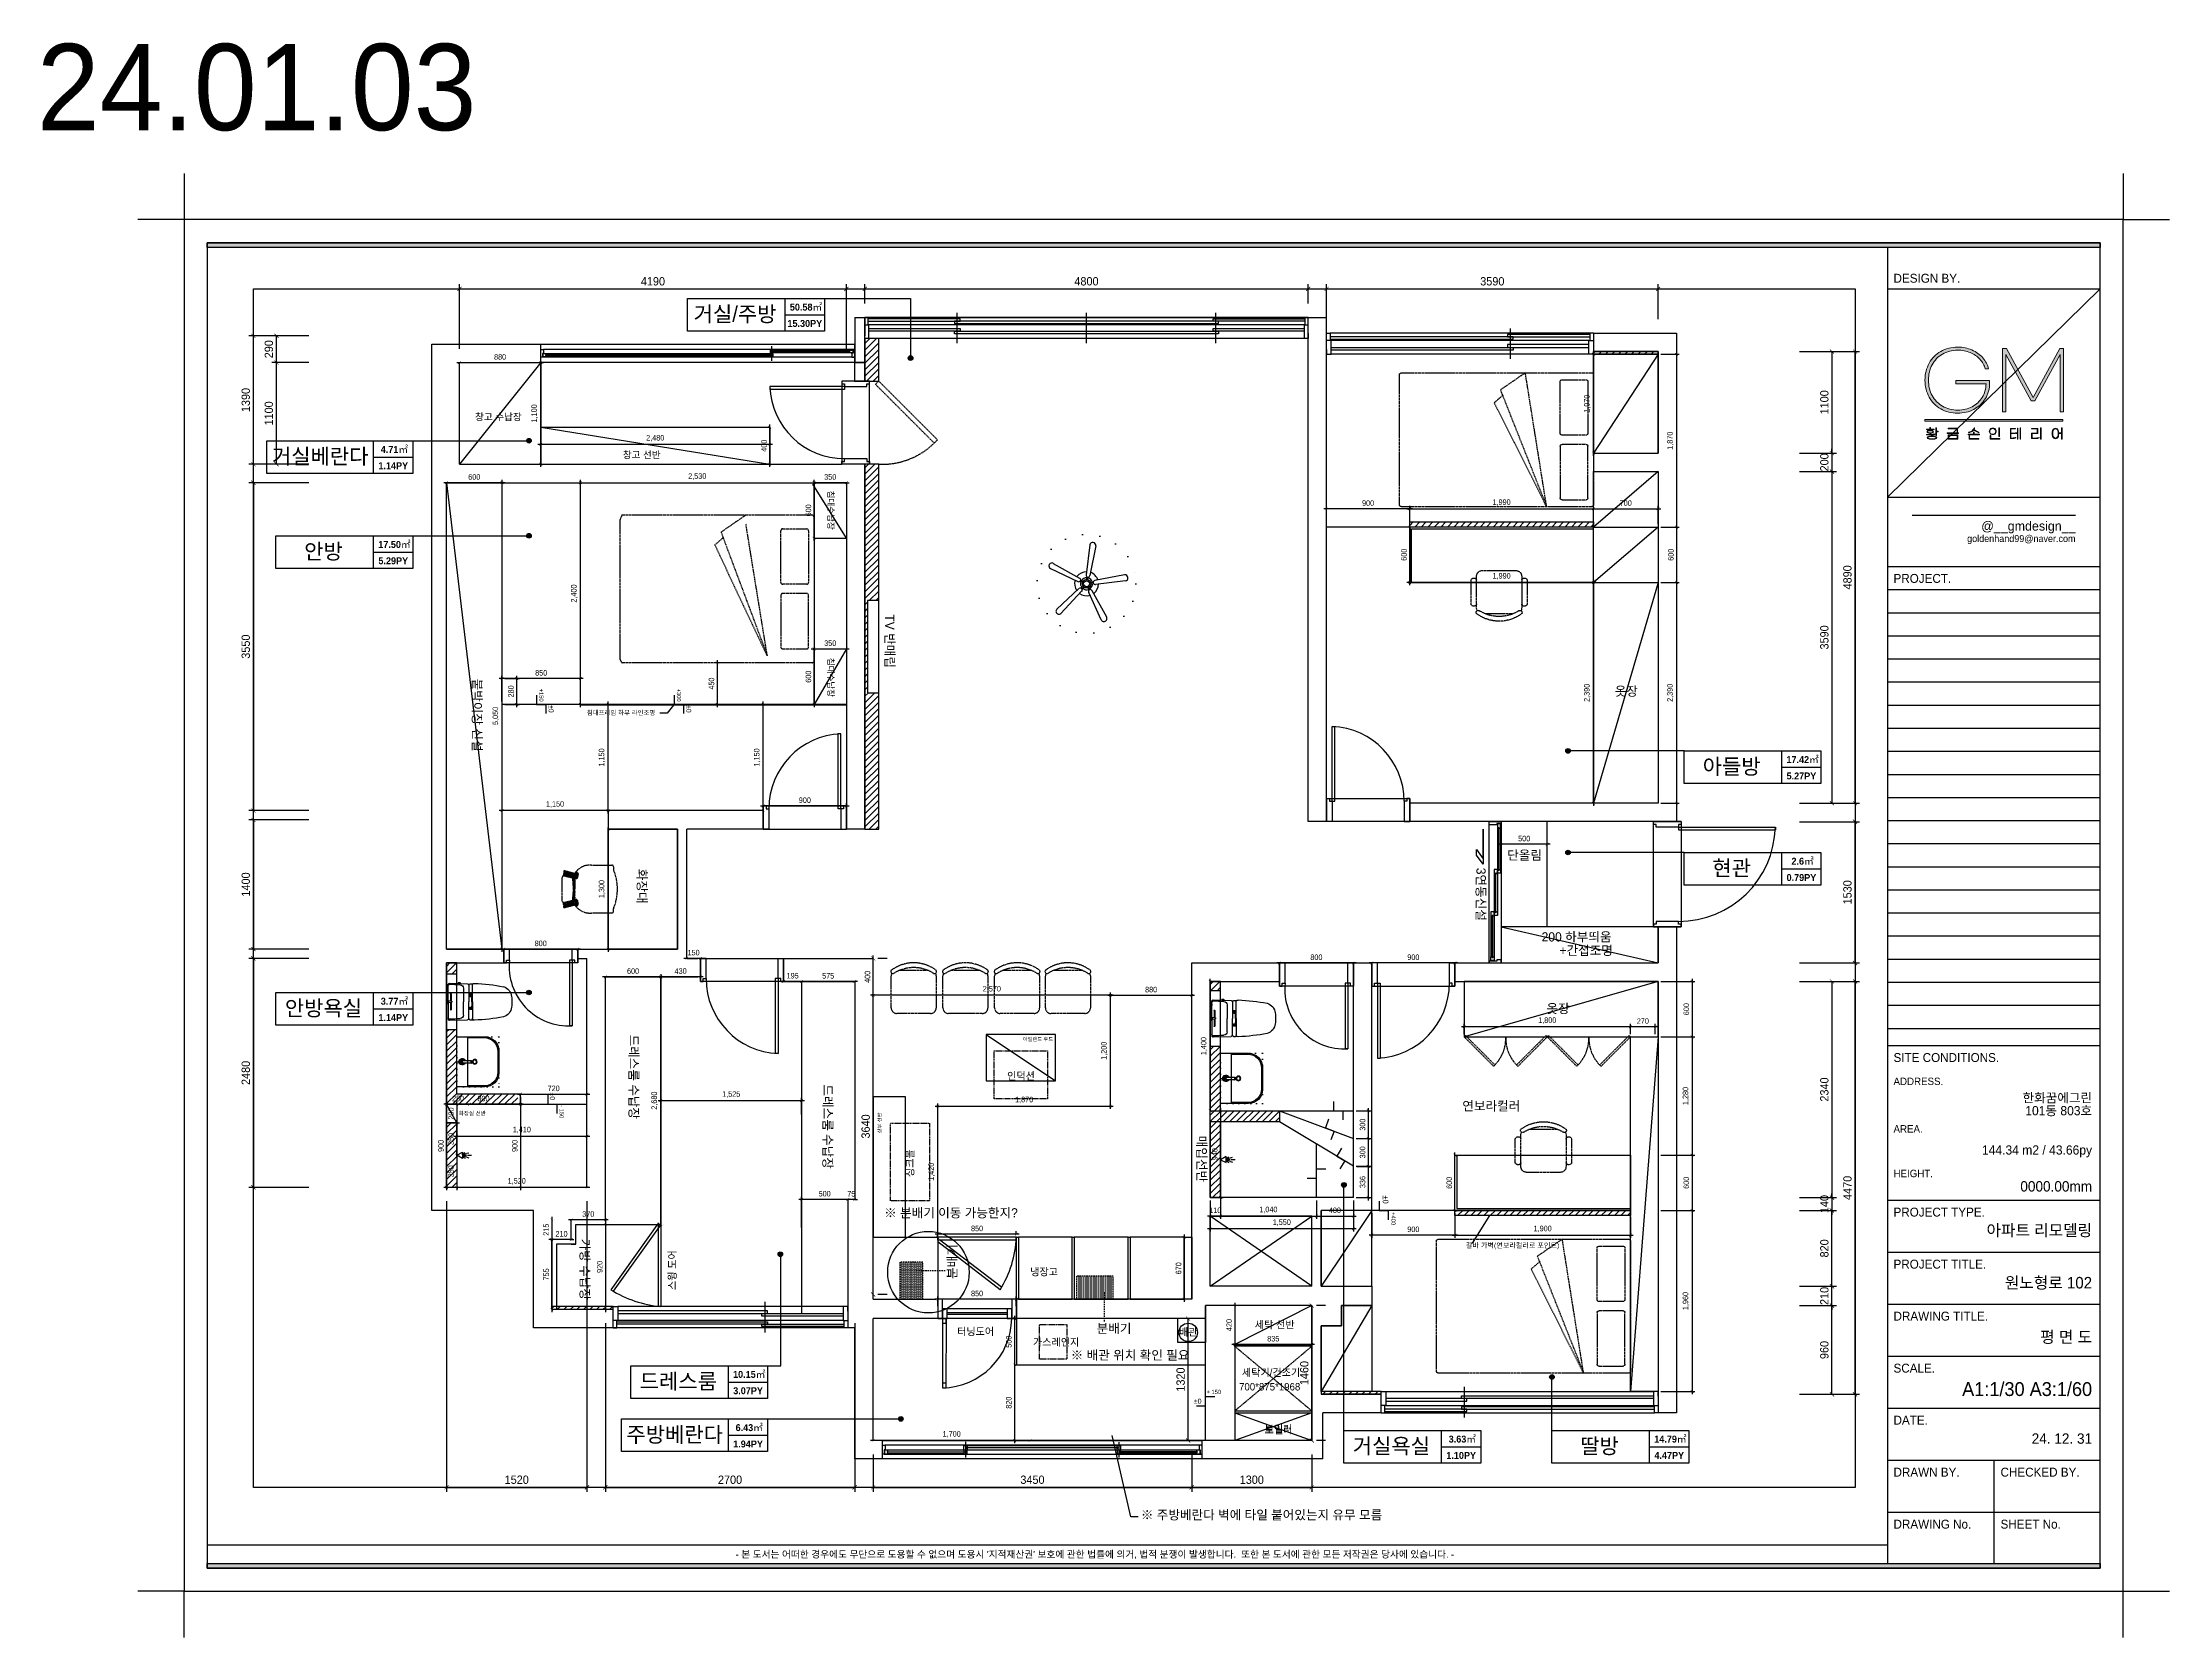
# Model space of a CAD drawing. Header units: millimetres. Extents: x -551172 to 232469, y -3435 to 261611.
# Drawn here: x 138586 to 161619, y 98053 to 115320 of the extents above; entities that cross this region are included whole.
import ezdxf
from ezdxf.enums import TextEntityAlignment as Align

# ---------------------------------------------------------------- set-up
doc = ezdxf.new("R2010")
doc.units = ezdxf.units.MM
doc.header["$LTSCALE"] = 10
doc.header["$PDMODE"] = 3
for name, pattern in [('DASHED', [0.75, 0.5, -0.25]), ('DASHEDX2', [1.5, 1, -0.5]), ('DH-HID2', [1.2, 0.8, -0.4]), ('DOT', [6.35, 0, -6.35]), ('HID', [2.5, 1.5, -1]), ('HIDDEN', [9.525, 6.35, -3.175])]:
    doc.linetypes.add(name, pattern=pattern)
doc.layers.get('DEFPOINTS').update_dxf_attribs({"color": 248})
for name, color, linetype in [('0-ELC TEXT', 7, 'Continuous'), ('03-TEXT', 3, 'Continuous'), ('03-WAL NEW', 3, 'Continuous'), ('06-FUR', 6, 'Continuous'), ('06-LIGHT', 4, 'Continuous'), ('07-DIM WAL', 5, 'Continuous'), ('08-HAT', 8, 'Continuous'), ('3.기호.계단선', 30, 'Continuous'), ('_U+B808_U+C774_U+C5B4 2', 7, 'Continuous'), ('BATH', 4, 'Continuous'), ('C-HAT', 251, 'Continuous'), ('CO-BATH', 6, 'Continuous'), ('CO-DOOR', 8, 'Continuous'), ('F-SYM', 7, 'Continuous'), ('fin', 5, 'Continuous'), ('FORM(YOURNAME)-11', 1, 'Continuous'), ('FU-FURM', 251, 'DH-HID2'), ('FUR', 8, 'DASHED'), ('HL', 6, 'HIDDEN'), ('Layer 1', 7, 'Continuous'), ('TOILET-1', 6, 'Continuous'), ('도면층2', 2, 'Continuous'), ('도면층4', 4, 'Continuous'), ('도면층5', 5, 'Continuous'), ('도면층8', 8, 'Continuous'), ('욕실설비', 3, 'Continuous')]:
    doc.layers.add(name, color=color, linetype=linetype)
doc.styles.add('HY 울릉도 L', font='')
doc.styles.add('YOURNAME', font='HY울릉도M.TTF')
doc.styles.add('넥슨고딕', font='NEXONLv1GothicBold.ttf')
doc.styles.add('코레일둥고', font='Korail_Round_Gothic_Medium.ttf')
doc.styles.get('HY 울릉도 L').set_extended_font_data('HY울릉도L')
doc.linetypes.add('ZIGZAG', pattern='A,0.0001,-0.2,[131,ltypeshp.shx,S=0.2,R=0,X=-0.2,Y=0],-0.4,[131,ltypeshp.shx,S=0.2,R=180,X=0.2,Y=0],-0.2', length=0.8001)
doc.dimstyles.new('30', dxfattribs={"dimscale": 30, "dimtxt": 2, "dimasz": 1, "dimexe": 1, "dimexo": 1, "dimgap": 1, "dimtad": 1, "dimdec": 0, "dimrnd": 0.05, "dimdsep": 46, "dimlunit": 6, "dimtxsty": 'HY 울릉도 L', "dimblk": 'ARCHTICK', "dimcen": 2.5, "dimdle": 1, "dimclrd": 133, "dimclre": 133, "dimclrt": 30, "dimadec": 0, "dimazin": 0, "dimtfac": 1, "dimtdec": 0, "dimtix": 1, "dimtmove": 2, "dimatfit": 3, "dimldrblk": 'ARCHTICK', "dimfxl": 1, "dimlwd": -1, "dimlwe": -1, "dimarcsym": 0})
doc.dimstyles.new('YOURNAME-50', dxfattribs={"dimscale": 50, "dimtxt": 1.8, "dimasz": 0.9, "dimexe": 1, "dimexo": 3, "dimgap": 0.7, "dimtad": 1, "dimdec": 0, "dimzin": 0, "dimdsep": 46, "dimtxsty": 'YOURNAME', "dimblk": 'ARCHTICK', "dimcen": 0, "dimclrd": 1, "dimclre": 1, "dimclrt": 7, "dimadec": 0, "dimazin": 0, "dimtfac": 1, "dimtdec": 0, "dimtix": 1, "dimtmove": 2, "dimatfit": 3, "dimldrblk": 'ARCHTICK', "dimfxl": 1, "dimtolj": 1, "dimtzin": 0, "dimarcsym": 0})
pattern_1 = [(45, (-28870, 19350), (-35.355339, 35.355339), [])]
pattern_2 = [(45, (0, 19350), (-35.355339, 35.355339), [])]

msp = doc.modelspace()

# ---------------------------------------------------------------- texts
at = {"layer": '0-ELC TEXT', "style": '코레일둥고'}
for s, height, p in [('창고 수납장', 74.21, (143270, 111230)), ('창고 선반', 74.21, (144870, 110820)), ('옷장', 100, (155611.9, 108247.7)), ('단올림', 100, (154447.1, 106472.6)), ('200 하부띄움', 100, (154819.7, 105587.7)), ('+간접조명', 100, (155013.3, 105441.3)), ('옷장', 100, (154872.5, 104811.4)), ('화장실 선반', 43.16, (143092.3, 103705.7)), ('연보라컬러', 100, (153961.1, 103757.5)), ('갈바 가벽(연보라컬러로 포인트)', 54.865, (154000, 102270))]:
    msp.add_text(s, height=height, dxfattribs=at).set_placement(p)
for s, height, p in [('침대수납장', 66, (147090, 110470)), ('TV 반매립', 100, (147710.9, 109129.4)), ('침대수납장', 66, (147090, 108659.1)), ('붙박이장 신설', 100, (143243, 108433.1)), ('화장대', 100, (145028.5, 106374)), ('3연동신설', 100, (154113.5, 106385.9)), ('드레스룸 수납장', 100, (144940, 104580)), ('드레스룸 수납장', 100, (147040, 104040)), ('매입선반', 100, (151089.3, 103484.8)), ('가방 수납장', 100, (144410, 102370))]:
    msp.add_text(s, height=height, rotation=270, dxfattribs=at).set_placement(p)
at = {"layer": '0-ELC TEXT', "color": 240, "true_color": 0xed1f24, "style": '코레일둥고'}
for s, p in [('※ 분배기 이동 가능한지?', (147700, 102600)), ('※ 배관 위치 확인 필요', (149720, 101060)), ('※ 주방베란다 벽에 타일 붙어있는지 유무 모름', (150480, 99330))]:
    msp.add_text(s, height=100, dxfattribs=at).set_placement(p)
at = {"layer": '03-TEXT'}
for s, height, style, p in [('24.01.03', 934.9, '코레일둥고', (140904.7, 114371.5)), ('거실/주방', 166.67, '코레일둥고', (146085.6, 112298)), ('50.58㎡', 75, '넥슨고딕', (146853.8, 112418.5)), ('15.30PY', 75, '넥슨고딕', (146841, 112241.6)), ('거실베란다', 166.67, '코레일둥고', (141593.2, 110757.4)), ('4.71㎡', 75, '넥슨고딕', (142396.7, 110877.9)), ('1.14PY', 75, '넥슨고딕', (142383.9, 110701)), ('안방', 166.67, '코레일둥고', (141628.5, 109728.2)), ('17.50㎡', 75, '넥슨고딕', (142396.7, 109848.7)), ('5.29PY', 75, '넥슨고딕', (142383.9, 109671.8)), ('아들방', 166.67, '코레일둥고', (156877.9, 107399)), ('17.42㎡', 75, '넥슨고딕', (157646.1, 107519.4)), ('5.27PY', 75, '넥슨고딕', (157633.3, 107342.5)), ('현관', 166.67, '코레일둥고', (156877.9, 106299.1)), ('2.6㎡', 75, '넥슨고딕', (157646.1, 106419.5)), ('0.79PY', 75, '넥슨고딕', (157633.3, 106242.7)), ('안방욕실', 166.67, '코레일둥고', (141628.5, 104782.9)), ('1.14PY', 75, '넥슨고딕', (142383.9, 104726.5)), ('3.77㎡', 75, '넥슨고딕', (142396.7, 104903.4)), ('드레스룸', 166.67, '코레일둥고', (145470.9, 100743)), ('10.15㎡', 75, '넥슨고딕', (146239, 100863.4)), ('3.07PY', 75, '넥슨고딕', (146226.2, 100686.5)), ('주방베란다', 166.67, '코레일둥고', (145431.4, 100166.4)), ('6.43㎡', 75, '넥슨고딕', (146239, 100286.8)), ('거실욕실', 166.67, '코레일둥고', (153193.1, 100042.5)), ('3.63㎡', 75, '넥슨고딕', (153961.3, 100162.9)), ('딸방', 166.67, '코레일둥고', (155446.5, 100042.5)), ('14.79㎡', 75, '넥슨고딕', (156214.7, 100162.9)), ('1.94PY', 75, '넥슨고딕', (146226.2, 100109.9)), ('1.10PY', 75, '넥슨고딕', (153948.4, 99986)), ('4.47PY', 75, '넥슨고딕', (156201.9, 99986))]:
    msp.add_text(s, height=height, dxfattribs=dict(at, style=style)).set_placement(p, align=Align.CENTER)
at = {"layer": '06-FUR', "color": 41, "true_color": 0xf4ee51, "style": '코레일둥고'}
msp.add_text('침대프레임 하부 라인조명', height=49.615, dxfattribs=at).set_placement((144480, 108040))
at = {"layer": '06-FUR', "color": 7, "linetype": 'DASHEDX2', "style": '코레일둥고'}
for s, height, p in [('아일랜드 후드', 40.5, (149201.3, 104510)), ('인덕션', 80, (149031.3, 104091.6)), ('냉장고', 80, (149281.3, 101971.6)), ('터닝도어', 80, (148490, 101324.7)), ('배관', 80, (150892.7, 101319.6)), ('세탁 선반', 80, (151713.9, 101398.1)), ('가스레인지', 80, (149311.3, 101210)), ('세탁기/건조기', 80, (151574.1, 100880.9)), ('700*875*1968', 80, (151543.2, 100726.8)), ('보일러', 80, (151820.2, 100269.6)), ('보일러', 80, (151820.2, 100259.6))]:
    msp.add_text(s, height=height, dxfattribs=at).set_placement(p)
for s, height, p in [('상부 선반', 40.5, (147671.4, 103510.6)), ('싱크볼', 80, (148019.9, 103036.4)), ('스윙 도어', 80, (145445.4, 101814.3))]:
    msp.add_text(s, height=height, rotation=90, dxfattribs=at).set_placement(p)
at = {"layer": '3.기호.계단선', "style": '코레일둥고'}
for s, height, p in [('+150', 45.23, (143965.2, 108325.4)), ('+300', 45.23, (145455.2, 108325.4)), ('±0', 53.94, (144066.6, 108147.1)), ('±0', 53.94, (145556.6, 108147.1)), ('±0', 53.94, (144080, 103952.4)), ('- 150', 45.23, (144185.2, 103815.4)), ('±0', 61.16, (153099.5, 102837.1)), ('+400', 45.23, (153192.7, 102657.3))]:
    msp.add_text(s, height=height, rotation=270, dxfattribs=at).set_placement(p)
at = {"layer": '3.기호.계단선', "linetype": 'HID', "style": '코레일둥고'}
msp.add_text('분배기', height=100, rotation=90, dxfattribs=at).set_placement((148486.3, 101935.5))
at = {"layer": '3.기호.계단선', "color": 251, "linetype": 'HID', "true_color": 0x636466, "style": '코레일둥고'}
msp.add_text('분배기', height=100, dxfattribs=at).set_placement((150001.6, 101348.8))
at = {"layer": '3.기호.계단선', "style": '코레일둥고'}
for s, height, p in [('+ 150', 45.23, (151191.3, 100688.9)), ('±0', 53.94, (151054.3, 100583.6))]:
    msp.add_text(s, height=height, dxfattribs=at).set_placement(p)

# ---------------------------------------------------------------- blocks, each defined once
blk = doc.blocks.new('block 29')
at = {"layer": '_U+B808_U+C774_U+C5B4 2'}
h = blk.add_hatch(color=35, dxfattribs=at)
h.dxf.hatch_style = 2
edge = h.paths.add_edge_path()
edge.add_spline(control_points=[(626.29, -130.32), (626.06, -130.35), (625.8, -130.36), (625.5, -130.36), (625.5, -130.36), (624.38, -130.36), (624.38, -130.36), (624.38, -130.36), (624.38, -130.21), (624.38, -130.21), (624.38, -130.21), (625.42, -130.21), (625.42, -130.21), (625.42, -130.21), (625.42, -129.89), (625.42, -129.89), (625.16, -129.88), (624.96, -129.84), (624.81, -129.76), (624.66, -129.68), (624.58, -129.57), (624.58, -129.44), (624.58, -129.3), (624.66, -129.19), (624.83, -129.1), (625, -129.02), (625.22, -128.98), (625.5, -128.98), (625.79, -128.98), (626.01, -129.02), (626.18, -129.1), (626.34, -129.19), (626.43, -129.3), (626.43, -129.44), (626.43, -129.57), (626.35, -129.68), (626.2, -129.76), (626.05, -129.84), (625.84, -129.89), (625.58, -129.89), (625.58, -129.89), (625.58, -130.21), (625.58, -130.21), (626.18, -130.2), (626.58, -130.16), (626.78, -130.07), (626.78, -130.07), (626.78, -130.22), (626.78, -130.22), (626.68, -130.27), (626.51, -130.3), (626.29, -130.32)], knot_values=[0, 0, 0, 0, 1, 1, 1, 2, 2, 2, 3, 3, 3, 4, 4, 4, 5, 5, 5, 6, 6, 6, 7, 7, 7, 8, 8, 8, 9, 9, 9, 10, 10, 10, 11, 11, 11, 12, 12, 12, 13, 13, 13, 14, 14, 14, 15, 15, 15, 16, 16, 16, 17, 17, 17, 17], degree=3, periodic=0)
h.paths.add_polyline_path([(626.62, -128.8), (624.41, -128.8), (624.41, -128.65), (625.41, -128.65), (625.41, -128.24), (625.58, -128.24), (625.58, -128.65), (626.62, -128.65)])
edge = h.paths.add_edge_path()
edge.add_spline(control_points=[(626.98, -130.76), (627.24, -130.83), (627.37, -130.96), (627.37, -131.13), (627.37, -131.3), (627.24, -131.42), (626.98, -131.5), (626.72, -131.57), (626.39, -131.61), (626, -131.61), (625.61, -131.61), (625.28, -131.57), (625.02, -131.5), (624.76, -131.42), (624.63, -131.3), (624.63, -131.13), (624.63, -130.96), (624.76, -130.83), (625.02, -130.76), (625.28, -130.68), (625.61, -130.65), (626, -130.65), (626.39, -130.65), (626.72, -130.68), (626.98, -130.76)], knot_values=[0, 0, 0, 0, 1, 1, 1, 2, 2, 2, 3, 3, 3, 4, 4, 4, 5, 5, 5, 6, 6, 6, 7, 7, 7, 8, 8, 8, 8], degree=3, periodic=0)
edge = h.paths.add_edge_path()
edge.add_spline(control_points=[(624.95, -129.67), (625.09, -129.72), (625.27, -129.75), (625.5, -129.75), (625.73, -129.75), (625.92, -129.72), (626.06, -129.67), (626.2, -129.61), (626.27, -129.53), (626.27, -129.44), (626.27, -129.34), (626.2, -129.27), (626.06, -129.21), (625.92, -129.15), (625.73, -129.13), (625.5, -129.13), (625.27, -129.13), (625.09, -129.15), (624.95, -129.21), (624.81, -129.27), (624.74, -129.34), (624.74, -129.44), (624.74, -129.53), (624.81, -129.61), (624.95, -129.67)], knot_values=[0, 0, 0, 0, 1, 1, 1, 2, 2, 2, 3, 3, 3, 4, 4, 4, 5, 5, 5, 6, 6, 6, 7, 7, 7, 8, 8, 8, 8], degree=3, periodic=0)
edge = h.paths.add_edge_path()
edge.add_spline(control_points=[(626.83, -131.38), (627.08, -131.33), (627.2, -131.25), (627.2, -131.13), (627.2, -131.01), (627.08, -130.92), (626.83, -130.87), (626.59, -130.82), (626.31, -130.79), (626, -130.79), (625.69, -130.79), (625.41, -130.82), (625.17, -130.87), (624.92, -130.92), (624.8, -131.01), (624.8, -131.13), (624.8, -131.25), (624.92, -131.33), (625.17, -131.38), (625.41, -131.44), (625.69, -131.46), (626, -131.46), (626.31, -131.46), (626.59, -131.44), (626.83, -131.38)], knot_values=[0, 0, 0, 0, 1, 1, 1, 2, 2, 2, 3, 3, 3, 4, 4, 4, 5, 5, 5, 6, 6, 6, 7, 7, 7, 8, 8, 8, 8], degree=3, periodic=0)
h.paths.add_polyline_path([(627.8, -129.28), (627.8, -129.43), (627.29, -129.43), (627.29, -130.53), (627.13, -130.53), (627.13, -128.32), (627.29, -128.32), (627.29, -129.28)])
h = blk.add_hatch(color=35, dxfattribs=at)
h.dxf.hatch_style = 2
h.paths.add_polyline_path([(633.67, -129.92), (630.41, -129.92), (630.41, -129.77), (633.67, -129.77)])
h.paths.add_polyline_path([(633.4, -129.51), (633.24, -129.51), (633.24, -128.55), (630.66, -128.55), (630.66, -128.4), (633.4, -128.4)])
h.paths.add_polyline_path([(633.41, -131.54), (630.67, -131.54), (630.67, -130.36), (633.41, -130.36)])
h.paths.add_polyline_path([(633.25, -131.39), (633.25, -130.51), (630.83, -130.51), (630.83, -131.39)])
h = blk.add_hatch(color=35, dxfattribs=at)
h.dxf.hatch_style = 2
h.paths.add_polyline_path([(639.69, -130.16), (639.69, -130.31), (636.44, -130.31), (636.44, -130.16), (637.98, -130.16), (637.98, -129.51), (638.15, -129.51), (638.15, -130.16)])
edge = h.paths.add_edge_path()
edge.add_spline(control_points=[(637.36, -129.47), (637.09, -129.61), (636.83, -129.68), (636.58, -129.68), (636.58, -129.68), (636.58, -129.53), (636.58, -129.53), (636.8, -129.52), (637.02, -129.46), (637.24, -129.35), (637.47, -129.24), (637.66, -129.08), (637.83, -128.89), (638, -128.7), (638.1, -128.49), (638.15, -128.26), (638.15, -128.26), (638.31, -128.28), (638.31, -128.28), (638.27, -128.46), (638.21, -128.63), (638.1, -128.79), (638.1, -128.79), (639.55, -129.58), (639.55, -129.58), (639.55, -129.58), (639.48, -129.71), (639.48, -129.71), (639.48, -129.71), (638.01, -128.93), (638.01, -128.93), (637.84, -129.15), (637.62, -129.33), (637.36, -129.47)], knot_values=[0, 0, 0, 0, 1, 1, 1, 2, 2, 2, 3, 3, 3, 4, 4, 4, 5, 5, 5, 6, 6, 6, 7, 7, 7, 8, 8, 8, 9, 9, 9, 10, 10, 10, 11, 11, 11, 11], degree=3, periodic=0)
h.paths.add_polyline_path([(636.86, -131.39), (639.51, -131.39), (639.51, -131.54), (636.7, -131.54), (636.7, -130.65), (636.86, -130.65)])
h = blk.add_hatch(color=35, dxfattribs=at)
h.dxf.hatch_style = 2
edge = h.paths.add_edge_path()
edge.add_spline(control_points=[(644.09, -128.5), (644.24, -128.59), (644.35, -128.7), (644.43, -128.84), (644.51, -128.98), (644.55, -129.14), (644.55, -129.31), (644.55, -129.49), (644.51, -129.65), (644.43, -129.79), (644.35, -129.93), (644.24, -130.04), (644.09, -130.13), (643.93, -130.21), (643.75, -130.25), (643.54, -130.25), (643.33, -130.25), (643.15, -130.21), (643, -130.13), (642.85, -130.04), (642.73, -129.93), (642.65, -129.79), (642.57, -129.65), (642.53, -129.49), (642.53, -129.31), (642.53, -129.14), (642.57, -128.98), (642.65, -128.84), (642.73, -128.7), (642.85, -128.59), (643, -128.5), (643.15, -128.42), (643.33, -128.38), (643.54, -128.38), (643.75, -128.38), (643.93, -128.42), (644.09, -128.5)], knot_values=[0, 0, 0, 0, 1, 1, 1, 2, 2, 2, 3, 3, 3, 4, 4, 4, 5, 5, 5, 6, 6, 6, 7, 7, 7, 8, 8, 8, 9, 9, 9, 10, 10, 10, 11, 11, 11, 12, 12, 12, 12], degree=3, periodic=0)
edge = h.paths.add_edge_path()
edge.add_spline(control_points=[(643.1, -128.62), (642.97, -128.69), (642.87, -128.78), (642.8, -128.9), (642.73, -129.02), (642.7, -129.16), (642.7, -129.31), (642.7, -129.47), (642.73, -129.61), (642.8, -129.73), (642.87, -129.85), (642.97, -129.94), (643.1, -130.01), (643.23, -130.07), (643.38, -130.11), (643.54, -130.11), (643.71, -130.11), (643.86, -130.07), (643.99, -130.01), (644.12, -129.94), (644.21, -129.85), (644.28, -129.73), (644.35, -129.61), (644.39, -129.47), (644.39, -129.31), (644.39, -129.16), (644.35, -129.02), (644.28, -128.9), (644.21, -128.78), (644.12, -128.69), (643.99, -128.62), (643.86, -128.56), (643.71, -128.52), (643.54, -128.52), (643.38, -128.52), (643.23, -128.56), (643.1, -128.62)], knot_values=[0, 0, 0, 0, 1, 1, 1, 2, 2, 2, 3, 3, 3, 4, 4, 4, 5, 5, 5, 6, 6, 6, 7, 7, 7, 8, 8, 8, 9, 9, 9, 10, 10, 10, 11, 11, 11, 12, 12, 12, 12], degree=3, periodic=0)
h.paths.add_polyline_path([(642.98, -131.39), (645.58, -131.39), (645.58, -131.54), (642.82, -131.54), (642.82, -130.53), (642.98, -130.53)])
h.paths.add_polyline_path([(645.45, -130.78), (645.29, -130.78), (645.29, -128.32), (645.45, -128.32)])
h = blk.add_hatch(color=35, dxfattribs=at)
h.dxf.hatch_style = 2
edge = h.paths.add_edge_path()
edge.add_spline(control_points=[(649.11, -131.24), (649.37, -131.24), (649.58, -131.22), (649.75, -131.19), (649.92, -131.17), (650.08, -131.12), (650.22, -131.05), (650.22, -131.05), (650.22, -131.21), (650.22, -131.21), (649.97, -131.33), (649.61, -131.39), (649.13, -131.39), (649.13, -131.39), (648.63, -131.39), (648.63, -131.39), (648.63, -131.39), (648.63, -128.48), (648.63, -128.48), (648.63, -128.48), (650.06, -128.48), (650.06, -128.48), (650.06, -128.48), (650.06, -128.63), (650.06, -128.63), (650.06, -128.63), (648.79, -128.63), (648.79, -128.63), (648.79, -128.63), (648.79, -129.81), (648.79, -129.81), (648.79, -129.81), (649.87, -129.81), (649.87, -129.81), (649.87, -129.81), (649.87, -129.96), (649.87, -129.96), (649.87, -129.96), (648.79, -129.96), (648.79, -129.96), (648.79, -129.96), (648.79, -131.24), (648.79, -131.24), (648.79, -131.24), (649.11, -131.24), (649.11, -131.24)], knot_values=[0, 0, 0, 0, 1, 1, 1, 2, 2, 2, 3, 3, 3, 4, 4, 4, 5, 5, 5, 6, 6, 6, 7, 7, 7, 8, 8, 8, 9, 9, 9, 10, 10, 10, 11, 11, 11, 12, 12, 12, 13, 13, 13, 14, 14, 14, 15, 15, 15, 15], degree=3, periodic=0)
h.paths.add_polyline_path([(650.64, -128.35), (650.8, -128.35), (650.8, -131.56), (650.64, -131.56), (650.64, -129.94), (650.06, -129.94), (650.06, -129.79), (650.64, -129.79)])
h.paths.add_polyline_path([(651.57, -128.32), (651.57, -131.62), (651.41, -131.62), (651.41, -128.32)])
h = blk.add_hatch(color=35, dxfattribs=at)
h.dxf.hatch_style = 2
edge = h.paths.add_edge_path()
edge.add_spline(control_points=[(656.55, -129.97), (656.55, -129.97), (654.9, -129.97), (654.9, -129.97), (654.9, -129.97), (654.9, -131.24), (654.9, -131.24), (654.9, -131.24), (656.08, -131.24), (656.08, -131.24), (656.23, -131.24), (656.39, -131.22), (656.55, -131.19), (656.7, -131.17), (656.83, -131.13), (656.93, -131.08), (656.93, -131.08), (656.93, -131.23), (656.93, -131.23), (656.83, -131.28), (656.71, -131.32), (656.55, -131.34), (656.4, -131.37), (656.24, -131.39), (656.08, -131.39), (656.08, -131.39), (654.74, -131.39), (654.74, -131.39), (654.74, -131.39), (654.74, -129.82), (654.74, -129.82), (654.74, -129.82), (656.39, -129.82), (656.39, -129.82), (656.39, -129.82), (656.39, -128.63), (656.39, -128.63), (656.39, -128.63), (654.73, -128.63), (654.73, -128.63), (654.73, -128.63), (654.73, -128.48), (654.73, -128.48), (654.73, -128.48), (656.55, -128.48), (656.55, -128.48), (656.55, -128.48), (656.55, -129.97), (656.55, -129.97)], knot_values=[0, 0, 0, 0, 1, 1, 1, 2, 2, 2, 3, 3, 3, 4, 4, 4, 5, 5, 5, 6, 6, 6, 7, 7, 7, 8, 8, 8, 9, 9, 9, 10, 10, 10, 11, 11, 11, 12, 12, 12, 13, 13, 13, 14, 14, 14, 15, 15, 15, 16, 16, 16, 16], degree=3, periodic=0)
h.paths.add_polyline_path([(657.51, -131.62), (657.34, -131.62), (657.34, -128.32), (657.51, -128.32)])
h = blk.add_hatch(color=35, dxfattribs=at)
h.dxf.hatch_style = 2
edge = h.paths.add_edge_path()
edge.add_spline(control_points=[(663.56, -128.32), (663.56, -128.32), (663.56, -131.62), (663.56, -131.62), (663.56, -131.62), (663.4, -131.62), (663.4, -131.62), (663.4, -131.62), (663.4, -129.94), (663.4, -129.94), (663.4, -129.94), (662.6, -129.94), (662.6, -129.94), (662.6, -130.27), (662.56, -130.54), (662.48, -130.77), (662.4, -130.99), (662.29, -131.16), (662.14, -131.27), (662, -131.38), (661.84, -131.43), (661.65, -131.43), (661.47, -131.43), (661.3, -131.38), (661.16, -131.27), (661.02, -131.16), (660.91, -130.99), (660.82, -130.76), (660.74, -130.54), (660.7, -130.26), (660.7, -129.93), (660.7, -129.6), (660.74, -129.33), (660.82, -129.1), (660.91, -128.88), (661.02, -128.71), (661.16, -128.6), (661.3, -128.49), (661.47, -128.43), (661.65, -128.43), (661.83, -128.43), (661.99, -128.48), (662.13, -128.58), (662.26, -128.68), (662.37, -128.83), (662.46, -129.04), (662.54, -129.24), (662.59, -129.5), (662.6, -129.79), (662.6, -129.79), (663.4, -129.79), (663.4, -129.79), (663.4, -129.79), (663.4, -128.32), (663.4, -128.32), (663.4, -128.32), (663.56, -128.32), (663.56, -128.32)], knot_values=[0, 0, 0, 0, 1, 1, 1, 2, 2, 2, 3, 3, 3, 4, 4, 4, 5, 5, 5, 6, 6, 6, 7, 7, 7, 8, 8, 8, 9, 9, 9, 10, 10, 10, 11, 11, 11, 12, 12, 12, 13, 13, 13, 14, 14, 14, 15, 15, 15, 16, 16, 16, 17, 17, 17, 18, 18, 18, 19, 19, 19, 19], degree=3, periodic=0)
edge = h.paths.add_edge_path()
edge.add_spline(control_points=[(662.06, -131.13), (662.18, -131.03), (662.27, -130.88), (662.34, -130.68), (662.4, -130.48), (662.44, -130.23), (662.44, -129.93), (662.44, -129.64), (662.4, -129.39), (662.34, -129.19), (662.27, -128.98), (662.18, -128.83), (662.06, -128.73), (661.94, -128.63), (661.8, -128.58), (661.65, -128.58), (661.5, -128.58), (661.37, -128.63), (661.25, -128.73), (661.13, -128.83), (661.04, -128.98), (660.97, -129.19), (660.9, -129.39), (660.87, -129.64), (660.87, -129.93), (660.87, -130.23), (660.9, -130.48), (660.97, -130.68), (661.04, -130.88), (661.13, -131.03), (661.25, -131.13), (661.37, -131.23), (661.5, -131.28), (661.65, -131.28), (661.8, -131.28), (661.94, -131.23), (662.06, -131.13)], knot_values=[0, 0, 0, 0, 1, 1, 1, 2, 2, 2, 3, 3, 3, 4, 4, 4, 5, 5, 5, 6, 6, 6, 7, 7, 7, 8, 8, 8, 9, 9, 9, 10, 10, 10, 11, 11, 11, 12, 12, 12, 12], degree=3, periodic=0)
at = {"layer": '_U+B808_U+C774_U+C5B4 2', "lineweight": 0}
for points in [[(626.62, -128.8), (624.41, -128.8), (624.41, -128.65), (625.41, -128.65), (625.41, -128.24), (625.58, -128.24), (625.58, -128.65), (626.62, -128.65), (626.62, -128.8)], [(627.8, -129.28), (627.8, -129.43), (627.29, -129.43), (627.29, -130.53), (627.13, -130.53), (627.13, -128.32), (627.29, -128.32), (627.29, -129.28), (627.8, -129.28)], [(633.4, -129.51), (633.24, -129.51), (633.24, -128.55), (630.66, -128.55), (630.66, -128.4), (633.4, -128.4), (633.4, -129.51)], [(645.45, -130.78), (645.29, -130.78), (645.29, -128.32), (645.45, -128.32), (645.45, -130.78)], [(650.64, -128.35), (650.8, -128.35), (650.8, -131.56), (650.64, -131.56), (650.64, -129.94), (650.06, -129.94), (650.06, -129.79), (650.64, -129.79), (650.64, -128.35)], [(651.57, -128.32), (651.57, -131.62), (651.41, -131.62), (651.41, -128.32), (651.57, -128.32)], [(657.51, -131.62), (657.34, -131.62), (657.34, -128.32), (657.51, -128.32), (657.51, -131.62)], [(633.67, -129.92), (630.41, -129.92), (630.41, -129.77), (633.67, -129.77), (633.67, -129.92)], [(633.41, -131.54), (630.67, -131.54), (630.67, -130.36), (633.41, -130.36), (633.41, -131.54)], [(633.25, -131.39), (633.25, -130.51), (630.83, -130.51), (630.83, -131.39), (633.25, -131.39)], [(639.69, -130.16), (639.69, -130.31), (636.44, -130.31), (636.44, -130.16), (637.98, -130.16), (637.98, -129.51), (638.15, -129.51), (638.15, -130.16), (639.69, -130.16)], [(636.86, -131.39), (639.51, -131.39), (639.51, -131.54), (636.7, -131.54), (636.7, -130.65), (636.86, -130.65), (636.86, -131.39)], [(642.98, -131.39), (645.58, -131.39), (645.58, -131.54), (642.82, -131.54), (642.82, -130.53), (642.98, -130.53), (642.98, -131.39)]]:
    blk.add_lwpolyline(points, dxfattribs=at)
for points, knots in [([(626.29, -130.32), (626.06, -130.35), (625.8, -130.36), (625.5, -130.36), (625.5, -130.36), (624.38, -130.36), (624.38, -130.36), (624.38, -130.36), (624.38, -130.21), (624.38, -130.21), (624.38, -130.21), (625.42, -130.21), (625.42, -130.21), (625.42, -130.21), (625.42, -129.89), (625.42, -129.89), (625.16, -129.88), (624.96, -129.84), (624.81, -129.76), (624.66, -129.68), (624.58, -129.57), (624.58, -129.44), (624.58, -129.3), (624.66, -129.19), (624.83, -129.1), (625, -129.02), (625.22, -128.98), (625.5, -128.98), (625.79, -128.98), (626.01, -129.02), (626.18, -129.1), (626.34, -129.19), (626.43, -129.3), (626.43, -129.44), (626.43, -129.57), (626.35, -129.68), (626.2, -129.76), (626.05, -129.84), (625.84, -129.89), (625.58, -129.89), (625.58, -129.89), (625.58, -130.21), (625.58, -130.21), (626.18, -130.2), (626.58, -130.16), (626.78, -130.07), (626.78, -130.07), (626.78, -130.22), (626.78, -130.22), (626.68, -130.27), (626.51, -130.3), (626.29, -130.32)], [0, 0, 0, 0, 1, 1, 1, 2, 2, 2, 3, 3, 3, 4, 4, 4, 5, 5, 5, 6, 6, 6, 7, 7, 7, 8, 8, 8, 9, 9, 9, 10, 10, 10, 11, 11, 11, 12, 12, 12, 13, 13, 13, 14, 14, 14, 15, 15, 15, 16, 16, 16, 17, 17, 17, 17]), ([(637.36, -129.47), (637.09, -129.61), (636.83, -129.68), (636.58, -129.68), (636.58, -129.68), (636.58, -129.53), (636.58, -129.53), (636.8, -129.52), (637.02, -129.46), (637.24, -129.35), (637.47, -129.24), (637.66, -129.08), (637.83, -128.89), (638, -128.7), (638.1, -128.49), (638.15, -128.26), (638.15, -128.26), (638.31, -128.28), (638.31, -128.28), (638.27, -128.46), (638.21, -128.63), (638.1, -128.79), (638.1, -128.79), (639.55, -129.58), (639.55, -129.58), (639.55, -129.58), (639.48, -129.71), (639.48, -129.71), (639.48, -129.71), (638.01, -128.93), (638.01, -128.93), (637.84, -129.15), (637.62, -129.33), (637.36, -129.47)], [0, 0, 0, 0, 1, 1, 1, 2, 2, 2, 3, 3, 3, 4, 4, 4, 5, 5, 5, 6, 6, 6, 7, 7, 7, 8, 8, 8, 9, 9, 9, 10, 10, 10, 11, 11, 11, 11]), ([(644.09, -128.5), (644.24, -128.59), (644.35, -128.7), (644.43, -128.84), (644.51, -128.98), (644.55, -129.14), (644.55, -129.31), (644.55, -129.49), (644.51, -129.65), (644.43, -129.79), (644.35, -129.93), (644.24, -130.04), (644.09, -130.13), (643.93, -130.21), (643.75, -130.25), (643.54, -130.25), (643.33, -130.25), (643.15, -130.21), (643, -130.13), (642.85, -130.04), (642.73, -129.93), (642.65, -129.79), (642.57, -129.65), (642.53, -129.49), (642.53, -129.31), (642.53, -129.14), (642.57, -128.98), (642.65, -128.84), (642.73, -128.7), (642.85, -128.59), (643, -128.5), (643.15, -128.42), (643.33, -128.38), (643.54, -128.38), (643.75, -128.38), (643.93, -128.42), (644.09, -128.5)], [0, 0, 0, 0, 1, 1, 1, 2, 2, 2, 3, 3, 3, 4, 4, 4, 5, 5, 5, 6, 6, 6, 7, 7, 7, 8, 8, 8, 9, 9, 9, 10, 10, 10, 11, 11, 11, 12, 12, 12, 12]), ([(643.1, -128.62), (642.97, -128.69), (642.87, -128.78), (642.8, -128.9), (642.73, -129.02), (642.7, -129.16), (642.7, -129.31), (642.7, -129.47), (642.73, -129.61), (642.8, -129.73), (642.87, -129.85), (642.97, -129.94), (643.1, -130.01), (643.23, -130.07), (643.38, -130.11), (643.54, -130.11), (643.71, -130.11), (643.86, -130.07), (643.99, -130.01), (644.12, -129.94), (644.21, -129.85), (644.28, -129.73), (644.35, -129.61), (644.39, -129.47), (644.39, -129.31), (644.39, -129.16), (644.35, -129.02), (644.28, -128.9), (644.21, -128.78), (644.12, -128.69), (643.99, -128.62), (643.86, -128.56), (643.71, -128.52), (643.54, -128.52), (643.38, -128.52), (643.23, -128.56), (643.1, -128.62)], [0, 0, 0, 0, 1, 1, 1, 2, 2, 2, 3, 3, 3, 4, 4, 4, 5, 5, 5, 6, 6, 6, 7, 7, 7, 8, 8, 8, 9, 9, 9, 10, 10, 10, 11, 11, 11, 12, 12, 12, 12]), ([(649.11, -131.24), (649.37, -131.24), (649.58, -131.22), (649.75, -131.19), (649.92, -131.17), (650.08, -131.12), (650.22, -131.05), (650.22, -131.05), (650.22, -131.21), (650.22, -131.21), (649.97, -131.33), (649.61, -131.39), (649.13, -131.39), (649.13, -131.39), (648.63, -131.39), (648.63, -131.39), (648.63, -131.39), (648.63, -128.48), (648.63, -128.48), (648.63, -128.48), (650.06, -128.48), (650.06, -128.48), (650.06, -128.48), (650.06, -128.63), (650.06, -128.63), (650.06, -128.63), (648.79, -128.63), (648.79, -128.63), (648.79, -128.63), (648.79, -129.81), (648.79, -129.81), (648.79, -129.81), (649.87, -129.81), (649.87, -129.81), (649.87, -129.81), (649.87, -129.96), (649.87, -129.96), (649.87, -129.96), (648.79, -129.96), (648.79, -129.96), (648.79, -129.96), (648.79, -131.24), (648.79, -131.24), (648.79, -131.24), (649.11, -131.24), (649.11, -131.24)], [0, 0, 0, 0, 1, 1, 1, 2, 2, 2, 3, 3, 3, 4, 4, 4, 5, 5, 5, 6, 6, 6, 7, 7, 7, 8, 8, 8, 9, 9, 9, 10, 10, 10, 11, 11, 11, 12, 12, 12, 13, 13, 13, 14, 14, 14, 15, 15, 15, 15]), ([(656.55, -129.97), (656.55, -129.97), (654.9, -129.97), (654.9, -129.97), (654.9, -129.97), (654.9, -131.24), (654.9, -131.24), (654.9, -131.24), (656.08, -131.24), (656.08, -131.24), (656.23, -131.24), (656.39, -131.22), (656.55, -131.19), (656.7, -131.17), (656.83, -131.13), (656.93, -131.08), (656.93, -131.08), (656.93, -131.23), (656.93, -131.23), (656.83, -131.28), (656.71, -131.32), (656.55, -131.34), (656.4, -131.37), (656.24, -131.39), (656.08, -131.39), (656.08, -131.39), (654.74, -131.39), (654.74, -131.39), (654.74, -131.39), (654.74, -129.82), (654.74, -129.82), (654.74, -129.82), (656.39, -129.82), (656.39, -129.82), (656.39, -129.82), (656.39, -128.63), (656.39, -128.63), (656.39, -128.63), (654.73, -128.63), (654.73, -128.63), (654.73, -128.63), (654.73, -128.48), (654.73, -128.48), (654.73, -128.48), (656.55, -128.48), (656.55, -128.48), (656.55, -128.48), (656.55, -129.97), (656.55, -129.97)], [0, 0, 0, 0, 1, 1, 1, 2, 2, 2, 3, 3, 3, 4, 4, 4, 5, 5, 5, 6, 6, 6, 7, 7, 7, 8, 8, 8, 9, 9, 9, 10, 10, 10, 11, 11, 11, 12, 12, 12, 13, 13, 13, 14, 14, 14, 15, 15, 15, 16, 16, 16, 16]), ([(663.56, -128.32), (663.56, -128.32), (663.56, -131.62), (663.56, -131.62), (663.56, -131.62), (663.4, -131.62), (663.4, -131.62), (663.4, -131.62), (663.4, -129.94), (663.4, -129.94), (663.4, -129.94), (662.6, -129.94), (662.6, -129.94), (662.6, -130.27), (662.56, -130.54), (662.48, -130.77), (662.4, -130.99), (662.29, -131.16), (662.14, -131.27), (662, -131.38), (661.84, -131.43), (661.65, -131.43), (661.47, -131.43), (661.3, -131.38), (661.16, -131.27), (661.02, -131.16), (660.91, -130.99), (660.82, -130.76), (660.74, -130.54), (660.7, -130.26), (660.7, -129.93), (660.7, -129.6), (660.74, -129.33), (660.82, -129.1), (660.91, -128.88), (661.02, -128.71), (661.16, -128.6), (661.3, -128.49), (661.47, -128.43), (661.65, -128.43), (661.83, -128.43), (661.99, -128.48), (662.13, -128.58), (662.26, -128.68), (662.37, -128.83), (662.46, -129.04), (662.54, -129.24), (662.59, -129.5), (662.6, -129.79), (662.6, -129.79), (663.4, -129.79), (663.4, -129.79), (663.4, -129.79), (663.4, -128.32), (663.4, -128.32), (663.4, -128.32), (663.56, -128.32), (663.56, -128.32)], [0, 0, 0, 0, 1, 1, 1, 2, 2, 2, 3, 3, 3, 4, 4, 4, 5, 5, 5, 6, 6, 6, 7, 7, 7, 8, 8, 8, 9, 9, 9, 10, 10, 10, 11, 11, 11, 12, 12, 12, 13, 13, 13, 14, 14, 14, 15, 15, 15, 16, 16, 16, 17, 17, 17, 18, 18, 18, 19, 19, 19, 19]), ([(662.06, -131.13), (662.18, -131.03), (662.27, -130.88), (662.34, -130.68), (662.4, -130.48), (662.44, -130.23), (662.44, -129.93), (662.44, -129.64), (662.4, -129.39), (662.34, -129.19), (662.27, -128.98), (662.18, -128.83), (662.06, -128.73), (661.94, -128.63), (661.8, -128.58), (661.65, -128.58), (661.5, -128.58), (661.37, -128.63), (661.25, -128.73), (661.13, -128.83), (661.04, -128.98), (660.97, -129.19), (660.9, -129.39), (660.87, -129.64), (660.87, -129.93), (660.87, -130.23), (660.9, -130.48), (660.97, -130.68), (661.04, -130.88), (661.13, -131.03), (661.25, -131.13), (661.37, -131.23), (661.5, -131.28), (661.65, -131.28), (661.8, -131.28), (661.94, -131.23), (662.06, -131.13)], [0, 0, 0, 0, 1, 1, 1, 2, 2, 2, 3, 3, 3, 4, 4, 4, 5, 5, 5, 6, 6, 6, 7, 7, 7, 8, 8, 8, 9, 9, 9, 10, 10, 10, 11, 11, 11, 12, 12, 12, 12]), ([(626.98, -130.76), (627.24, -130.83), (627.37, -130.96), (627.37, -131.13), (627.37, -131.3), (627.24, -131.42), (626.98, -131.5), (626.72, -131.57), (626.39, -131.61), (626, -131.61), (625.61, -131.61), (625.28, -131.57), (625.02, -131.5), (624.76, -131.42), (624.63, -131.3), (624.63, -131.13), (624.63, -130.96), (624.76, -130.83), (625.02, -130.76), (625.28, -130.68), (625.61, -130.65), (626, -130.65), (626.39, -130.65), (626.72, -130.68), (626.98, -130.76)], [0, 0, 0, 0, 1, 1, 1, 2, 2, 2, 3, 3, 3, 4, 4, 4, 5, 5, 5, 6, 6, 6, 7, 7, 7, 8, 8, 8, 8]), ([(624.95, -129.67), (625.09, -129.72), (625.27, -129.75), (625.5, -129.75), (625.73, -129.75), (625.92, -129.72), (626.06, -129.67), (626.2, -129.61), (626.27, -129.53), (626.27, -129.44), (626.27, -129.34), (626.2, -129.27), (626.06, -129.21), (625.92, -129.15), (625.73, -129.13), (625.5, -129.13), (625.27, -129.13), (625.09, -129.15), (624.95, -129.21), (624.81, -129.27), (624.74, -129.34), (624.74, -129.44), (624.74, -129.53), (624.81, -129.61), (624.95, -129.67)], [0, 0, 0, 0, 1, 1, 1, 2, 2, 2, 3, 3, 3, 4, 4, 4, 5, 5, 5, 6, 6, 6, 7, 7, 7, 8, 8, 8, 8]), ([(626.83, -131.38), (627.08, -131.33), (627.2, -131.25), (627.2, -131.13), (627.2, -131.01), (627.08, -130.92), (626.83, -130.87), (626.59, -130.82), (626.31, -130.79), (626, -130.79), (625.69, -130.79), (625.41, -130.82), (625.17, -130.87), (624.92, -130.92), (624.8, -131.01), (624.8, -131.13), (624.8, -131.25), (624.92, -131.33), (625.17, -131.38), (625.41, -131.44), (625.69, -131.46), (626, -131.46), (626.31, -131.46), (626.59, -131.44), (626.83, -131.38)], [0, 0, 0, 0, 1, 1, 1, 2, 2, 2, 3, 3, 3, 4, 4, 4, 5, 5, 5, 6, 6, 6, 7, 7, 7, 8, 8, 8, 8])]:
    blk.add_open_spline(points, degree=3, knots=knots, dxfattribs=at)
blk = doc.blocks.new('block 30')
at = {"layer": '_U+B808_U+C774_U+C5B4 2'}
h = blk.add_hatch(color=35, dxfattribs=at)
h.dxf.hatch_style = 2
edge = h.paths.add_edge_path()
edge.add_spline(control_points=[(637.53, -105.82), (638.78, -106.37), (639.83, -107.12), (640.66, -108.08), (641.5, -109.03), (642.06, -110.11), (642.35, -111.29), (642.35, -111.29), (641.36, -111.29), (641.36, -111.29), (641.11, -110.26), (640.6, -109.33), (639.84, -108.5), (639.08, -107.68), (638.14, -107.03), (637.02, -106.57), (635.9, -106.11), (634.7, -105.88), (633.42, -105.88), (631.78, -105.88), (630.32, -106.25), (629.04, -106.99), (627.76, -107.73), (626.76, -108.76), (626.05, -110.08), (625.33, -111.4), (624.97, -112.88), (624.97, -114.53), (624.97, -116.2), (625.33, -117.69), (626.05, -119), (626.76, -120.31), (627.77, -121.34), (629.05, -122.08), (630.34, -122.82), (631.82, -123.19), (633.49, -123.19), (634.98, -123.19), (636.34, -122.87), (637.56, -122.23), (638.78, -121.59), (639.75, -120.69), (640.47, -119.53), (641.18, -118.38), (641.57, -117.05), (641.61, -115.55), (641.61, -115.55), (632.88, -115.55), (632.88, -115.55), (632.88, -115.55), (632.88, -114.65), (632.88, -114.65), (632.88, -114.65), (642.63, -114.65), (642.63, -114.65), (642.63, -114.65), (642.63, -115.25), (642.63, -115.25), (642.63, -116.97), (642.23, -118.49), (641.42, -119.84), (640.6, -121.18), (639.49, -122.22), (638.08, -122.96), (636.67, -123.7), (635.11, -124.07), (633.39, -124.07), (631.57, -124.07), (629.95, -123.66), (628.52, -122.85), (627.09, -122.03), (625.98, -120.89), (625.18, -119.44), (624.37, -117.99), (623.97, -116.36), (623.97, -114.53), (623.97, -112.71), (624.37, -111.08), (625.18, -109.63), (625.98, -108.18), (627.09, -107.04), (628.52, -106.22), (629.95, -105.41), (631.57, -105), (633.39, -105), (634.89, -105), (636.27, -105.27), (637.53, -105.82)], knot_values=[0, 0, 0, 0, 1, 1, 1, 2, 2, 2, 3, 3, 3, 4, 4, 4, 5, 5, 5, 6, 6, 6, 7, 7, 7, 8, 8, 8, 9, 9, 9, 10, 10, 10, 11, 11, 11, 12, 12, 12, 13, 13, 13, 14, 14, 14, 15, 15, 15, 16, 16, 16, 17, 17, 17, 18, 18, 18, 19, 19, 19, 20, 20, 20, 21, 21, 21, 22, 22, 22, 23, 23, 23, 24, 24, 24, 25, 25, 25, 26, 26, 26, 27, 27, 27, 28, 28, 28, 29, 29, 29, 29], degree=3, periodic=0)
h = blk.add_hatch(color=35, dxfattribs=at)
h.dxf.hatch_style = 2
h.paths.add_polyline_path([(646.36, -105.39), (647.49, -105.39), (655.18, -119.56), (662.86, -105.39), (663.97, -105.39), (663.97, -123.68), (662.98, -123.68), (662.98, -107.17), (655.73, -120.53), (654.6, -120.53), (647.35, -107.17), (647.35, -123.68), (646.36, -123.68)])
at = {"layer": '_U+B808_U+C774_U+C5B4 2', "lineweight": 0}
blk.add_lwpolyline([(646.36, -105.39), (647.49, -105.39), (655.18, -119.56), (662.86, -105.39), (663.97, -105.39), (663.97, -123.68), (662.98, -123.68), (662.98, -107.17), (655.73, -120.53), (654.6, -120.53), (647.35, -107.17), (647.35, -123.68), (646.36, -123.68), (646.36, -105.39)], dxfattribs=at)
blk.add_open_spline([(637.53, -105.82), (638.78, -106.37), (639.83, -107.12), (640.66, -108.08), (641.5, -109.03), (642.06, -110.11), (642.35, -111.29), (642.35, -111.29), (641.36, -111.29), (641.36, -111.29), (641.11, -110.26), (640.6, -109.33), (639.84, -108.5), (639.08, -107.68), (638.14, -107.03), (637.02, -106.57), (635.9, -106.11), (634.7, -105.88), (633.42, -105.88), (631.78, -105.88), (630.32, -106.25), (629.04, -106.99), (627.76, -107.73), (626.76, -108.76), (626.05, -110.08), (625.33, -111.4), (624.97, -112.88), (624.97, -114.53), (624.97, -116.2), (625.33, -117.69), (626.05, -119), (626.76, -120.31), (627.77, -121.34), (629.05, -122.08), (630.34, -122.82), (631.82, -123.19), (633.49, -123.19), (634.98, -123.19), (636.34, -122.87), (637.56, -122.23), (638.78, -121.59), (639.75, -120.69), (640.47, -119.53), (641.18, -118.38), (641.57, -117.05), (641.61, -115.55), (641.61, -115.55), (632.88, -115.55), (632.88, -115.55), (632.88, -115.55), (632.88, -114.65), (632.88, -114.65), (632.88, -114.65), (642.63, -114.65), (642.63, -114.65), (642.63, -114.65), (642.63, -115.25), (642.63, -115.25), (642.63, -116.97), (642.23, -118.49), (641.42, -119.84), (640.6, -121.18), (639.49, -122.22), (638.08, -122.96), (636.67, -123.7), (635.11, -124.07), (633.39, -124.07), (631.57, -124.07), (629.95, -123.66), (628.52, -122.85), (627.09, -122.03), (625.98, -120.89), (625.18, -119.44), (624.37, -117.99), (623.97, -116.36), (623.97, -114.53), (623.97, -112.71), (624.37, -111.08), (625.18, -109.63), (625.98, -108.18), (627.09, -107.04), (628.52, -106.22), (629.95, -105.41), (631.57, -105), (633.39, -105), (634.89, -105), (636.27, -105.27), (637.53, -105.82)], degree=3, knots=[0, 0, 0, 0, 1, 1, 1, 2, 2, 2, 3, 3, 3, 4, 4, 4, 5, 5, 5, 6, 6, 6, 7, 7, 7, 8, 8, 8, 9, 9, 9, 10, 10, 10, 11, 11, 11, 12, 12, 12, 13, 13, 13, 14, 14, 14, 15, 15, 15, 16, 16, 16, 17, 17, 17, 18, 18, 18, 19, 19, 19, 20, 20, 20, 21, 21, 21, 22, 22, 22, 23, 23, 23, 24, 24, 24, 25, 25, 25, 26, 26, 26, 27, 27, 27, 28, 28, 28, 29, 29, 29, 29], dxfattribs=at)
blk = doc.blocks.new('block 28')
at = {"layer": '_U+B808_U+C774_U+C5B4 2'}
for name in ['block 30', 'block 29']:
    blk.add_blockref(name, (0, 0), dxfattribs=at)
blk = doc.blocks.new('block 27')
at = {"layer": '_U+B808_U+C774_U+C5B4 2'}
h = blk.add_hatch(color=35, dxfattribs=at)
h.dxf.hatch_style = 2
h.paths.add_polyline_path([(663.76, -126.35), (623.97, -126.35), (623.97, -125.94), (663.76, -125.94)])
at = {"layer": '_U+B808_U+C774_U+C5B4 2', "lineweight": 0}
blk.add_lwpolyline([(663.76, -126.35), (623.97, -126.35), (623.97, -125.94), (663.76, -125.94), (663.76, -126.35)], dxfattribs=at)
at = {"layer": '_U+B808_U+C774_U+C5B4 2'}
blk.add_blockref('block 28', (0, 0), dxfattribs=at)
blk = doc.blocks.new('FORM-PLAN')
at = {"layer": 'FORM(YOURNAME)-11'}
h = blk.add_hatch(color=256, dxfattribs=at)
h.dxf.hatch_style = 1
h.paths.add_polyline_path([(-71444, 55115), (10556, 55115), (10556, 54915), (-71444, 54915)])
h.paths.add_polyline_path([(-71444, -2085), (10556, -2085), (10556, -2285), (-71444, -2285)])
at = {"layer": 'DEFPOINTS', "color": 158}
for p, q in [((1346, 54915), (1346, -2085)), ((10556, 53115), (1346, 44093)), ((1346, 53115), (10556, 53115)), ((1346, 44093), (10556, 44093)), ((1346, -1285), (-71444, -1285))]:
    blk.add_line(p, q, dxfattribs=at)
at = {"layer": 'DEFPOINTS', "color": 1}
for points in [[(-72444, 58115), (-72444, 56115), (-74444, 56115)], [(11556, 58115), (11556, 56115), (13556, 56115)], [(-72444, -5285), (-72444, -3285), (-74444, -3285)], [(11556, -5285), (11556, -3285), (13556, -3285)]]:
    blk.add_lwpolyline(points, dxfattribs=at)
at = {"layer": 'DEFPOINTS', "color": 158}
for points in [[(-71444, -2285), (10556, -2285), (10556, 55115), (-71444, 55115)], [(-69444, 53115), (-64, 53115), (-64, 1215), (-69444, 1215)]]:
    blk.add_lwpolyline(points, close=True, dxfattribs=at)
at = {"layer": 'FORM(YOURNAME)-11', "color": 251}
blk.add_line((2415, 43323), (9487, 43323), dxfattribs=at)
at = {"layer": 'FORM(YOURNAME)-11', "color": 14}
for p, q in [((1346, 41093), (10556, 41093)), ((1346, 40093), (10556, 40093)), ((1346, 39093), (10556, 39093)), ((1346, 38093), (10556, 38093)), ((1346, 37093), (10556, 37093)), ((1346, 36093), (10556, 36093)), ((1346, 35093), (10556, 35093)), ((1346, 34093), (10556, 34093)), ((1346, 33093), (10556, 33093)), ((1346, 32093), (10556, 32093)), ((1346, 31093), (10556, 31093)), ((1346, 30093), (10556, 30093)), ((1346, 29093), (10556, 29093)), ((1346, 28093), (10556, 28093)), ((1346, 27093), (10556, 27093)), ((1346, 26093), (10556, 26093)), ((1346, 25093), (10556, 25093)), ((1346, 24093), (10556, 24093)), ((1346, 23093), (10556, 23093)), ((1346, 22093), (10556, 22093)), ((1346, 21093), (10556, 21093)), ((1346, 20344), (10556, 20344)), ((1346, 13651), (10556, 13651)), ((1346, 11398), (10556, 11398)), ((1346, 9146), (10556, 9146)), ((1346, 6893), (10556, 6893)), ((1346, 4641), (10556, 4641)), ((1346, 2388), (10556, 2388)), ((5951, 2388), (5951, -2085)), ((1346, 136), (10556, 136))]:
    blk.add_line(p, q, dxfattribs=at)
at = {"layer": 'FORM(YOURNAME)-11', "color": 250}
blk.add_lwpolyline([(-72444, -3285), (11556, -3285), (11556, 56115), (-72444, 56115)], close=True, dxfattribs=at)
at = {"layer": 'FORM(YOURNAME)-11'}
for points in [[(-71444, 55115), (10556, 55115), (10556, 54915), (-71444, 54915)], [(-71444, -2085), (10556, -2085), (10556, -2285), (-71444, -2285)]]:
    blk.add_lwpolyline(points, close=True, dxfattribs=at)
at = {"layer": '_U+B808_U+C774_U+C5B4 2', "xscale": 150, "yscale": 150, "zscale": 150}
blk.add_blockref('block 27', (-90629, 66345), dxfattribs=at)
at = {"layer": 'FORM(YOURNAME)-11', "color": 14, "style": 'YOURNAME'}
for s, height, p in [('DESIGN BY.', 386.1, (1603, 53577)), ('PROJECT.', 386.1, (1603, 40579)), ('SITE CONDITIONS.', 386.14, (1603, 19829)), ('PROJECT TYPE.', 386.14, (1603, 13136)), ('PROJECT TITLE.', 386.14, (1603, 10883)), ('DRAWING TITLE.', 386.14, (1603, 8631)), ('SCALE.', 386.1, (1603, 6378)), ('DATE.', 386.1, (1603, 4126)), ('DRAWN BY.', 386.1, (1603, 1873)), ('CHECKED BY.', 386.14, (6240, 1873)), ('DRAWING No.', 386.14, (1603, -379)), ('SHEET No.', 386.1, (6240, -379))]:
    blk.add_text(s, height=height, dxfattribs=at).set_placement(p, align=Align.MIDDLE_LEFT)
for s, height, width, p in [('goldenhand99@naver.com', 300, 0.995, (9487, 42154)), ('@__gmdesign__', 400, 1.03, (9487, 42649))]:
    blk.add_text(s, height=height, dxfattribs=dict(at, width=width)).set_placement(p, align=Align.RIGHT)
at = {"layer": 'FORM(YOURNAME)-11', "color": 251, "style": 'YOURNAME'}
for s, p in [('ADDRESS.', (1603, 18799)), ('AREA.', (1603, 16740)), ('HEIGHT.', (1603, 14809))]:
    blk.add_text(s, height=321.8, dxfattribs=at).set_placement(p, align=Align.MIDDLE_LEFT)
at = {"layer": 'FORM(YOURNAME)-11', "color": 1, "style": 'YOURNAME'}
blk.add_text("- 본 도서는 어떠한 경우에도 무단으로 도용할 수 없으며 도용시 '지적재산권' 보호에 관한 법률에 의거, 법적 분쟁이 발생합니다.  또한 본 도서에 관한 모든 저작권은 당사에 있습니다. -", height=300, dxfattribs=at).set_placement((-32990, -1685), align=Align.MIDDLE_CENTER)
at = {"layer": 'FORM(YOURNAME)-11', "color": 3, "style": 'YOURNAME'}
for tag, height, p in [('2', 450, (9905, 17544)), ('1', 450, (9905, 18188)), ('3', 450, (9905, 16257)), ('4', 450, (9905, 14326)), ('5', 515, (9905, 12009)), ('6', 515, (9905, 9757)), ('7', 515, (9905, 7504)), ('8', 515, (9905, 5252)), ('9', 515, (9905, 2999)), ('10', 515, (5655, 811)), ('11', 515, (9905, 747)), ('12', 515, (5655, -1441)), ('13', 515, (9905, -1441))]:
    blk.add_attdef(tag, text='', height=height, dxfattribs=at).set_placement(p, align=Align.MIDDLE_RIGHT)
blk = doc.blocks.new('_ArchTick')
at = {"color": 0, "linetype": 'ByBlock', "const_width": 0.15}
blk.add_lwpolyline([(-0.5, -0.5), (0.5, 0.5)], dxfattribs=at)
blk = doc.blocks.new('*D781')
at = {"color": 133, "transparency": 16777216}
blk.add_line((154911, 106641), (154351, 106641), dxfattribs=at)
at = {"layer": 'DEFPOINTS', "color": 0, "transparency": 16777216}
for p in [(154381, 106641), (154381, 106641), (154881, 106641)]:
    blk.add_point(p, dxfattribs=at)
at = {"color": 133, "transparency": 16777216, "xscale": 30, "yscale": 30, "zscale": 30, "rotation": 180}
blk.add_blockref('_ArchTick', (154381, 106641), dxfattribs=at)
at = {"color": 133, "transparency": 16777216, "xscale": 30, "yscale": 30, "zscale": 30}
blk.add_blockref('_ArchTick', (154881, 106641), dxfattribs=at)
at = {"color": 30, "transparency": 16777216, "insert": (154631, 106702), "char_height": 60, "attachment_point": 5, "style": 'HY 울릉도 L'}
blk.add_mtext('500', dxfattribs=at)
blk = doc.blocks.new('*D724')
at = {"layer": '07-DIM WAL', "color": 1, "lineweight": -2, "transparency": 16777216}
for p, q in [((147491, 112495), (147491, 112703)), ((147491, 112653), (152291, 112653)), ((152291, 112495), (152291, 112703))]:
    blk.add_line(p, q, dxfattribs=at)
at = {"layer": 'DEFPOINTS', "color": 0, "transparency": 16777216}
for p in [(152291, 112653), (147491, 112345), (152291, 112345)]:
    blk.add_point(p, dxfattribs=at)
at = {"layer": '07-DIM WAL', "color": 1, "lineweight": -2, "transparency": 16777216, "xscale": 45, "yscale": 45, "zscale": 45, "rotation": 180}
blk.add_blockref('_ArchTick', (147491, 112653), dxfattribs=at)
at = {"layer": '07-DIM WAL', "color": 1, "lineweight": -2, "transparency": 16777216, "xscale": 45, "yscale": 45, "zscale": 45}
blk.add_blockref('_ArchTick', (152291, 112653), dxfattribs=at)
at = {"layer": '07-DIM WAL', "color": 7, "transparency": 16777216, "insert": (149891, 112735), "char_height": 90, "attachment_point": 5, "style": 'YOURNAME'}
blk.add_mtext('\\A1;4800', dxfattribs=at)
blk = doc.blocks.new('*D725')
at = {"layer": '07-DIM WAL', "color": 1, "lineweight": -2, "transparency": 16777216}
for p, q in [((152491, 112325), (152491, 112703)), ((152491, 112653), (156081, 112653)), ((156081, 112325), (156081, 112703))]:
    blk.add_line(p, q, dxfattribs=at)
at = {"layer": 'DEFPOINTS', "color": 0, "transparency": 16777216}
for p in [(156081, 112653), (152491, 112175), (156081, 112175)]:
    blk.add_point(p, dxfattribs=at)
at = {"layer": '07-DIM WAL', "color": 1, "lineweight": -2, "transparency": 16777216, "xscale": 45, "yscale": 45, "zscale": 45, "rotation": 180}
blk.add_blockref('_ArchTick', (152491, 112653), dxfattribs=at)
at = {"layer": '07-DIM WAL', "color": 1, "lineweight": -2, "transparency": 16777216, "xscale": 45, "yscale": 45, "zscale": 45}
blk.add_blockref('_ArchTick', (156081, 112653), dxfattribs=at)
at = {"layer": '07-DIM WAL', "color": 7, "transparency": 16777216, "insert": (154286, 112735), "char_height": 90, "attachment_point": 5, "style": 'YOURNAME'}
blk.add_mtext('\\A1;3590', dxfattribs=at)
blk = doc.blocks.new('*D726')
at = {"layer": '07-DIM WAL', "color": 1, "lineweight": -2, "transparency": 16777216}
for p, q in [((143101, 112005), (143101, 112703)), ((143101, 112653), (147291, 112653)), ((147291, 112005), (147291, 112703))]:
    blk.add_line(p, q, dxfattribs=at)
at = {"layer": 'DEFPOINTS', "color": 0, "transparency": 16777216}
for p in [(147291, 112653), (143101, 111855), (147291, 111855)]:
    blk.add_point(p, dxfattribs=at)
at = {"layer": '07-DIM WAL', "color": 1, "lineweight": -2, "transparency": 16777216, "xscale": 45, "yscale": 45, "zscale": 45, "rotation": 180}
blk.add_blockref('_ArchTick', (143101, 112653), dxfattribs=at)
at = {"layer": '07-DIM WAL', "color": 1, "lineweight": -2, "transparency": 16777216, "xscale": 45, "yscale": 45, "zscale": 45}
blk.add_blockref('_ArchTick', (147291, 112653), dxfattribs=at)
at = {"layer": '07-DIM WAL', "color": 7, "transparency": 16777216, "insert": (145196, 112735), "char_height": 90, "attachment_point": 5, "style": 'YOURNAME'}
blk.add_mtext('\\A1;4190', dxfattribs=at)
blk = doc.blocks.new('*D727')
at = {"layer": '07-DIM WAL', "color": 1, "lineweight": -2, "transparency": 16777216}
for p, q in [((141469, 112145), (140819, 112145)), ((140869, 110755), (140869, 112145)), ((141469, 110755), (140819, 110755))]:
    blk.add_line(p, q, dxfattribs=at)
at = {"layer": 'DEFPOINTS', "color": 0, "transparency": 16777216}
for p in [(140869, 112145), (141619, 112145), (141619, 110755)]:
    blk.add_point(p, dxfattribs=at)
at = {"layer": '07-DIM WAL', "color": 1, "lineweight": -2, "transparency": 16777216, "xscale": 45, "yscale": 45, "zscale": 45}
for p, rotation in [((140869, 112145), 90), ((140869, 110755), 270)]:
    blk.add_blockref('_ArchTick', p, dxfattribs=dict(at, rotation=rotation))
at = {"layer": '07-DIM WAL', "color": 7, "transparency": 16777216, "insert": (140787, 111450), "char_height": 90, "attachment_point": 5, "rotation": 90, "style": 'YOURNAME'}
blk.add_mtext('\\A1;1390', dxfattribs=at)
blk = doc.blocks.new('*D728')
at = {"layer": '07-DIM WAL', "color": 1, "lineweight": -2, "transparency": 16777216}
for p, q in [((141469, 111855), (141069, 111855)), ((141119, 110755), (141119, 111855)), ((141469, 110755), (141069, 110755))]:
    blk.add_line(p, q, dxfattribs=at)
at = {"layer": 'DEFPOINTS', "color": 0, "transparency": 16777216}
for p in [(141119, 111855), (141619, 111855), (141619, 110755)]:
    blk.add_point(p, dxfattribs=at)
at = {"layer": '07-DIM WAL', "color": 1, "lineweight": -2, "transparency": 16777216, "xscale": 45, "yscale": 45, "zscale": 45}
for p, rotation in [((141119, 111855), 90), ((141119, 110755), 270)]:
    blk.add_blockref('_ArchTick', p, dxfattribs=dict(at, rotation=rotation))
at = {"layer": '07-DIM WAL', "color": 7, "transparency": 16777216, "insert": (141037, 111305), "char_height": 90, "attachment_point": 5, "rotation": 90, "style": 'YOURNAME'}
blk.add_mtext('\\A1;1100', dxfattribs=at)
blk = doc.blocks.new('*D729')
at = {"layer": '07-DIM WAL', "color": 1, "lineweight": -2, "transparency": 16777216}
for p, q in [((141469, 112145), (141069, 112145)), ((141119, 111855), (141119, 112145)), ((141469, 111855), (141069, 111855))]:
    blk.add_line(p, q, dxfattribs=at)
at = {"layer": 'DEFPOINTS', "color": 0, "transparency": 16777216}
for p in [(141119, 112145), (141619, 112145), (141619, 111855)]:
    blk.add_point(p, dxfattribs=at)
at = {"layer": '07-DIM WAL', "color": 1, "lineweight": -2, "transparency": 16777216, "xscale": 45, "yscale": 45, "zscale": 45}
for p, rotation in [((141119, 112145), 90), ((141119, 111855), 270)]:
    blk.add_blockref('_ArchTick', p, dxfattribs=dict(at, rotation=rotation))
at = {"layer": '07-DIM WAL', "color": 7, "transparency": 16777216, "insert": (141037, 112000), "char_height": 90, "attachment_point": 5, "rotation": 90, "style": 'YOURNAME'}
blk.add_mtext('\\A1;290', dxfattribs=at)
blk = doc.blocks.new('*D730')
at = {"layer": '07-DIM WAL', "color": 1, "lineweight": -2, "transparency": 16777216}
for p, q in [((141469, 110555), (140819, 110555)), ((140869, 110555), (140869, 107005)), ((141469, 107005), (140819, 107005))]:
    blk.add_line(p, q, dxfattribs=at)
at = {"layer": 'DEFPOINTS', "color": 0, "transparency": 16777216}
for p in [(141619, 110555), (140869, 107005), (141619, 107005)]:
    blk.add_point(p, dxfattribs=at)
at = {"layer": '07-DIM WAL', "color": 1, "lineweight": -2, "transparency": 16777216, "xscale": 45, "yscale": 45, "zscale": 45}
for p, rotation in [((140869, 110555), 90), ((140869, 107005), 270)]:
    blk.add_blockref('_ArchTick', p, dxfattribs=dict(at, rotation=rotation))
at = {"layer": '07-DIM WAL', "color": 7, "transparency": 16777216, "insert": (140787, 108780), "char_height": 90, "attachment_point": 5, "rotation": 90, "style": 'YOURNAME'}
blk.add_mtext('\\A1;3550', dxfattribs=at)
blk = doc.blocks.new('*D731')
at = {"layer": '07-DIM WAL', "color": 1, "lineweight": -2, "transparency": 16777216}
for p, q in [((141469, 106905), (140819, 106905)), ((140869, 106905), (140869, 105505)), ((141469, 105505), (140819, 105505))]:
    blk.add_line(p, q, dxfattribs=at)
at = {"layer": 'DEFPOINTS', "color": 0, "transparency": 16777216}
for p in [(141619, 106905), (140869, 105505), (141619, 105505)]:
    blk.add_point(p, dxfattribs=at)
at = {"layer": '07-DIM WAL', "color": 1, "lineweight": -2, "transparency": 16777216, "xscale": 45, "yscale": 45, "zscale": 45}
for p, rotation in [((140869, 106905), 90), ((140869, 105505), 270)]:
    blk.add_blockref('_ArchTick', p, dxfattribs=dict(at, rotation=rotation))
at = {"layer": '07-DIM WAL', "color": 7, "transparency": 16777216, "insert": (140787, 106205), "char_height": 90, "attachment_point": 5, "rotation": 90, "style": 'YOURNAME'}
blk.add_mtext('\\A1;1400', dxfattribs=at)
blk = doc.blocks.new('*D732')
at = {"layer": '07-DIM WAL', "color": 1, "lineweight": -2, "transparency": 16777216}
for p, q in [((141469, 105405), (140819, 105405)), ((140869, 105405), (140869, 102925)), ((141469, 102925), (140819, 102925))]:
    blk.add_line(p, q, dxfattribs=at)
at = {"layer": 'DEFPOINTS', "color": 0, "transparency": 16777216}
for p in [(141619, 105405), (140869, 102925), (141619, 102925)]:
    blk.add_point(p, dxfattribs=at)
at = {"layer": '07-DIM WAL', "color": 1, "lineweight": -2, "transparency": 16777216, "xscale": 45, "yscale": 45, "zscale": 45}
for p, rotation in [((140869, 105405), 90), ((140869, 102925), 270)]:
    blk.add_blockref('_ArchTick', p, dxfattribs=dict(at, rotation=rotation))
at = {"layer": '07-DIM WAL', "color": 7, "transparency": 16777216, "insert": (140787, 104165), "char_height": 90, "attachment_point": 5, "rotation": 90, "style": 'YOURNAME'}
blk.add_mtext('\\A1;2480', dxfattribs=at)
blk = doc.blocks.new('*D733')
at = {"layer": '07-DIM WAL', "color": 1, "lineweight": -2, "transparency": 16777216}
for p, q in [((144681, 101455), (144681, 99628)), ((147381, 101455), (147381, 99628)), ((144681, 99678), (147381, 99678))]:
    blk.add_line(p, q, dxfattribs=at)
at = {"layer": 'DEFPOINTS', "color": 0, "transparency": 16777216}
for p in [(144681, 101605), (147381, 101605), (147381, 99678)]:
    blk.add_point(p, dxfattribs=at)
at = {"layer": '07-DIM WAL', "color": 1, "lineweight": -2, "transparency": 16777216, "xscale": 45, "yscale": 45, "zscale": 45, "rotation": 180}
blk.add_blockref('_ArchTick', (144681, 99678), dxfattribs=at)
at = {"layer": '07-DIM WAL', "color": 1, "lineweight": -2, "transparency": 16777216, "xscale": 45, "yscale": 45, "zscale": 45}
blk.add_blockref('_ArchTick', (147381, 99678), dxfattribs=at)
at = {"layer": '07-DIM WAL', "color": 7, "transparency": 16777216, "insert": (146031, 99760), "char_height": 90, "attachment_point": 5, "style": 'YOURNAME'}
blk.add_mtext('\\A1;2700', dxfattribs=at)
blk = doc.blocks.new('*D734')
at = {"layer": '07-DIM WAL', "color": 1, "lineweight": -2, "transparency": 16777216}
for p, q in [((142961, 102775), (142961, 99628)), ((144481, 102775), (144481, 99628)), ((142961, 99678), (144481, 99678))]:
    blk.add_line(p, q, dxfattribs=at)
at = {"layer": 'DEFPOINTS', "color": 0, "transparency": 16777216}
for p in [(142961, 102925), (144481, 102925), (144481, 99678)]:
    blk.add_point(p, dxfattribs=at)
at = {"layer": '07-DIM WAL', "color": 1, "lineweight": -2, "transparency": 16777216, "xscale": 45, "yscale": 45, "zscale": 45, "rotation": 180}
blk.add_blockref('_ArchTick', (142961, 99678), dxfattribs=at)
at = {"layer": '07-DIM WAL', "color": 1, "lineweight": -2, "transparency": 16777216, "xscale": 45, "yscale": 45, "zscale": 45}
blk.add_blockref('_ArchTick', (144481, 99678), dxfattribs=at)
at = {"layer": '07-DIM WAL', "color": 7, "transparency": 16777216, "insert": (143721, 99760), "char_height": 90, "attachment_point": 5, "style": 'YOURNAME'}
blk.add_mtext('\\A1;1520', dxfattribs=at)
blk = doc.blocks.new('*D735')
at = {"layer": '07-DIM WAL', "color": 1, "lineweight": -2, "transparency": 16777216}
for p, q in [((147581, 100035), (147581, 99628)), ((151031, 100035), (151031, 99628)), ((147581, 99678), (151031, 99678))]:
    blk.add_line(p, q, dxfattribs=at)
at = {"layer": 'DEFPOINTS', "color": 0, "transparency": 16777216}
for p in [(147581, 100185), (151031, 100185), (151031, 99678)]:
    blk.add_point(p, dxfattribs=at)
at = {"layer": '07-DIM WAL', "color": 1, "lineweight": -2, "transparency": 16777216, "xscale": 45, "yscale": 45, "zscale": 45, "rotation": 180}
blk.add_blockref('_ArchTick', (147581, 99678), dxfattribs=at)
at = {"layer": '07-DIM WAL', "color": 1, "lineweight": -2, "transparency": 16777216, "xscale": 45, "yscale": 45, "zscale": 45}
blk.add_blockref('_ArchTick', (151031, 99678), dxfattribs=at)
at = {"layer": '07-DIM WAL', "color": 7, "transparency": 16777216, "insert": (149306, 99760), "char_height": 90, "attachment_point": 5, "style": 'YOURNAME'}
blk.add_mtext('\\A1;3450', dxfattribs=at)
blk = doc.blocks.new('*D736')
at = {"layer": '07-DIM WAL', "color": 1, "lineweight": -2, "transparency": 16777216}
for p, q in [((151031, 100035), (151031, 99628)), ((152331, 100035), (152331, 99628)), ((151031, 99678), (152331, 99678))]:
    blk.add_line(p, q, dxfattribs=at)
at = {"layer": 'DEFPOINTS', "color": 0, "transparency": 16777216}
for p in [(151031, 100185), (152331, 100185), (152331, 99678)]:
    blk.add_point(p, dxfattribs=at)
at = {"layer": '07-DIM WAL', "color": 1, "lineweight": -2, "transparency": 16777216, "xscale": 45, "yscale": 45, "zscale": 45, "rotation": 180}
blk.add_blockref('_ArchTick', (151031, 99678), dxfattribs=at)
at = {"layer": '07-DIM WAL', "color": 1, "lineweight": -2, "transparency": 16777216, "xscale": 45, "yscale": 45, "zscale": 45}
blk.add_blockref('_ArchTick', (152331, 99678), dxfattribs=at)
at = {"layer": '07-DIM WAL', "color": 7, "transparency": 16777216, "insert": (151681, 99760), "char_height": 90, "attachment_point": 5, "style": 'YOURNAME'}
blk.add_mtext('\\A1;1300', dxfattribs=at)
blk = doc.blocks.new('*D737')
at = {"layer": '07-DIM WAL', "color": 1, "lineweight": -2, "transparency": 16777216}
for p, q in [((147581, 101765), (147581, 105405)), ((147731, 105405), (147631, 105405)), ((147731, 101765), (147631, 101765))]:
    blk.add_line(p, q, dxfattribs=at)
at = {"layer": 'DEFPOINTS', "color": 0, "transparency": 16777216}
for p in [(147581, 105405), (147581, 105405), (147581, 101765)]:
    blk.add_point(p, dxfattribs=at)
at = {"layer": '07-DIM WAL', "color": 1, "lineweight": -2, "transparency": 16777216, "xscale": 45, "yscale": 45, "zscale": 45}
for p, rotation in [((147581, 105405), 90), ((147581, 101765), 270)]:
    blk.add_blockref('_ArchTick', p, dxfattribs=dict(at, rotation=rotation))
at = {"layer": '07-DIM WAL', "color": 7, "transparency": 16777216, "insert": (147500, 103585), "char_height": 90, "attachment_point": 5, "rotation": 90, "style": 'YOURNAME'}
blk.add_mtext('\\A1;3640', dxfattribs=at)
blk = doc.blocks.new('*D738')
at = {"layer": '07-DIM WAL', "color": 1, "lineweight": -2, "transparency": 16777216}
for p, q in [((152331, 100185), (152331, 101645)), ((152481, 101645), (152381, 101645)), ((152481, 100185), (152381, 100185))]:
    blk.add_line(p, q, dxfattribs=at)
at = {"layer": 'DEFPOINTS', "color": 0, "transparency": 16777216}
for p in [(152331, 101645), (152331, 101645), (152331, 100185)]:
    blk.add_point(p, dxfattribs=at)
at = {"layer": '07-DIM WAL', "color": 1, "lineweight": -2, "transparency": 16777216, "xscale": 45, "yscale": 45, "zscale": 45}
for p, rotation in [((152331, 101645), 90), ((152331, 100185), 270)]:
    blk.add_blockref('_ArchTick', p, dxfattribs=dict(at, rotation=rotation))
at = {"layer": '07-DIM WAL', "color": 7, "transparency": 16777216, "insert": (152250, 100915), "char_height": 90, "attachment_point": 5, "rotation": 90, "style": 'YOURNAME'}
blk.add_mtext('\\A1;1460', dxfattribs=at)
blk = doc.blocks.new('*D739')
at = {"layer": '07-DIM WAL', "color": 1, "lineweight": -2, "transparency": 16777216}
for p, q in [((151031, 101505), (150942, 101505)), ((150992, 100185), (150992, 101505)), ((151031, 100185), (150942, 100185))]:
    blk.add_line(p, q, dxfattribs=at)
at = {"layer": 'DEFPOINTS', "color": 0, "transparency": 16777216}
for p in [(150992, 101505), (151181, 101505), (151181, 100185)]:
    blk.add_point(p, dxfattribs=at)
at = {"layer": '07-DIM WAL', "color": 1, "lineweight": -2, "transparency": 16777216, "xscale": 45, "yscale": 45, "zscale": 45}
for p, rotation in [((150992, 101505), 90), ((150992, 100185), 270)]:
    blk.add_blockref('_ArchTick', p, dxfattribs=dict(at, rotation=rotation))
at = {"layer": '07-DIM WAL', "color": 7, "transparency": 16777216, "insert": (150911, 100845), "char_height": 90, "attachment_point": 5, "rotation": 90, "style": 'YOURNAME'}
blk.add_mtext('\\A1;1320', dxfattribs=at)
blk = doc.blocks.new('*D740')
at = {"layer": '07-DIM WAL', "color": 1, "lineweight": -2, "transparency": 16777216}
for p, q in [((157614, 105155), (158264, 105155)), ((158214, 100685), (158214, 105155)), ((157614, 100685), (158264, 100685))]:
    blk.add_line(p, q, dxfattribs=at)
at = {"layer": 'DEFPOINTS', "color": 0, "transparency": 16777216}
for p in [(157464, 105155), (158214, 105155), (157464, 100685)]:
    blk.add_point(p, dxfattribs=at)
at = {"layer": '07-DIM WAL', "color": 1, "lineweight": -2, "transparency": 16777216, "xscale": 45, "yscale": 45, "zscale": 45}
for p, rotation in [((158214, 105155), 90), ((158214, 100685), 270)]:
    blk.add_blockref('_ArchTick', p, dxfattribs=dict(at, rotation=rotation))
at = {"layer": '07-DIM WAL', "color": 7, "transparency": 16777216, "insert": (158132, 102920), "char_height": 90, "attachment_point": 5, "rotation": 90, "style": 'YOURNAME'}
blk.add_mtext('\\A1;4470', dxfattribs=at)
blk = doc.blocks.new('*D741')
at = {"layer": '07-DIM WAL', "color": 1, "lineweight": -2, "transparency": 16777216}
for p, q in [((157614, 106885), (158264, 106885)), ((158214, 105355), (158214, 106885)), ((157614, 105355), (158264, 105355))]:
    blk.add_line(p, q, dxfattribs=at)
at = {"layer": 'DEFPOINTS', "color": 0, "transparency": 16777216}
for p in [(157464, 106885), (158214, 106885), (157464, 105355)]:
    blk.add_point(p, dxfattribs=at)
at = {"layer": '07-DIM WAL', "color": 1, "lineweight": -2, "transparency": 16777216, "xscale": 45, "yscale": 45, "zscale": 45}
for p, rotation in [((158214, 106885), 90), ((158214, 105355), 270)]:
    blk.add_blockref('_ArchTick', p, dxfattribs=dict(at, rotation=rotation))
at = {"layer": '07-DIM WAL', "color": 7, "transparency": 16777216, "insert": (158132, 106120), "char_height": 90, "attachment_point": 5, "rotation": 90, "style": 'YOURNAME'}
blk.add_mtext('\\A1;1530', dxfattribs=at)
blk = doc.blocks.new('*D742')
at = {"layer": '07-DIM WAL', "color": 1, "lineweight": -2, "transparency": 16777216}
for p, q in [((157614, 111975), (158264, 111975)), ((158214, 107085), (158214, 111975)), ((157614, 107085), (158264, 107085))]:
    blk.add_line(p, q, dxfattribs=at)
at = {"layer": 'DEFPOINTS', "color": 0, "transparency": 16777216}
for p in [(157464, 111975), (158214, 111975), (157464, 107085)]:
    blk.add_point(p, dxfattribs=at)
at = {"layer": '07-DIM WAL', "color": 1, "lineweight": -2, "transparency": 16777216, "xscale": 45, "yscale": 45, "zscale": 45}
for p, rotation in [((158214, 111975), 90), ((158214, 107085), 270)]:
    blk.add_blockref('_ArchTick', p, dxfattribs=dict(at, rotation=rotation))
at = {"layer": '07-DIM WAL', "color": 7, "transparency": 16777216, "insert": (158132, 109530), "char_height": 90, "attachment_point": 5, "rotation": 90, "style": 'YOURNAME'}
blk.add_mtext('\\A1;4890', dxfattribs=at)
blk = doc.blocks.new('*D743')
at = {"layer": '07-DIM WAL', "color": 1, "lineweight": -2, "transparency": 16777216}
for p, q in [((157614, 111975), (158014, 111975)), ((157964, 111975), (157964, 110875)), ((157614, 110875), (158014, 110875))]:
    blk.add_line(p, q, dxfattribs=at)
at = {"layer": 'DEFPOINTS', "color": 0, "transparency": 16777216}
for p in [(157464, 111975), (157464, 110875), (157964, 110875)]:
    blk.add_point(p, dxfattribs=at)
at = {"layer": '07-DIM WAL', "color": 1, "lineweight": -2, "transparency": 16777216, "xscale": 45, "yscale": 45, "zscale": 45}
for p, rotation in [((157964, 111975), 90), ((157964, 110875), 270)]:
    blk.add_blockref('_ArchTick', p, dxfattribs=dict(at, rotation=rotation))
at = {"layer": '07-DIM WAL', "color": 7, "transparency": 16777216, "insert": (157882, 111425), "char_height": 90, "attachment_point": 5, "rotation": 90, "style": 'YOURNAME'}
blk.add_mtext('\\A1;1100', dxfattribs=at)
blk = doc.blocks.new('*D744')
at = {"layer": '07-DIM WAL', "color": 1, "lineweight": -2, "transparency": 16777216}
for p, q in [((157614, 110675), (158014, 110675)), ((157964, 110675), (157964, 107085)), ((157614, 107085), (158014, 107085))]:
    blk.add_line(p, q, dxfattribs=at)
at = {"layer": 'DEFPOINTS', "color": 0, "transparency": 16777216}
for p in [(157464, 110675), (157464, 107085), (157964, 107085)]:
    blk.add_point(p, dxfattribs=at)
at = {"layer": '07-DIM WAL', "color": 1, "lineweight": -2, "transparency": 16777216, "xscale": 45, "yscale": 45, "zscale": 45}
for p, rotation in [((157964, 110675), 90), ((157964, 107085), 270)]:
    blk.add_blockref('_ArchTick', p, dxfattribs=dict(at, rotation=rotation))
at = {"layer": '07-DIM WAL', "color": 7, "transparency": 16777216, "insert": (157882, 108880), "char_height": 90, "attachment_point": 5, "rotation": 90, "style": 'YOURNAME'}
blk.add_mtext('\\A1;3590', dxfattribs=at)
blk = doc.blocks.new('*D745')
at = {"layer": '07-DIM WAL', "color": 1, "lineweight": -2, "transparency": 16777216}
for p, q in [((157614, 110875), (158014, 110875)), ((157964, 110875), (157964, 110920)), ((157964, 110875), (157964, 110675)), ((157614, 110675), (158014, 110675)), ((157964, 110675), (157964, 110630))]:
    blk.add_line(p, q, dxfattribs=at)
at = {"layer": 'DEFPOINTS', "color": 0, "transparency": 16777216}
for p in [(157464, 110875), (157464, 110675), (157964, 110675)]:
    blk.add_point(p, dxfattribs=at)
at = {"layer": '07-DIM WAL', "color": 1, "lineweight": -2, "transparency": 16777216, "xscale": 45, "yscale": 45, "zscale": 45}
for p, rotation in [((157964, 110875), 270), ((157964, 110675), 90)]:
    blk.add_blockref('_ArchTick', p, dxfattribs=dict(at, rotation=rotation))
at = {"layer": '07-DIM WAL', "color": 7, "transparency": 16777216, "insert": (157882, 110775), "char_height": 90, "attachment_point": 5, "rotation": 90, "style": 'YOURNAME'}
blk.add_mtext('\\A1;200', dxfattribs=at)
blk = doc.blocks.new('*D746')
at = {"layer": '07-DIM WAL', "color": 1, "lineweight": -2, "transparency": 16777216}
for p, q in [((157614, 105155), (158014, 105155)), ((157964, 105155), (157964, 102815)), ((157614, 102815), (158014, 102815))]:
    blk.add_line(p, q, dxfattribs=at)
at = {"layer": 'DEFPOINTS', "color": 0, "transparency": 16777216}
for p in [(157464, 105155), (157464, 102815), (157964, 102815)]:
    blk.add_point(p, dxfattribs=at)
at = {"layer": '07-DIM WAL', "color": 1, "lineweight": -2, "transparency": 16777216, "xscale": 45, "yscale": 45, "zscale": 45}
for p, rotation in [((157964, 105155), 90), ((157964, 102815), 270)]:
    blk.add_blockref('_ArchTick', p, dxfattribs=dict(at, rotation=rotation))
at = {"layer": '07-DIM WAL', "color": 7, "transparency": 16777216, "insert": (157882, 103985), "char_height": 90, "attachment_point": 5, "rotation": 90, "style": 'YOURNAME'}
blk.add_mtext('\\A1;2340', dxfattribs=at)
blk = doc.blocks.new('*D747')
at = {"layer": '07-DIM WAL', "color": 1, "lineweight": -2, "transparency": 16777216}
for p, q in [((157614, 101645), (158014, 101645)), ((157964, 100685), (157964, 101645)), ((157614, 100685), (158014, 100685))]:
    blk.add_line(p, q, dxfattribs=at)
at = {"layer": 'DEFPOINTS', "color": 0, "transparency": 16777216}
for p in [(157464, 101645), (157964, 101645), (157464, 100685)]:
    blk.add_point(p, dxfattribs=at)
at = {"layer": '07-DIM WAL', "color": 1, "lineweight": -2, "transparency": 16777216, "xscale": 45, "yscale": 45, "zscale": 45}
for p, rotation in [((157964, 101645), 90), ((157964, 100685), 270)]:
    blk.add_blockref('_ArchTick', p, dxfattribs=dict(at, rotation=rotation))
at = {"layer": '07-DIM WAL', "color": 7, "transparency": 16777216, "insert": (157882, 101165), "char_height": 90, "attachment_point": 5, "rotation": 90, "style": 'YOURNAME'}
blk.add_mtext('\\A1;960', dxfattribs=at)
blk = doc.blocks.new('*D748')
at = {"layer": '07-DIM WAL', "color": 1, "lineweight": -2, "transparency": 16777216}
for p, q in [((157614, 101855), (158014, 101855)), ((157964, 101855), (157964, 101900)), ((157964, 101645), (157964, 101855)), ((157614, 101645), (158014, 101645)), ((157964, 101645), (157964, 101600))]:
    blk.add_line(p, q, dxfattribs=at)
at = {"layer": 'DEFPOINTS', "color": 0, "transparency": 16777216}
for p in [(157464, 101855), (157964, 101855), (157464, 101645)]:
    blk.add_point(p, dxfattribs=at)
at = {"layer": '07-DIM WAL', "color": 1, "lineweight": -2, "transparency": 16777216, "xscale": 45, "yscale": 45, "zscale": 45}
for p, rotation in [((157964, 101855), 270), ((157964, 101645), 90)]:
    blk.add_blockref('_ArchTick', p, dxfattribs=dict(at, rotation=rotation))
at = {"layer": '07-DIM WAL', "color": 7, "transparency": 16777216, "insert": (157882, 101750), "char_height": 90, "attachment_point": 5, "rotation": 90, "style": 'YOURNAME'}
blk.add_mtext('\\A1;210', dxfattribs=at)
blk = doc.blocks.new('*D749')
at = {"layer": '07-DIM WAL', "color": 1, "lineweight": -2, "transparency": 16777216}
for p, q in [((157614, 102675), (158014, 102675)), ((157964, 101855), (157964, 102675)), ((157614, 101855), (158014, 101855))]:
    blk.add_line(p, q, dxfattribs=at)
at = {"layer": 'DEFPOINTS', "color": 0, "transparency": 16777216}
for p in [(157464, 102675), (157964, 102675), (157464, 101855)]:
    blk.add_point(p, dxfattribs=at)
at = {"layer": '07-DIM WAL', "color": 1, "lineweight": -2, "transparency": 16777216, "xscale": 45, "yscale": 45, "zscale": 45}
for p, rotation in [((157964, 102675), 90), ((157964, 101855), 270)]:
    blk.add_blockref('_ArchTick', p, dxfattribs=dict(at, rotation=rotation))
at = {"layer": '07-DIM WAL', "color": 7, "transparency": 16777216, "insert": (157882, 102265), "char_height": 90, "attachment_point": 5, "rotation": 90, "style": 'YOURNAME'}
blk.add_mtext('\\A1;820', dxfattribs=at)
blk = doc.blocks.new('*D750')
at = {"layer": '07-DIM WAL', "color": 1, "lineweight": -2, "transparency": 16777216}
for p, q in [((157614, 102815), (158014, 102815)), ((157964, 102815), (157964, 102860)), ((157964, 102815), (157964, 102675)), ((157614, 102675), (158014, 102675)), ((157964, 102675), (157964, 102630))]:
    blk.add_line(p, q, dxfattribs=at)
at = {"layer": 'DEFPOINTS', "color": 0, "transparency": 16777216}
for p in [(157464, 102815), (157464, 102675), (157964, 102675)]:
    blk.add_point(p, dxfattribs=at)
at = {"layer": '07-DIM WAL', "color": 1, "lineweight": -2, "transparency": 16777216, "xscale": 45, "yscale": 45, "zscale": 45}
for p, rotation in [((157964, 102815), 270), ((157964, 102675), 90)]:
    blk.add_blockref('_ArchTick', p, dxfattribs=dict(at, rotation=rotation))
at = {"layer": '07-DIM WAL', "color": 7, "transparency": 16777216, "insert": (157882, 102745), "char_height": 90, "attachment_point": 5, "rotation": 90, "style": 'YOURNAME'}
blk.add_mtext('\\A1;140', dxfattribs=at)
blk = doc.blocks.new('F-701-1')
at = {"layer": 'FU-FURM'}
for p, q in [((-725, -507), (401, -1074)), ((539, -1008), (-725, -507)), ((-725, -507), (725, -738)), ((725, -738), (539, -1008)), ((401, -1074), (485, -978))]:
    blk.add_line(p, q, dxfattribs=at)
for points in [[(-705, -2100), (705, -2100, 0.414214), (725, -2080), (725, -20, 0.414214), (705, 0), (-705, 0, 0.414214), (-725, -20), (-725, -2080, 0.414214)], [(-70, -360), (-630, -360, -0.414214), (-650, -340), (-650, -80, -0.414214), (-630, -60), (-70, -60, -0.414214), (-50, -80), (-50, -340, -0.414214)], [(70, -360), (630, -360, 0.414214), (650, -340), (650, -80, 0.414214), (630, -60), (70, -60, 0.414214), (50, -80), (50, -340, 0.414214)]]:
    blk.add_lwpolyline(points, format="xyb", close=True, dxfattribs=at)
blk = doc.blocks.new('F-101')
at = {"layer": 'FU-FURM'}
for p, q in [((151, 467), (-151, 467)), ((-306, 104), (-306, 363)), ((-248, 454), (-248, 454)), ((-244, 406), (-244, 61)), ((244, 61), (244, 406)), ((305, 104), (305, 363)), ((-183, 0), (183, 0))]:
    blk.add_line(p, q, dxfattribs=at)
for centre, radius, start, end in [((-226, 454), 22.3, 143.3099, 302.0274), ((0, 142), 406, 53.1301, 126.8699), ((0, 98), 399, 57.5758, 122.4242), ((226, 454), 22.3, 237.9726, 36.6901), ((-275, 354), 31.8, 9.2946, 163.7398), ((-183, 406), 61, 152.4156, 180), ((183, 406), 61, 0, 27.5844), ((274, 354), 31.8, 16.2602, 163.7398), ((-275, 113), 31.8, 196.2602, 350.7054), ((-183, 61), 61, 180, 270), ((183, 61), 61, 270, 0), ((274, 113), 31.8, 196.2602, 343.7398)]:
    blk.add_arc(centre, radius, start, end, dxfattribs=at)
blk = doc.blocks.new('*D782')
at = {"layer": '06-FUR', "color": 133, "transparency": 16777216}
for p, q in [((156111, 105155), (156479, 105155)), ((156449, 105185), (156449, 104525)), ((156111, 104555), (156479, 104555))]:
    blk.add_line(p, q, dxfattribs=at)
at = {"layer": 'DEFPOINTS', "color": 0, "transparency": 16777216}
for p in [(156081, 105155), (156081, 104555), (156449, 104555)]:
    blk.add_point(p, dxfattribs=at)
at = {"layer": '06-FUR', "color": 133, "transparency": 16777216, "xscale": 30, "yscale": 30, "zscale": 30}
for p, rotation in [((156449, 105155), 90), ((156449, 104555), 270)]:
    blk.add_blockref('_ArchTick', p, dxfattribs=dict(at, rotation=rotation))
at = {"layer": '06-FUR', "color": 30, "transparency": 16777216, "insert": (156387, 104855), "char_height": 60, "attachment_point": 5, "rotation": 90, "style": 'HY 울릉도 L'}
blk.add_mtext('600', dxfattribs=at)
blk = doc.blocks.new('*D751')
at = {"layer": '06-FUR', "color": 133, "transparency": 16777216}
for p, q in [((156449, 104585), (156449, 103245)), ((156111, 104555), (156479, 104555)), ((156111, 103275), (156479, 103275))]:
    blk.add_line(p, q, dxfattribs=at)
at = {"layer": 'DEFPOINTS', "color": 0, "transparency": 16777216}
for p in [(156081, 104555), (156081, 103275), (156449, 103275)]:
    blk.add_point(p, dxfattribs=at)
at = {"layer": '06-FUR', "color": 133, "transparency": 16777216, "xscale": 30, "yscale": 30, "zscale": 30}
for p, rotation in [((156449, 104555), 90), ((156449, 103275), 270)]:
    blk.add_blockref('_ArchTick', p, dxfattribs=dict(at, rotation=rotation))
at = {"layer": '06-FUR', "color": 30, "transparency": 16777216, "insert": (156383, 103915), "char_height": 60, "attachment_point": 5, "rotation": 90, "style": 'HY 울릉도 L'}
blk.add_mtext('1,280', dxfattribs=at)
blk = doc.blocks.new('*D752')
at = {"layer": '06-FUR', "color": 133, "transparency": 16777216}
for p, q in [((156111, 103275), (156479, 103275)), ((156449, 103305), (156449, 102645)), ((156111, 102675), (156479, 102675))]:
    blk.add_line(p, q, dxfattribs=at)
at = {"layer": 'DEFPOINTS', "color": 0, "transparency": 16777216}
for p in [(156081, 103275), (156081, 102675), (156449, 102675)]:
    blk.add_point(p, dxfattribs=at)
at = {"layer": '06-FUR', "color": 133, "transparency": 16777216, "xscale": 30, "yscale": 30, "zscale": 30}
for p, rotation in [((156449, 103275), 90), ((156449, 102675), 270)]:
    blk.add_blockref('_ArchTick', p, dxfattribs=dict(at, rotation=rotation))
at = {"layer": '06-FUR', "color": 30, "transparency": 16777216, "insert": (156387, 102975), "char_height": 60, "attachment_point": 5, "rotation": 90, "style": 'HY 울릉도 L'}
blk.add_mtext('600', dxfattribs=at)
blk = doc.blocks.new('*D783')
at = {"layer": '06-FUR', "color": 133, "transparency": 16777216}
for p, q in [((156111, 102675), (156479, 102675)), ((156449, 102705), (156449, 100685)), ((156111, 100715), (156479, 100715))]:
    blk.add_line(p, q, dxfattribs=at)
at = {"layer": 'DEFPOINTS', "color": 0, "transparency": 16777216}
for p in [(156081, 102675), (156081, 100715), (156449, 100715)]:
    blk.add_point(p, dxfattribs=at)
at = {"layer": '06-FUR', "color": 133, "transparency": 16777216, "xscale": 30, "yscale": 30, "zscale": 30}
for p, rotation in [((156449, 102675), 90), ((156449, 100715), 270)]:
    blk.add_blockref('_ArchTick', p, dxfattribs=dict(at, rotation=rotation))
at = {"layer": '06-FUR', "color": 30, "transparency": 16777216, "insert": (156383, 101695), "char_height": 60, "attachment_point": 5, "rotation": 90, "style": 'HY 울릉도 L'}
blk.add_mtext('1,960', dxfattribs=at)
blk = doc.blocks.new('*D784')
at = {"layer": '06-FUR', "color": 133, "transparency": 16777216}
for p, q in [((153881, 102645), (153881, 102379)), ((155781, 102605), (155781, 102379)), ((153851, 102409), (155811, 102409))]:
    blk.add_line(p, q, dxfattribs=at)
at = {"layer": 'DEFPOINTS', "color": 0, "transparency": 16777216}
for p in [(153881, 102675), (155781, 102635), (155781, 102409)]:
    blk.add_point(p, dxfattribs=at)
at = {"layer": '06-FUR', "color": 133, "transparency": 16777216, "xscale": 30, "yscale": 30, "zscale": 30, "rotation": 180}
blk.add_blockref('_ArchTick', (153881, 102409), dxfattribs=at)
at = {"layer": '06-FUR', "color": 133, "transparency": 16777216, "xscale": 30, "yscale": 30, "zscale": 30}
blk.add_blockref('_ArchTick', (155781, 102409), dxfattribs=at)
at = {"layer": '06-FUR', "color": 30, "transparency": 16777216, "insert": (154831, 102475), "char_height": 60, "attachment_point": 5, "style": 'HY 울릉도 L'}
blk.add_mtext('1,900', dxfattribs=at)
blk = doc.blocks.new('*D785')
at = {"layer": '06-FUR', "color": 133, "transparency": 16777216}
for p, q in [((152981, 102645), (152981, 102379)), ((153881, 102645), (153881, 102379)), ((153911, 102409), (152951, 102409))]:
    blk.add_line(p, q, dxfattribs=at)
at = {"layer": 'DEFPOINTS', "color": 0, "transparency": 16777216}
for p in [(152981, 102675), (153881, 102675), (152981, 102409)]:
    blk.add_point(p, dxfattribs=at)
at = {"layer": '06-FUR', "color": 133, "transparency": 16777216, "xscale": 30, "yscale": 30, "zscale": 30, "rotation": 180}
blk.add_blockref('_ArchTick', (152981, 102409), dxfattribs=at)
at = {"layer": '06-FUR', "color": 133, "transparency": 16777216, "xscale": 30, "yscale": 30, "zscale": 30}
blk.add_blockref('_ArchTick', (153881, 102409), dxfattribs=at)
at = {"layer": '06-FUR', "color": 30, "transparency": 16777216, "insert": (153431, 102471), "char_height": 60, "attachment_point": 5, "style": 'HY 울릉도 L'}
blk.add_mtext('900', dxfattribs=at)
blk = doc.blocks.new('F-105')
at = {"layer": 'FU-FURM'}
for p, q in [((-201, 579), (-171, 460)), ((-200, 581), (-195, 582)), ((-198, 570), (-191, 539)), ((-197, 580), (-166, 439)), ((-196, 572), (-195, 572)), ((-196, 570), (-195, 570)), ((-195, 582), (-189, 582)), ((-189, 541), (-188, 541)), ((-189, 537), (-188, 537)), ((-187, 581), (-158, 441)), ((-186, 581), (-157, 583)), ((-185, 569), (-183, 569)), ((-178, 570), (-155, 575)), ((-157, 582), (-127, 447)), ((-151, 583), (-128, 484)), ((-145, 583), (-123, 491)), ((-133, 477), (-123, 477)), ((-133, 477), (-123, 477)), ((-130, 460), (0, 462)), ((-130, 460), (0, 462)), ((130, 460), (0, 462)), ((130, 460), (0, 462)), ((145, 583), (123, 491)), ((133, 477), (123, 477)), ((133, 477), (123, 477)), ((157, 582), (127, 447)), ((151, 583), (128, 484)), ((178, 570), (155, 575)), ((186, 581), (157, 583)), ((187, 581), (158, 441)), ((197, 580), (166, 439)), ((201, 579), (171, 460)), ((185, 569), (183, 569)), ((189, 541), (188, 541)), ((189, 537), (188, 537)), ((195, 582), (189, 582)), ((198, 570), (191, 539)), ((200, 581), (195, 582)), ((196, 572), (195, 572)), ((196, 570), (195, 570)), ((-259, 280), (-259, 61)), ((-166, 439), (-127, 447)), ((166, 439), (127, 447)), ((259, 280), (259, 61)), ((-239, 41), (-210, 41)), ((239, 41), (210, 41))]:
    blk.add_line(p, q, dxfattribs=at)
for centre, radius, start, end in [((-199, 579), 2, 93.9663, 183.9663), ((-196, 570), 2, 101.9663, 191.9663), ((-195, 580), 2, 93.9663, 183.9663), ((-195, 568), 2, 101.9663, 181.286), ((-185, 570), 10, 180, 192.1129), ((-190, 543), 2, 191.9663, 281.9663), ((-189, 539), 2, 191.9663, 281.9663), ((-189, 580), 2, 3.9663, 93.9663), ((-154, 582), 3, 3.9663, 183.9663), ((-148, 583), 3, 3.9663, 183.9663), ((-134, 585), 11, 143.605, 192.8761), ((-120, 568), 32.7, 90.939, 133.8014), ((-122, 492), 14.6, 198.5352, 264.4997), ((-119, 491), 11.6, 217.3848, 248.6039), ((-114, 491), 8.44, 180.2919, 245.8429), ((100, 3210), 2739, 265.3339, 267.9137), ((27, 2322), 1851, 265.3558, 269.1718), ((-35, -1645), 2247, 89.0952, 92.1725), ((289, 5114), 4648, 264.9799, 266.4325), ((-257, 452), 143, 358.321, 3.3278), ((35, -1645), 2247, 87.8275, 90.9048), ((-289, 5114), 4648, 273.5675, 275.0201), ((-100, 3210), 2739, 272.0863, 274.6661), ((-27, 2322), 1851, 270.8282, 274.6442), ((257, 452), 143, 176.6722, 181.679), ((114, 491), 8.44, 294.1571, 359.7081), ((120, 568), 32.7, 46.1986, 89.061), ((122, 492), 14.6, 275.5003, 341.4648), ((119, 491), 11.6, 291.3961, 322.6152), ((134, 585), 11, 347.1239, 36.395), ((148, 583), 3, 356.0337, 176.0337), ((154, 582), 3, 356.0337, 176.0337), ((189, 580), 2, 86.0337, 176.0337), ((190, 543), 2, 258.0337, 348.0337), ((189, 539), 2, 258.0337, 348.0337), ((195, 580), 2, 356.0337, 86.0337), ((185, 570), 10, 347.8871, 0), ((196, 570), 2, 348.0337, 78.0337), ((195, 568), 2, 358.714, 78.0337), ((199, 579), 2, 356.0337, 86.0337), ((-64, 297), 196, 127.9735, 184.8842), ((-181, 451), 3.55, 59.745, 182.6767), ((-52, 489), 137, 195.7767, 202.7116), ((-164, 430), 30, 119.8995, 122.7088), ((-174, 452), 5.78, 88.2271, 153.6647), ((-52, 489), 131, 194.8015, 202.7116), ((-161, 443), 20, 202.7116, 280.6809), ((-164, 430), 30, 103.5627, 110.053), ((-52, 489), 125, 194.2657, 202.7116), ((-161, 443), 14, 202.7116, 280.6809), ((-161, 443), 8, 202.7116, 280.6809), ((-370, 1553), 1137, 280.6809, 282.1318), ((-370, 1553), 1143, 280.6809, 282.1454), ((-370, 1553), 1149, 280.6809, 282.1562), ((-133, 449), 8, 282.5968, 358.321), ((-133, 449), 14, 282.5968, 358.321), ((-133, 449), 20, 282.5968, 358.321), ((-257, 452), 131, 358.321, 3.569), ((-257, 452), 137, 358.321, 3.4431), ((133, 449), 20, 181.679, 257.4032), ((257, 452), 137, 176.5569, 181.679), ((133, 449), 14, 181.679, 257.4032), ((257, 452), 131, 176.431, 181.679), ((133, 449), 8, 181.679, 257.4032), ((370, 1553), 1149, 257.8438, 259.3191), ((370, 1553), 1143, 257.8546, 259.3191), ((370, 1553), 1137, 257.8682, 259.3191), ((161, 443), 20, 259.3191, 337.2884), ((161, 443), 14, 259.3191, 337.2884), ((161, 443), 8, 259.3191, 337.2884), ((52, 489), 125, 337.2884, 345.7343), ((164, 430), 30, 69.947, 76.4373), ((174, 452), 5.78, 26.3353, 91.7729), ((52, 489), 131, 337.2884, 345.1985), ((164, 430), 30, 57.2912, 60.1005), ((181, 451), 3.55, 357.3233, 120.255), ((52, 489), 137, 337.2884, 344.2233), ((64, 297), 196, 355.1158, 52.0265), ((-239, 61), 20, 180, 270), ((-210, 21), 20, 70.5773, 90), ((0, 543), 543, 248.0288, 269.9778), ((0, 543), 543, 270.0222, 291.9712), ((210, 21), 20, 90, 109.4227), ((239, 61), 20, 270, 0)]:
    blk.add_arc(centre, radius, start, end, dxfattribs=at)
for centre, major_axis, start_param, end_param in [((-164, 568), (19.6, 4.1), 2.318381, 4.190074), ((-159, 542), (19.6, 4.1), 2.093111, 4.190074), ((-153, 517), (19.6, 4.1), 2.093111, 4.190074), ((-145, 479), (19.6, 4.1), 2.093111, 4.190074), ((-128, 482), (0, 20), 2.195066, 4.190074), ((-102, 482), (0, 20), 2.093111, 4.190074), ((-76, 482), (0, 20), 2.093111, 4.190074), ((-50, 482), (0, 20), 2.093111, 4.190074), ((-24, 482), (0, 20), 2.093111, 4.190074), ((2, 482), (0, 20), 2.093111, 2.85437), ((11, 482), (0, 20), 2.093111, 4.190074), ((37, 482), (0, 20), 2.093111, 4.190074), ((63, 482), (0, 20), 2.093111, 4.190074), ((89, 482), (0, 20), 2.093111, 4.190074), ((115, 482), (0, 20), 2.093111, 4.190074), ((142, 466), (-19.6, 4.1), 2.093111, 4.190074), ((151, 504), (-19.6, 4.1), 2.093111, 4.190074), ((156, 529), (-19.6, 4.1), 2.093111, 4.190074), ((161, 555), (-19.6, 4.1), 2.093111, 4.190074), ((-140, 453), (19.6, 4.1), 2.093111, 4.190074), ((137, 440), (-19.6, 4.1), -2.490998, -2.093111)]:
    blk.add_ellipse(centre, major_axis=major_axis, ratio=0.375, start_param=start_param, end_param=end_param, dxfattribs=at)
at = {"layer": 'FU-FURM', "extrusion": (0, 0, -1)}
for centre, major_axis, start_param, end_param in [((-161, 555), (19.6, 4.1), 2.093111, 4.190074), ((-156, 529), (19.6, 4.1), 2.093111, 4.190074), ((-151, 504), (19.6, 4.1), 2.093111, 4.190074), ((-142, 466), (19.6, 4.1), 2.093111, 4.190074), ((-115, 482), (0, 20), 2.093111, 4.190074), ((-89, 482), (0, 20), 2.093111, 4.190074), ((-63, 482), (0, 20), 2.093111, 4.190074), ((-37, 482), (0, 20), 2.093111, 4.190074), ((-11, 482), (0, 20), 2.093111, 4.190074), ((-2, 482), (0, 20), 2.093111, 2.85437), ((24, 482), (0, 20), 2.093111, 4.190074), ((50, 482), (0, 20), 2.093111, 4.190074), ((76, 482), (0, 20), 2.093111, 4.190074), ((102, 482), (0, 20), 2.093111, 4.190074), ((128, 482), (0, 20), 2.195066, 4.190074), ((145, 479), (-19.6, 4.1), 2.093111, 4.190074), ((153, 517), (-19.6, 4.1), 2.093111, 4.190074), ((159, 542), (-19.6, 4.1), 2.093111, 4.190074), ((164, 568), (-19.6, 4.1), 2.318381, 4.190074), ((-137, 440), (19.6, 4.1), -2.490998, -2.093111), ((140, 453), (-19.6, 4.1), 2.093111, 4.190074)]:
    blk.add_ellipse(centre, major_axis=major_axis, ratio=0.375, start_param=start_param, end_param=end_param, dxfattribs=at)
at = {"layer": 'FU-FURM'}
for points, knots in [([(-183, 569), (-183, 569), (-183, 569), (-184, 569), (-184, 568), (-184, 568)], [3.2313748, 3.2313748, 3.2313748, 3.2313748, 3.24407424, 3.24407424, 3.3245192, 3.3245192, 3.3245192, 3.3245192]), ([(-183, 559), (-183, 559), (-183, 559), (-182, 559), (-182, 559), (-181, 559), (-181, 559), (-181, 558), (-180, 558), (-179, 558), (-179, 558), (-179, 558)], [4.6833457, 4.6833457, 4.6833457, 4.6833457, 4.7028587, 4.7028587, 5.0198337, 5.0198337, 5.0650439, 5.0650439, 5.3368088, 5.3368088, 5.5110147, 5.5110147, 5.5110147, 5.5110147]), ([(-155, 575), (-156, 575), (-157, 575), (-158, 574), (-159, 574), (-161, 574), (-173, 571), (-176, 570), (-177, 569), (-179, 568), (-180, 567), (-181, 566), (-181, 565), (-182, 564), (-182, 564), (-182, 564), (-182, 564), (-182, 564)], [2.356194, 2.356194, 2.356194, 2.356194, 2.487094, 2.487094, 2.617994, 2.617994, 2.879793, 2.879793, 3.141593, 3.141593, 3.403392, 3.403392, 3.665191, 3.665191, 3.796091, 3.796091, 3.926991, 3.926991, 3.926991, 3.926991]), ([(-182, 564), (-182, 564), (-182, 564), (-181, 564), (-181, 563), (-181, 563), (-180, 563), (-179, 562), (-178, 562), (-175, 561), (-174, 561), (-171, 561), (-159, 563), (-157, 564), (-156, 564), (-155, 564), (-154, 564), (-153, 564)], [3.926991, 3.926991, 3.926991, 3.926991, 4.057891, 4.057891, 4.18879, 4.18879, 4.45059, 4.45059, 4.712389, 4.712389, 4.974188, 4.974188, 5.235988, 5.235988, 5.366887, 5.366887, 5.497787, 5.497787, 5.497787, 5.497787]), ([(-182, 555), (-182, 555), (-182, 555), (-181, 555), (-181, 556), (-181, 556), (-181, 556), (-180, 557), (-180, 557), (-179, 557), (-179, 558), (-179, 558)], [4.6833457, 4.6833457, 4.6833457, 4.6833457, 4.7028587, 4.7028587, 5.0198337, 5.0198337, 5.0650439, 5.0650439, 5.3368088, 5.3368088, 5.5110147, 5.5110147, 5.5110147, 5.5110147]), ([(-180, 547), (-180, 547), (-180, 547), (-180, 546), (-179, 546), (-178, 546), (-178, 546), (-178, 546), (-177, 546), (-177, 545), (-176, 545), (-176, 545)], [4.6833457, 4.6833457, 4.6833457, 4.6833457, 4.7028587, 4.7028587, 5.0198337, 5.0198337, 5.0650439, 5.0650439, 5.3368088, 5.3368088, 5.5110147, 5.5110147, 5.5110147, 5.5110147]), ([(-179, 551), (-179, 551), (-179, 551), (-179, 552), (-179, 552), (-179, 552), (-178, 553), (-177, 554), (-176, 555), (-174, 556), (-173, 557), (-170, 558), (-159, 561), (-157, 562), (-156, 562), (-154, 562), (-153, 562), (-153, 562)], [3.926991, 3.926991, 3.926991, 3.926991, 4.057891, 4.057891, 4.18879, 4.18879, 4.45059, 4.45059, 4.712389, 4.712389, 4.974188, 4.974188, 5.235988, 5.235988, 5.366887, 5.366887, 5.497787, 5.497787, 5.497787, 5.497787]), ([(-150, 552), (-151, 552), (-152, 551), (-154, 551), (-154, 551), (-157, 551), (-168, 548), (-171, 548), (-172, 549), (-175, 549), (-176, 549), (-178, 550), (-178, 550), (-179, 551), (-179, 551), (-179, 551), (-179, 551), (-179, 551)], [2.356194, 2.356194, 2.356194, 2.356194, 2.487094, 2.487094, 2.617994, 2.617994, 2.879793, 2.879793, 3.141593, 3.141593, 3.403392, 3.403392, 3.665191, 3.665191, 3.796091, 3.796091, 3.926991, 3.926991, 3.926991, 3.926991]), ([(-179, 542), (-179, 542), (-179, 542), (-179, 543), (-178, 543), (-178, 543), (-178, 544), (-178, 544), (-177, 544), (-177, 545), (-176, 545), (-176, 545)], [4.6833457, 4.6833457, 4.6833457, 4.6833457, 4.7028587, 4.7028587, 5.0198337, 5.0198337, 5.0650439, 5.0650439, 5.3368088, 5.3368088, 5.5110147, 5.5110147, 5.5110147, 5.5110147]), ([(-177, 534), (-177, 534), (-177, 534), (-177, 534), (-176, 533), (-176, 533), (-176, 533), (-175, 533), (-175, 533), (-174, 533), (-174, 533), (-173, 532)], [4.6833457, 4.6833457, 4.6833457, 4.6833457, 4.7028587, 4.7028587, 5.0198337, 5.0198337, 5.0650439, 5.0650439, 5.3368088, 5.3368088, 5.5110147, 5.5110147, 5.5110147, 5.5110147]), ([(-150, 550), (-151, 550), (-152, 549), (-153, 549), (-154, 549), (-156, 548), (-167, 545), (-170, 544), (-171, 543), (-174, 542), (-174, 541), (-176, 540), (-176, 540), (-176, 539), (-176, 539), (-176, 539), (-176, 539), (-176, 538)], [2.356194, 2.356194, 2.356194, 2.356194, 2.487094, 2.487094, 2.617994, 2.617994, 2.879793, 2.879793, 3.141593, 3.141593, 3.403392, 3.403392, 3.665191, 3.665191, 3.796091, 3.796091, 3.926991, 3.926991, 3.926991, 3.926991]), ([(-176, 538), (-176, 538), (-176, 538), (-176, 538), (-176, 538), (-176, 538), (-175, 537), (-173, 537), (-172, 536), (-170, 536), (-168, 536), (-165, 536), (-154, 538), (-152, 538), (-151, 538), (-149, 539), (-148, 539), (-148, 539)], [3.926991, 3.926991, 3.926991, 3.926991, 4.057891, 4.057891, 4.18879, 4.18879, 4.45059, 4.45059, 4.712389, 4.712389, 4.974188, 4.974188, 5.235988, 5.235988, 5.366887, 5.366887, 5.497787, 5.497787, 5.497787, 5.497787]), ([(-176, 529), (-176, 529), (-176, 529), (-176, 530), (-176, 530), (-175, 531), (-175, 531), (-175, 531), (-174, 532), (-174, 532), (-174, 532), (-173, 532)], [4.6833457, 4.6833457, 4.6833457, 4.6833457, 4.7028587, 4.7028587, 5.0198337, 5.0198337, 5.0650439, 5.0650439, 5.3368088, 5.3368088, 5.5110147, 5.5110147, 5.5110147, 5.5110147]), ([(-175, 521), (-175, 521), (-175, 521), (-174, 521), (-174, 521), (-173, 520), (-173, 520), (-173, 520), (-172, 520), (-171, 520), (-171, 520), (-171, 520)], [4.6833457, 4.6833457, 4.6833457, 4.6833457, 4.7028587, 4.7028587, 5.0198337, 5.0198337, 5.0650439, 5.0650439, 5.3368088, 5.3368088, 5.5110147, 5.5110147, 5.5110147, 5.5110147]), ([(-174, 526), (-174, 526), (-174, 526), (-174, 526), (-173, 526), (-173, 527), (-173, 527), (-172, 529), (-171, 529), (-169, 531), (-167, 531), (-165, 533), (-153, 535), (-151, 536), (-150, 536), (-149, 537), (-148, 537), (-147, 537)], [3.926991, 3.926991, 3.926991, 3.926991, 4.057891, 4.057891, 4.18879, 4.18879, 4.45059, 4.45059, 4.712389, 4.712389, 4.974188, 4.974188, 5.235988, 5.235988, 5.366887, 5.366887, 5.497787, 5.497787, 5.497787, 5.497787]), ([(-145, 526), (-146, 526), (-147, 526), (-148, 526), (-149, 526), (-151, 525), (-163, 523), (-166, 523), (-167, 523), (-170, 524), (-171, 524), (-172, 524), (-173, 525), (-173, 525), (-173, 525), (-173, 526), (-174, 526), (-174, 526)], [2.356194, 2.356194, 2.356194, 2.356194, 2.487094, 2.487094, 2.617994, 2.617994, 2.879793, 2.879793, 3.141593, 3.141593, 3.403392, 3.403392, 3.665191, 3.665191, 3.796091, 3.796091, 3.926991, 3.926991, 3.926991, 3.926991]), ([(-174, 517), (-174, 517), (-174, 517), (-173, 517), (-173, 518), (-173, 518), (-173, 518), (-172, 518), (-172, 519), (-171, 519), (-171, 520), (-171, 520)], [4.6833457, 4.6833457, 4.6833457, 4.6833457, 4.7028587, 4.7028587, 5.0198337, 5.0198337, 5.0650439, 5.0650439, 5.3368088, 5.3368088, 5.5110147, 5.5110147, 5.5110147, 5.5110147]), ([(-172, 509), (-172, 509), (-172, 508), (-171, 508), (-171, 508), (-170, 508), (-170, 508), (-170, 508), (-169, 507), (-169, 507), (-168, 507), (-168, 507)], [4.6833457, 4.6833457, 4.6833457, 4.6833457, 4.7028587, 4.7028587, 5.0198337, 5.0198337, 5.0650439, 5.0650439, 5.3368088, 5.3368088, 5.5110147, 5.5110147, 5.5110147, 5.5110147]), ([(-145, 524), (-145, 524), (-146, 524), (-148, 524), (-148, 523), (-151, 523), (-162, 520), (-165, 519), (-166, 518), (-168, 517), (-169, 516), (-170, 515), (-171, 514), (-171, 514), (-171, 513), (-171, 513), (-171, 513), (-171, 513)], [2.356194, 2.356194, 2.356194, 2.356194, 2.487094, 2.487094, 2.617994, 2.617994, 2.879793, 2.879793, 3.141593, 3.141593, 3.403392, 3.403392, 3.665191, 3.665191, 3.796091, 3.796091, 3.926991, 3.926991, 3.926991, 3.926991]), ([(-171, 513), (-171, 513), (-171, 513), (-171, 513), (-171, 513), (-170, 512), (-170, 512), (-168, 511), (-167, 511), (-164, 510), (-163, 510), (-160, 510), (-149, 513), (-146, 513), (-145, 513), (-144, 513), (-143, 513), (-142, 514)], [3.926991, 3.926991, 3.926991, 3.926991, 4.057891, 4.057891, 4.18879, 4.18879, 4.45059, 4.45059, 4.712389, 4.712389, 4.974188, 4.974188, 5.235988, 5.235988, 5.366887, 5.366887, 5.497787, 5.497787, 5.497787, 5.497787]), ([(-171, 504), (-171, 504), (-171, 504), (-171, 504), (-170, 505), (-170, 505), (-170, 505), (-169, 506), (-169, 506), (-168, 507), (-168, 507), (-168, 507)], [4.6833457, 4.6833457, 4.6833457, 4.6833457, 4.7028587, 4.7028587, 5.0198337, 5.0198337, 5.0650439, 5.0650439, 5.3368088, 5.3368088, 5.5110147, 5.5110147, 5.5110147, 5.5110147]), ([(-169, 496), (-169, 496), (-169, 496), (-169, 496), (-168, 495), (-168, 495), (-168, 495), (-167, 495), (-167, 495), (-166, 494), (-166, 494), (-165, 494)], [4.6833457, 4.6833457, 4.6833457, 4.6833457, 4.7028587, 4.7028587, 5.0198337, 5.0198337, 5.0650439, 5.0650439, 5.3368088, 5.3368088, 5.5110147, 5.5110147, 5.5110147, 5.5110147]), ([(-168, 500), (-168, 500), (-168, 500), (-168, 501), (-168, 501), (-168, 501), (-167, 502), (-166, 503), (-165, 504), (-163, 505), (-162, 506), (-159, 507), (-148, 510), (-146, 511), (-145, 511), (-143, 511), (-143, 511), (-142, 512)], [3.926991, 3.926991, 3.926991, 3.926991, 4.057891, 4.057891, 4.18879, 4.18879, 4.45059, 4.45059, 4.712389, 4.712389, 4.974188, 4.974188, 5.235988, 5.235988, 5.366887, 5.366887, 5.497787, 5.497787, 5.497787, 5.497787]), ([(-140, 501), (-140, 501), (-141, 501), (-143, 500), (-144, 500), (-156, 498), (-157, 498), (-160, 498), (-162, 498), (-164, 498), (-165, 498), (-167, 499), (-167, 499), (-168, 500), (-168, 500), (-168, 500), (-168, 500), (-168, 500)], [2.356194, 2.356194, 2.356194, 2.356194, 2.487094, 2.487094, 2.617994, 2.617994, 2.879793, 2.879793, 3.141593, 3.141593, 3.403392, 3.403392, 3.665191, 3.665191, 3.796091, 3.796091, 3.926991, 3.926991, 3.926991, 3.926991]), ([(-168, 491), (-168, 491), (-168, 491), (-168, 492), (-168, 492), (-167, 493), (-167, 493), (-167, 493), (-166, 493), (-166, 494), (-166, 494), (-165, 494)], [4.6833457, 4.6833457, 4.6833457, 4.6833457, 4.7028587, 4.7028587, 5.0198337, 5.0198337, 5.0650439, 5.0650439, 5.3368088, 5.3368088, 5.5110147, 5.5110147, 5.5110147, 5.5110147]), ([(-167, 483), (-166, 483), (-166, 483), (-166, 483), (-166, 483), (-165, 482), (-165, 482), (-164, 482), (-164, 482), (-163, 482), (-163, 482), (-163, 482)], [4.6833457, 4.6833457, 4.6833457, 4.6833457, 4.7028587, 4.7028587, 5.0198337, 5.0198337, 5.0650439, 5.0650439, 5.3368088, 5.3368088, 5.4416175, 5.4416175, 5.4416175, 5.4416175]), ([(-167, 483), (-166, 483), (-166, 483), (-166, 483), (-166, 483), (-165, 482), (-165, 482), (-164, 482), (-164, 482), (-163, 482), (-163, 482), (-163, 482)], [4.6833457, 4.6833457, 4.6833457, 4.6833457, 4.7028587, 4.7028587, 5.0198337, 5.0198337, 5.0650439, 5.0650439, 5.3368088, 5.3368088, 5.5110147, 5.5110147, 5.5110147, 5.5110147]), ([(-166, 479), (-166, 479), (-166, 479), (-165, 479), (-165, 479), (-164, 480), (-164, 480), (-164, 480), (-164, 481), (-163, 481), (-163, 481), (-163, 482)], [4.6833457, 4.6833457, 4.6833457, 4.6833457, 4.7028587, 4.7028587, 5.0198337, 5.0198337, 5.0650439, 5.0650439, 5.3368088, 5.3368088, 5.5110147, 5.5110147, 5.5110147, 5.5110147]), ([(-139, 499), (-140, 499), (-141, 499), (-142, 498), (-143, 498), (-155, 495), (-157, 494), (-159, 493), (-161, 493), (-163, 491), (-164, 491), (-165, 489), (-165, 489), (-165, 488), (-165, 488), (-165, 488), (-165, 488), (-165, 488)], [2.356194, 2.356194, 2.356194, 2.356194, 2.487094, 2.487094, 2.617994, 2.617994, 2.879793, 2.879793, 3.141593, 3.141593, 3.403392, 3.403392, 3.665191, 3.665191, 3.796091, 3.796091, 3.926991, 3.926991, 3.926991, 3.926991]), ([(-165, 488), (-165, 488), (-165, 487), (-165, 487), (-165, 487), (-165, 487), (-164, 486), (-163, 486), (-162, 485), (-159, 485), (-158, 485), (-155, 485), (-153, 485), (-141, 487), (-140, 488), (-138, 488), (-138, 488), (-137, 488)], [3.926991, 3.926991, 3.926991, 3.926991, 4.057891, 4.057891, 4.18879, 4.18879, 4.45059, 4.45059, 4.712389, 4.712389, 4.974188, 4.974188, 5.235988, 5.235988, 5.366887, 5.366887, 5.497787, 5.497787, 5.497787, 5.497787]), ([(-164, 470), (-164, 470), (-164, 470), (-163, 470), (-163, 470), (-162, 470), (-162, 470), (-162, 469), (-161, 469), (-161, 469), (-160, 469), (-160, 469)], [4.6833457, 4.6833457, 4.6833457, 4.6833457, 4.7028587, 4.7028587, 5.0198337, 5.0198337, 5.0650439, 5.0650439, 5.3368088, 5.3368088, 5.5110147, 5.5110147, 5.5110147, 5.5110147]), ([(-137, 486), (-137, 486), (-138, 486), (-140, 485), (-140, 485), (-143, 484), (-154, 482), (-157, 481), (-158, 480), (-160, 479), (-161, 478), (-162, 477), (-162, 476), (-163, 475), (-163, 475), (-163, 475), (-163, 475), (-163, 475)], [2.356194, 2.356194, 2.356194, 2.356194, 2.487094, 2.487094, 2.617994, 2.617994, 2.879793, 2.879793, 3.141593, 3.141593, 3.403392, 3.403392, 3.665191, 3.665191, 3.796091, 3.796091, 3.926991, 3.926991, 3.926991, 3.926991]), ([(-160, 481), (-163, 482), (-163, 482), (-159, 481), (-159, 481), (-158, 481), (-158, 481), (-157, 480), (-157, 480), (-156, 480), (-156, 480), (-156, 480)], [4.6833457, 4.6833457, 4.6833457, 4.6833457, 4.7028587, 4.7028587, 5.0198337, 5.0198337, 5.0650439, 5.0650439, 5.3368088, 5.3368088, 5.5110147, 5.5110147, 5.5110147, 5.5110147]), ([(-163, 475), (-163, 475), (-163, 475), (-163, 475), (-162, 474), (-162, 474), (-161, 474), (-160, 473), (-159, 473), (-156, 472), (-155, 472), (-152, 472), (-140, 474), (-138, 475), (-137, 475), (-136, 475), (-135, 475), (-134, 475)], [3.926991, 3.926991, 3.926991, 3.926991, 4.057891, 4.057891, 4.18879, 4.18879, 4.45059, 4.45059, 4.712389, 4.712389, 4.974188, 4.974188, 5.235988, 5.235988, 5.366887, 5.366887, 5.497787, 5.497787, 5.497787, 5.497787]), ([(-163, 466), (-163, 466), (-163, 466), (-163, 466), (-162, 467), (-162, 467), (-162, 467), (-161, 468), (-161, 468), (-160, 468), (-160, 469), (-160, 469)], [4.6833457, 4.6833457, 4.6833457, 4.6833457, 4.7028587, 4.7028587, 5.0198337, 5.0198337, 5.0650439, 5.0650439, 5.3368088, 5.3368088, 5.5110147, 5.5110147, 5.5110147, 5.5110147]), ([(-132, 463), (-132, 463), (-133, 462), (-135, 462), (-135, 462), (-148, 460), (-149, 459), (-152, 459), (-154, 460), (-156, 460), (-157, 460), (-159, 461), (-159, 461), (-160, 462), (-160, 462), (-160, 462), (-160, 462), (-160, 462), (-160, 462), (-160, 462), (-160, 463), (-160, 463), (-160, 463), (-159, 464), (-158, 465), (-157, 466), (-155, 467), (-154, 468), (-151, 469), (-140, 472), (-138, 472), (-137, 473), (-135, 473), (-135, 473), (-134, 473)], [2.356194, 2.356194, 2.356194, 2.356194, 2.487094, 2.487094, 2.617994, 2.617994, 2.879793, 2.879793, 3.141593, 3.141593, 3.403392, 3.403392, 3.665191, 3.665191, 3.796091, 3.796091, 3.926991, 3.926991, 3.926991, 4.057891, 4.057891, 4.18879, 4.18879, 4.45059, 4.45059, 4.712389, 4.712389, 4.974188, 4.974188, 5.235988, 5.235988, 5.366887, 5.366887, 5.497787, 5.497787, 5.497787, 5.497787]), ([(-131, 461), (-132, 461), (-133, 460), (-134, 460), (-135, 460), (-137, 459), (-148, 456), (-151, 455), (-153, 454), (-155, 453), (-156, 452), (-157, 451), (-157, 451), (-157, 450), (-157, 450), (-157, 450), (-157, 450), (-157, 449)], [2.356194, 2.356194, 2.356194, 2.356194, 2.487094, 2.487094, 2.617994, 2.617994, 2.879793, 2.879793, 3.141593, 3.141593, 3.403392, 3.403392, 3.665191, 3.665191, 3.796091, 3.796091, 3.926991, 3.926991, 3.926991, 3.926991]), ([(-133, 474), (-133, 473), (-133, 473), (-133, 471), (-133, 469), (-132, 471), (-132, 470), (-131, 468), (-130, 467), (-129, 465), (-129, 465), (-128, 464), (-128, 464), (-128, 464), (-128, 464), (-128, 464), (-128, 464), (-128, 464), (-127, 464), (-127, 464), (-127, 465), (-126, 465), (-125, 467), (-125, 468), (-124, 470), (-124, 471), (-123, 469), (-123, 471), (-123, 473), (-122, 474), (-122, 476), (-122, 476), (-122, 477)], [2.550637, 2.550637, 2.550637, 2.550637, 2.617994, 2.617994, 2.879793, 2.879793, 3.141593, 3.141593, 3.403392, 3.403392, 3.665191, 3.665191, 3.796091, 3.796091, 3.926991, 3.926991, 3.926991, 4.057891, 4.057891, 4.18879, 4.18879, 4.45059, 4.45059, 4.712389, 4.712389, 4.974188, 4.974188, 5.235988, 5.235988, 5.366887, 5.366887, 5.497787, 5.497787, 5.497787, 5.497787]), ([(-124, 462), (-124, 462), (-124, 462), (-123, 463), (-123, 463), (-123, 463), (-123, 464), (-122, 464), (-122, 464), (-122, 465), (-122, 465), (-121, 466)], [4.6833457, 4.6833457, 4.6833457, 4.6833457, 4.7028587, 4.7028587, 5.0198337, 5.0198337, 5.0650439, 5.0650439, 5.3368088, 5.3368088, 5.5110147, 5.5110147, 5.5110147, 5.5110147]), ([(-119, 462), (-119, 462), (-119, 462), (-119, 463), (-120, 463), (-120, 463), (-120, 464), (-120, 464), (-121, 464), (-121, 465), (-121, 465), (-121, 466)], [4.6833457, 4.6833457, 4.6833457, 4.6833457, 4.7028587, 4.7028587, 5.0198337, 5.0198337, 5.0650439, 5.0650439, 5.3368088, 5.3368088, 5.5110147, 5.5110147, 5.5110147, 5.5110147]), ([(-109, 477), (-109, 476), (-109, 476), (-109, 474), (-110, 473), (-110, 471), (-110, 469), (-111, 471), (-111, 470), (-112, 468), (-112, 467), (-113, 465), (-114, 465), (-114, 464), (-114, 464), (-115, 464), (-115, 464), (-115, 464), (-115, 464), (-115, 464), (-115, 464), (-115, 464), (-116, 465), (-116, 465), (-117, 467), (-118, 468), (-119, 470), (-119, 471), (-120, 469), (-120, 471), (-120, 473), (-120, 474), (-120, 476), (-120, 476), (-120, 477)], [2.356194, 2.356194, 2.356194, 2.356194, 2.487094, 2.487094, 2.617994, 2.617994, 2.879793, 2.879793, 3.141593, 3.141593, 3.403392, 3.403392, 3.665191, 3.665191, 3.796091, 3.796091, 3.926991, 3.926991, 3.926991, 4.057891, 4.057891, 4.18879, 4.18879, 4.45059, 4.45059, 4.712389, 4.712389, 4.974188, 4.974188, 5.235988, 5.235988, 5.366887, 5.366887, 5.497787, 5.497787, 5.497787, 5.497787]), ([(-111, 462), (-111, 462), (-111, 462), (-110, 463), (-110, 463), (-110, 463), (-110, 464), (-109, 464), (-109, 464), (-109, 465), (-109, 465), (-108, 466)], [4.6833457, 4.6833457, 4.6833457, 4.6833457, 4.7028587, 4.7028587, 5.0198337, 5.0198337, 5.0650439, 5.0650439, 5.3368088, 5.3368088, 5.5110147, 5.5110147, 5.5110147, 5.5110147]), ([(-109, 464), (-109, 464), (-109, 464), (-110, 463), (-110, 463), (-111, 462)], [3.2313748, 3.2313748, 3.2313748, 3.2313748, 3.24407424, 3.24407424, 3.3245192, 3.3245192, 3.3245192, 3.3245192]), ([(-106, 462), (-106, 462), (-106, 462), (-106, 463), (-107, 463), (-107, 463), (-107, 464), (-107, 464), (-108, 464), (-108, 465), (-108, 465), (-108, 466)], [4.6833457, 4.6833457, 4.6833457, 4.6833457, 4.7028587, 4.7028587, 5.0198337, 5.0198337, 5.0650439, 5.0650439, 5.3368088, 5.3368088, 5.5110147, 5.5110147, 5.5110147, 5.5110147]), ([(-107, 476), (-107, 476), (-107, 475), (-107, 474), (-107, 473), (-107, 471), (-107, 469), (-106, 471), (-106, 470), (-105, 468), (-104, 467), (-103, 465), (-103, 465), (-102, 464), (-102, 464), (-102, 464), (-102, 464), (-102, 464), (-102, 464), (-102, 464), (-101, 464), (-101, 464), (-101, 465), (-100, 465), (-99, 467), (-99, 468), (-98, 470), (-98, 471), (-97, 469), (-97, 471), (-97, 473), (-96, 474), (-96, 475), (-96, 475), (-96, 476)], [2.411593, 2.411593, 2.411593, 2.411593, 2.487094, 2.487094, 2.617994, 2.617994, 2.879793, 2.879793, 3.141593, 3.141593, 3.403392, 3.403392, 3.665191, 3.665191, 3.796091, 3.796091, 3.926991, 3.926991, 3.926991, 4.057891, 4.057891, 4.18879, 4.18879, 4.45059, 4.45059, 4.712389, 4.712389, 4.974188, 4.974188, 5.235988, 5.235988, 5.366887, 5.366887, 5.406766, 5.406766, 5.406766, 5.406766]), ([(-107, 464), (-107, 464), (-107, 464), (-107, 463), (-106, 463), (-106, 462)], [3.2313748, 3.2313748, 3.2313748, 3.2313748, 3.24407424, 3.24407424, 3.3245192, 3.3245192, 3.3245192, 3.3245192]), ([(-98, 462), (-98, 462), (-98, 462), (-97, 463), (-97, 463), (-97, 463), (-97, 464), (-96, 464), (-96, 464), (-96, 465), (-96, 465), (-95, 466)], [4.6833457, 4.6833457, 4.6833457, 4.6833457, 4.7028587, 4.7028587, 5.0198337, 5.0198337, 5.0650439, 5.0650439, 5.3368088, 5.3368088, 5.5110147, 5.5110147, 5.5110147, 5.5110147]), ([(-93, 462), (-93, 462), (-93, 462), (-93, 463), (-94, 463), (-94, 463), (-94, 464), (-94, 464), (-95, 464), (-95, 465), (-95, 465), (-95, 466)], [4.6833457, 4.6833457, 4.6833457, 4.6833457, 4.7028587, 4.7028587, 5.0198337, 5.0198337, 5.0650439, 5.0650439, 5.3368088, 5.3368088, 5.5110147, 5.5110147, 5.5110147, 5.5110147]), ([(-83, 475), (-83, 475), (-83, 475), (-83, 474), (-84, 473), (-84, 471), (-84, 469), (-85, 471), (-85, 470), (-86, 468), (-86, 467), (-87, 465), (-88, 465), (-88, 464), (-88, 464), (-89, 464), (-89, 464), (-89, 464), (-89, 464), (-89, 464), (-89, 464), (-89, 464), (-90, 465), (-90, 465), (-91, 467), (-92, 468), (-93, 470), (-93, 471), (-94, 469), (-94, 471), (-94, 473), (-94, 474), (-94, 476), (-94, 476), (-94, 477)], [2.460378, 2.460378, 2.460378, 2.460378, 2.487094, 2.487094, 2.617994, 2.617994, 2.879793, 2.879793, 3.141593, 3.141593, 3.403392, 3.403392, 3.665191, 3.665191, 3.796091, 3.796091, 3.926991, 3.926991, 3.926991, 4.057891, 4.057891, 4.18879, 4.18879, 4.45059, 4.45059, 4.712389, 4.712389, 4.974188, 4.974188, 5.235988, 5.235988, 5.366887, 5.366887, 5.497787, 5.497787, 5.497787, 5.497787]), ([(-85, 462), (-85, 462), (-85, 462), (-84, 463), (-84, 463), (-84, 463), (-84, 464), (-83, 464), (-83, 464), (-83, 465), (-83, 465), (-82, 466)], [4.6833457, 4.6833457, 4.6833457, 4.6833457, 4.7028587, 4.7028587, 5.0198337, 5.0198337, 5.0650439, 5.0650439, 5.3368088, 5.3368088, 5.5110147, 5.5110147, 5.5110147, 5.5110147]), ([(-80, 462), (-80, 462), (-80, 462), (-80, 463), (-81, 463), (-81, 463), (-81, 464), (-81, 464), (-82, 464), (-82, 465), (-82, 465), (-82, 466)], [4.6833457, 4.6833457, 4.6833457, 4.6833457, 4.7028587, 4.7028587, 5.0198337, 5.0198337, 5.0650439, 5.0650439, 5.3368088, 5.3368088, 5.5110147, 5.5110147, 5.5110147, 5.5110147]), ([(-81, 475), (-81, 475), (-81, 475), (-81, 474), (-81, 473), (-81, 471), (-81, 469), (-80, 471), (-80, 470), (-79, 468), (-78, 467), (-77, 465), (-77, 465), (-76, 464), (-76, 464), (-76, 464), (-76, 464), (-76, 464), (-76, 464), (-76, 464), (-75, 464), (-75, 464), (-75, 465), (-74, 465), (-73, 467), (-73, 468), (-72, 470), (-72, 471), (-71, 469), (-71, 471), (-71, 473), (-70, 474), (-70, 475)], [2.467929, 2.467929, 2.467929, 2.467929, 2.487094, 2.487094, 2.617994, 2.617994, 2.879793, 2.879793, 3.141593, 3.141593, 3.403392, 3.403392, 3.665191, 3.665191, 3.796091, 3.796091, 3.926991, 3.926991, 3.926991, 4.057891, 4.057891, 4.18879, 4.18879, 4.45059, 4.45059, 4.712389, 4.712389, 4.974188, 4.974188, 5.235988, 5.235988, 5.348492, 5.348492, 5.348492, 5.348492]), ([(-72, 462), (-72, 462), (-72, 462), (-71, 463), (-71, 463), (-71, 463), (-71, 464), (-70, 464), (-70, 464), (-70, 465), (-70, 465), (-69, 466)], [4.6833457, 4.6833457, 4.6833457, 4.6833457, 4.7028587, 4.7028587, 5.0198337, 5.0198337, 5.0650439, 5.0650439, 5.3368088, 5.3368088, 5.5110147, 5.5110147, 5.5110147, 5.5110147]), ([(-67, 462), (-67, 462), (-67, 462), (-67, 463), (-68, 463), (-68, 463), (-68, 464), (-68, 464), (-69, 464), (-69, 465), (-69, 465), (-69, 466)], [4.6833457, 4.6833457, 4.6833457, 4.6833457, 4.7028587, 4.7028587, 5.0198337, 5.0198337, 5.0650439, 5.0650439, 5.3368088, 5.3368088, 5.5110147, 5.5110147, 5.5110147, 5.5110147]), ([(-57, 474), (-58, 473), (-58, 473), (-58, 471), (-58, 469), (-59, 471), (-59, 470), (-60, 468), (-60, 467), (-61, 465), (-62, 465), (-62, 464), (-62, 464), (-63, 464), (-63, 464), (-63, 464), (-63, 464), (-63, 464), (-63, 464), (-63, 464), (-64, 465), (-64, 465), (-65, 467), (-66, 468), (-67, 470), (-67, 471), (-68, 469), (-68, 471), (-68, 473), (-68, 474), (-68, 474)], [2.545642, 2.545642, 2.545642, 2.545642, 2.617994, 2.617994, 2.879793, 2.879793, 3.141593, 3.141593, 3.403392, 3.403392, 3.665191, 3.665191, 3.796091, 3.796091, 3.926991, 3.926991, 3.926991, 4.057891, 4.057891, 4.18879, 4.18879, 4.45059, 4.45059, 4.712389, 4.712389, 4.974188, 4.974188, 5.235988, 5.235988, 5.341489, 5.341489, 5.341489, 5.341489]), ([(-59, 462), (-59, 462), (-59, 462), (-58, 463), (-58, 463), (-58, 463), (-58, 464), (-57, 464), (-57, 464), (-57, 465), (-57, 465), (-56, 466)], [4.6833457, 4.6833457, 4.6833457, 4.6833457, 4.7028587, 4.7028587, 5.0198337, 5.0198337, 5.0650439, 5.0650439, 5.3368088, 5.3368088, 5.5110147, 5.5110147, 5.5110147, 5.5110147]), ([(-54, 462), (-54, 462), (-54, 462), (-54, 463), (-55, 463), (-55, 463), (-55, 464), (-55, 464), (-56, 464), (-56, 465), (-56, 465), (-56, 466)], [4.6833457, 4.6833457, 4.6833457, 4.6833457, 4.7028587, 4.7028587, 5.0198337, 5.0198337, 5.0650439, 5.0650439, 5.3368088, 5.3368088, 5.5110147, 5.5110147, 5.5110147, 5.5110147]), ([(-55, 474), (-55, 473), (-55, 473), (-55, 471), (-55, 469), (-54, 471), (-54, 470), (-53, 468), (-52, 467), (-51, 465), (-51, 465), (-50, 464), (-50, 464), (-50, 464), (-50, 464), (-50, 464), (-50, 464), (-50, 464), (-49, 464), (-49, 464), (-49, 465), (-48, 465), (-47, 467), (-47, 468), (-46, 470), (-46, 471), (-45, 469), (-45, 471), (-45, 473), (-45, 473), (-45, 473)], [2.55208, 2.55208, 2.55208, 2.55208, 2.617994, 2.617994, 2.879793, 2.879793, 3.141593, 3.141593, 3.403392, 3.403392, 3.665191, 3.665191, 3.796091, 3.796091, 3.926991, 3.926991, 3.926991, 4.057891, 4.057891, 4.18879, 4.18879, 4.45059, 4.45059, 4.712389, 4.712389, 4.974188, 4.974188, 5.235988, 5.235988, 5.273139, 5.273139, 5.273139, 5.273139]), ([(-46, 462), (-46, 462), (-46, 462), (-45, 463), (-45, 463), (-45, 463), (-45, 464), (-44, 464), (-44, 464), (-44, 465), (-44, 465), (-43, 466)], [4.6833457, 4.6833457, 4.6833457, 4.6833457, 4.7028587, 4.7028587, 5.0198337, 5.0198337, 5.0650439, 5.0650439, 5.3368088, 5.3368088, 5.5110147, 5.5110147, 5.5110147, 5.5110147]), ([(-41, 462), (-41, 462), (-41, 462), (-41, 463), (-42, 463), (-42, 463), (-42, 464), (-42, 464), (-43, 464), (-43, 465), (-43, 465), (-43, 466)], [4.6833457, 4.6833457, 4.6833457, 4.6833457, 4.7028587, 4.7028587, 5.0198337, 5.0198337, 5.0650439, 5.0650439, 5.3368088, 5.3368088, 5.5110147, 5.5110147, 5.5110147, 5.5110147]), ([(-32, 473), (-32, 473), (-32, 473), (-32, 471), (-32, 469), (-33, 471), (-33, 470), (-34, 468), (-34, 467), (-35, 465), (-36, 465), (-36, 464), (-36, 464), (-37, 464), (-37, 464), (-37, 464), (-37, 464), (-37, 464), (-37, 464), (-37, 464), (-38, 465), (-38, 465), (-39, 467), (-40, 468), (-41, 470), (-41, 471), (-42, 469), (-42, 471), (-42, 473), (-42, 473), (-42, 473)], [2.611077, 2.611077, 2.611077, 2.611077, 2.617994, 2.617994, 2.879793, 2.879793, 3.141593, 3.141593, 3.403392, 3.403392, 3.665191, 3.665191, 3.796091, 3.796091, 3.926991, 3.926991, 3.926991, 4.057891, 4.057891, 4.18879, 4.18879, 4.45059, 4.45059, 4.712389, 4.712389, 4.974188, 4.974188, 5.235988, 5.235988, 5.267322, 5.267322, 5.267322, 5.267322]), ([(-33, 462), (-33, 462), (-33, 462), (-32, 463), (-32, 463), (-32, 463), (-32, 464), (-31, 464), (-31, 464), (-31, 465), (-31, 465), (-30, 466)], [4.6833457, 4.6833457, 4.6833457, 4.6833457, 4.7028587, 4.7028587, 5.0198337, 5.0198337, 5.0650439, 5.0650439, 5.3368088, 5.3368088, 5.5110147, 5.5110147, 5.5110147, 5.5110147]), ([(-33, 462), (-33, 462), (-33, 462), (-32, 463), (-32, 463), (-32, 463), (-32, 464), (-31, 464), (-31, 464), (-31, 465), (-31, 465), (-30, 466)], [4.6833457, 4.6833457, 4.6833457, 4.6833457, 4.7028587, 4.7028587, 5.0198337, 5.0198337, 5.0650439, 5.0650439, 5.3368088, 5.3368088, 5.5110147, 5.5110147, 5.5110147, 5.5110147]), ([(-31, 464), (-31, 464), (-31, 464), (-32, 463), (-32, 463), (-33, 462)], [3.2313748, 3.2313748, 3.2313748, 3.2313748, 3.24407424, 3.24407424, 3.3245192, 3.3245192, 3.3245192, 3.3245192]), ([(-31, 464), (-31, 464), (-31, 464), (-32, 463), (-32, 463), (-33, 462)], [3.2313748, 3.2313748, 3.2313748, 3.2313748, 3.24407424, 3.24407424, 3.3245192, 3.3245192, 3.3245192, 3.3245192]), ([(-28, 462), (-28, 462), (-28, 462), (-28, 463), (-29, 463), (-29, 463), (-29, 464), (-29, 464), (-30, 464), (-30, 465), (-30, 465), (-30, 466)], [4.6833457, 4.6833457, 4.6833457, 4.6833457, 4.7028587, 4.7028587, 5.0198337, 5.0198337, 5.0650439, 5.0650439, 5.3368088, 5.3368088, 5.5110147, 5.5110147, 5.5110147, 5.5110147]), ([(-28, 462), (-28, 462), (-28, 462), (-28, 463), (-29, 463), (-29, 463), (-29, 464), (-29, 464), (-30, 464), (-30, 465), (-30, 465), (-30, 466)], [4.6833457, 4.6833457, 4.6833457, 4.6833457, 4.7028587, 4.7028587, 5.0198337, 5.0198337, 5.0650439, 5.0650439, 5.3368088, 5.3368088, 5.5110147, 5.5110147, 5.5110147, 5.5110147]), ([(-29, 473), (-29, 473), (-29, 473), (-29, 471), (-29, 469), (-28, 471), (-28, 470), (-27, 468), (-26, 467), (-25, 465), (-25, 465), (-24, 464), (-24, 464), (-24, 464), (-24, 464), (-24, 464), (-24, 464), (-24, 464), (-23, 464), (-23, 464), (-23, 465), (-22, 465), (-21, 467), (-21, 468), (-20, 470), (-20, 471), (-19, 469), (-19, 471), (-19, 472)], [2.616193, 2.616193, 2.616193, 2.616193, 2.617994, 2.617994, 2.879793, 2.879793, 3.141593, 3.141593, 3.403392, 3.403392, 3.665191, 3.665191, 3.796091, 3.796091, 3.926991, 3.926991, 3.926991, 4.057891, 4.057891, 4.18879, 4.18879, 4.45059, 4.45059, 4.712389, 4.712389, 4.974188, 4.974188, 5.217617, 5.217617, 5.217617, 5.217617]), ([(-29, 464), (-29, 464), (-29, 464), (-29, 463), (-28, 463), (-28, 462)], [3.2313748, 3.2313748, 3.2313748, 3.2313748, 3.24407424, 3.24407424, 3.3245192, 3.3245192, 3.3245192, 3.3245192]), ([(-29, 464), (-29, 464), (-29, 464), (-29, 463), (-28, 463), (-28, 462)], [3.2313748, 3.2313748, 3.2313748, 3.2313748, 3.24407424, 3.24407424, 3.3245192, 3.3245192, 3.3245192, 3.3245192]), ([(-20, 462), (-20, 462), (-20, 462), (-19, 463), (-19, 463), (-19, 463), (-19, 464), (-18, 464), (-18, 464), (-18, 465), (-18, 465), (-17, 466)], [4.6833457, 4.6833457, 4.6833457, 4.6833457, 4.7028587, 4.7028587, 5.0198337, 5.0198337, 5.0650439, 5.0650439, 5.3368088, 5.3368088, 5.5110147, 5.5110147, 5.5110147, 5.5110147]), ([(-15, 462), (-15, 462), (-15, 462), (-15, 463), (-16, 463), (-16, 463), (-16, 464), (-16, 464), (-17, 464), (-17, 465), (-17, 465), (-17, 466)], [4.6833457, 4.6833457, 4.6833457, 4.6833457, 4.7028587, 4.7028587, 5.0198337, 5.0198337, 5.0650439, 5.0650439, 5.3368088, 5.3368088, 5.5110147, 5.5110147, 5.5110147, 5.5110147]), ([(-6, 472), (-6, 471), (-6, 470), (-7, 471), (-7, 470), (-8, 468), (-8, 467), (-9, 465), (-10, 465), (-10, 464), (-10, 464), (-11, 464), (-11, 464), (-11, 464), (-11, 464), (-11, 464), (-11, 464), (-11, 464), (-12, 465), (-12, 465), (-13, 467), (-14, 468), (-15, 470), (-15, 471), (-16, 469), (-16, 471), (-16, 472)], [2.656979, 2.656979, 2.656979, 2.656979, 2.879793, 2.879793, 3.141593, 3.141593, 3.403392, 3.403392, 3.665191, 3.665191, 3.796091, 3.796091, 3.926991, 3.926991, 3.926991, 4.057891, 4.057891, 4.18879, 4.18879, 4.45059, 4.45059, 4.712389, 4.712389, 4.974188, 4.974188, 5.213252, 5.213252, 5.213252, 5.213252]), ([(-7, 462), (-7, 462), (-7, 462), (-6, 463), (-6, 463), (-6, 463), (-6, 464), (-5, 464), (-5, 464), (-5, 465), (-5, 465), (-4, 466)], [4.6833457, 4.6833457, 4.6833457, 4.6833457, 4.7028587, 4.7028587, 5.0198337, 5.0198337, 5.0650439, 5.0650439, 5.3368088, 5.3368088, 5.5110147, 5.5110147, 5.5110147, 5.5110147]), ([(-2, 462), (-2, 462), (-2, 462), (-2, 463), (-3, 463), (-3, 463), (-3, 464), (-3, 464), (-4, 464), (-4, 465), (-4, 465), (-4, 466)], [4.6833457, 4.6833457, 4.6833457, 4.6833457, 4.7028587, 4.7028587, 5.0198337, 5.0198337, 5.0650439, 5.0650439, 5.3368088, 5.3368088, 5.5110147, 5.5110147, 5.5110147, 5.5110147]), ([(-3, 472), (-3, 470), (-3, 470), (-2, 471), (-2, 470), (-1, 468), (0, 467), (0, 466)], [2.660555, 2.660555, 2.660555, 2.660555, 2.8797933, 2.8797933, 3.1415927, 3.1415927, 3.3812243, 3.3812243, 3.3812243, 3.3812243]), ([(3, 472), (3, 470), (3, 470), (2, 471), (2, 470), (1, 468), (0, 467), (0, 466)], [2.660555, 2.660555, 2.660555, 2.660555, 2.8797933, 2.8797933, 3.1415927, 3.1415927, 3.3812243, 3.3812243, 3.3812243, 3.3812243]), ([(2, 462), (2, 462), (2, 462), (2, 463), (3, 463), (3, 463), (3, 464), (3, 464), (4, 464), (4, 465), (4, 465), (4, 466)], [4.6833457, 4.6833457, 4.6833457, 4.6833457, 4.7028587, 4.7028587, 5.0198337, 5.0198337, 5.0650439, 5.0650439, 5.3368088, 5.3368088, 5.5110147, 5.5110147, 5.5110147, 5.5110147]), ([(7, 462), (7, 462), (7, 462), (6, 463), (6, 463), (6, 463), (6, 464), (5, 464), (5, 464), (5, 465), (5, 465), (4, 466)], [4.6833457, 4.6833457, 4.6833457, 4.6833457, 4.7028587, 4.7028587, 5.0198337, 5.0198337, 5.0650439, 5.0650439, 5.3368088, 5.3368088, 5.5110147, 5.5110147, 5.5110147, 5.5110147]), ([(6, 472), (6, 471), (6, 470), (7, 471), (7, 470), (8, 468), (8, 467), (9, 465), (10, 465), (10, 464), (10, 464), (11, 464), (11, 464), (11, 464), (11, 464), (11, 464), (11, 464), (11, 464), (12, 465), (12, 465), (13, 467), (14, 468), (15, 470), (15, 471), (16, 469), (16, 471), (16, 472)], [2.656979, 2.656979, 2.656979, 2.656979, 2.879793, 2.879793, 3.141593, 3.141593, 3.403392, 3.403392, 3.665191, 3.665191, 3.796091, 3.796091, 3.926991, 3.926991, 3.926991, 4.057891, 4.057891, 4.18879, 4.18879, 4.45059, 4.45059, 4.712389, 4.712389, 4.974188, 4.974188, 5.213252, 5.213252, 5.213252, 5.213252]), ([(15, 462), (15, 462), (15, 462), (15, 463), (16, 463), (16, 463), (16, 464), (16, 464), (17, 464), (17, 465), (17, 465), (17, 466)], [4.6833457, 4.6833457, 4.6833457, 4.6833457, 4.7028587, 4.7028587, 5.0198337, 5.0198337, 5.0650439, 5.0650439, 5.3368088, 5.3368088, 5.5110147, 5.5110147, 5.5110147, 5.5110147]), ([(20, 462), (20, 462), (20, 462), (19, 463), (19, 463), (19, 463), (19, 464), (18, 464), (18, 464), (18, 465), (18, 465), (17, 466)], [4.6833457, 4.6833457, 4.6833457, 4.6833457, 4.7028587, 4.7028587, 5.0198337, 5.0198337, 5.0650439, 5.0650439, 5.3368088, 5.3368088, 5.5110147, 5.5110147, 5.5110147, 5.5110147]), ([(29, 473), (29, 473), (29, 473), (29, 471), (29, 469), (28, 471), (28, 470), (27, 468), (26, 467), (25, 465), (25, 465), (24, 464), (24, 464), (24, 464), (24, 464), (24, 464), (24, 464), (24, 464), (23, 464), (23, 464), (23, 465), (22, 465), (21, 467), (21, 468), (20, 470), (20, 471), (19, 469), (19, 471), (19, 472)], [2.616193, 2.616193, 2.616193, 2.616193, 2.617994, 2.617994, 2.879793, 2.879793, 3.141593, 3.141593, 3.403392, 3.403392, 3.665191, 3.665191, 3.796091, 3.796091, 3.926991, 3.926991, 3.926991, 4.057891, 4.057891, 4.18879, 4.18879, 4.45059, 4.45059, 4.712389, 4.712389, 4.974188, 4.974188, 5.217617, 5.217617, 5.217617, 5.217617]), ([(28, 462), (28, 462), (28, 462), (28, 463), (29, 463), (29, 463), (29, 464), (29, 464), (30, 464), (30, 465), (30, 465), (30, 466)], [4.6833457, 4.6833457, 4.6833457, 4.6833457, 4.7028587, 4.7028587, 5.0198337, 5.0198337, 5.0650439, 5.0650439, 5.3368088, 5.3368088, 5.5110147, 5.5110147, 5.5110147, 5.5110147]), ([(28, 462), (28, 462), (28, 462), (28, 463), (29, 463), (29, 463), (29, 464), (29, 464), (30, 464), (30, 465), (30, 465), (30, 466)], [4.6833457, 4.6833457, 4.6833457, 4.6833457, 4.7028587, 4.7028587, 5.0198337, 5.0198337, 5.0650439, 5.0650439, 5.3368088, 5.3368088, 5.5110147, 5.5110147, 5.5110147, 5.5110147]), ([(29, 464), (29, 464), (29, 464), (29, 463), (28, 463), (28, 462)], [3.2313748, 3.2313748, 3.2313748, 3.2313748, 3.24407424, 3.24407424, 3.3245192, 3.3245192, 3.3245192, 3.3245192]), ([(29, 464), (29, 464), (29, 464), (29, 463), (28, 463), (28, 462)], [3.2313748, 3.2313748, 3.2313748, 3.2313748, 3.24407424, 3.24407424, 3.3245192, 3.3245192, 3.3245192, 3.3245192]), ([(33, 462), (33, 462), (33, 462), (32, 463), (32, 463), (32, 463), (32, 464), (31, 464), (31, 464), (31, 465), (31, 465), (30, 466)], [4.6833457, 4.6833457, 4.6833457, 4.6833457, 4.7028587, 4.7028587, 5.0198337, 5.0198337, 5.0650439, 5.0650439, 5.3368088, 5.3368088, 5.5110147, 5.5110147, 5.5110147, 5.5110147]), ([(33, 462), (33, 462), (33, 462), (32, 463), (32, 463), (32, 463), (32, 464), (31, 464), (31, 464), (31, 465), (31, 465), (30, 466)], [4.6833457, 4.6833457, 4.6833457, 4.6833457, 4.7028587, 4.7028587, 5.0198337, 5.0198337, 5.0650439, 5.0650439, 5.3368088, 5.3368088, 5.5110147, 5.5110147, 5.5110147, 5.5110147]), ([(31, 464), (31, 464), (31, 464), (32, 463), (32, 463), (33, 462)], [3.2313748, 3.2313748, 3.2313748, 3.2313748, 3.24407424, 3.24407424, 3.3245192, 3.3245192, 3.3245192, 3.3245192]), ([(31, 464), (31, 464), (31, 464), (32, 463), (32, 463), (33, 462)], [3.2313748, 3.2313748, 3.2313748, 3.2313748, 3.24407424, 3.24407424, 3.3245192, 3.3245192, 3.3245192, 3.3245192]), ([(32, 473), (32, 473), (32, 473), (32, 471), (32, 469), (33, 471), (33, 470), (34, 468), (34, 467), (35, 465), (36, 465), (36, 464), (36, 464), (37, 464), (37, 464), (37, 464), (37, 464), (37, 464), (37, 464), (37, 464), (38, 465), (38, 465), (39, 467), (40, 468), (41, 470), (41, 471), (42, 469), (42, 471), (42, 473), (42, 473), (42, 473)], [2.611077, 2.611077, 2.611077, 2.611077, 2.617994, 2.617994, 2.879793, 2.879793, 3.141593, 3.141593, 3.403392, 3.403392, 3.665191, 3.665191, 3.796091, 3.796091, 3.926991, 3.926991, 3.926991, 4.057891, 4.057891, 4.18879, 4.18879, 4.45059, 4.45059, 4.712389, 4.712389, 4.974188, 4.974188, 5.235988, 5.235988, 5.267322, 5.267322, 5.267322, 5.267322]), ([(41, 462), (41, 462), (41, 462), (41, 463), (42, 463), (42, 463), (42, 464), (42, 464), (43, 464), (43, 465), (43, 465), (43, 466)], [4.6833457, 4.6833457, 4.6833457, 4.6833457, 4.7028587, 4.7028587, 5.0198337, 5.0198337, 5.0650439, 5.0650439, 5.3368088, 5.3368088, 5.5110147, 5.5110147, 5.5110147, 5.5110147]), ([(46, 462), (46, 462), (46, 462), (45, 463), (45, 463), (45, 463), (45, 464), (44, 464), (44, 464), (44, 465), (44, 465), (43, 466)], [4.6833457, 4.6833457, 4.6833457, 4.6833457, 4.7028587, 4.7028587, 5.0198337, 5.0198337, 5.0650439, 5.0650439, 5.3368088, 5.3368088, 5.5110147, 5.5110147, 5.5110147, 5.5110147]), ([(55, 474), (55, 473), (55, 473), (55, 471), (55, 469), (54, 471), (54, 470), (53, 468), (52, 467), (51, 465), (51, 465), (50, 464), (50, 464), (50, 464), (50, 464), (50, 464), (50, 464), (50, 464), (49, 464), (49, 464), (49, 465), (48, 465), (47, 467), (47, 468), (46, 470), (46, 471), (45, 469), (45, 471), (45, 473), (45, 473), (45, 473)], [2.55208, 2.55208, 2.55208, 2.55208, 2.617994, 2.617994, 2.879793, 2.879793, 3.141593, 3.141593, 3.403392, 3.403392, 3.665191, 3.665191, 3.796091, 3.796091, 3.926991, 3.926991, 3.926991, 4.057891, 4.057891, 4.18879, 4.18879, 4.45059, 4.45059, 4.712389, 4.712389, 4.974188, 4.974188, 5.235988, 5.235988, 5.273139, 5.273139, 5.273139, 5.273139]), ([(54, 462), (54, 462), (54, 462), (54, 463), (55, 463), (55, 463), (55, 464), (55, 464), (56, 464), (56, 465), (56, 465), (56, 466)], [4.6833457, 4.6833457, 4.6833457, 4.6833457, 4.7028587, 4.7028587, 5.0198337, 5.0198337, 5.0650439, 5.0650439, 5.3368088, 5.3368088, 5.5110147, 5.5110147, 5.5110147, 5.5110147]), ([(59, 462), (59, 462), (59, 462), (58, 463), (58, 463), (58, 463), (58, 464), (57, 464), (57, 464), (57, 465), (57, 465), (56, 466)], [4.6833457, 4.6833457, 4.6833457, 4.6833457, 4.7028587, 4.7028587, 5.0198337, 5.0198337, 5.0650439, 5.0650439, 5.3368088, 5.3368088, 5.5110147, 5.5110147, 5.5110147, 5.5110147]), ([(57, 474), (58, 473), (58, 473), (58, 471), (58, 469), (59, 471), (59, 470), (60, 468), (60, 467), (61, 465), (62, 465), (62, 464), (62, 464), (63, 464), (63, 464), (63, 464), (63, 464), (63, 464), (63, 464), (63, 464), (64, 465), (64, 465), (65, 467), (66, 468), (67, 470), (67, 471), (68, 469), (68, 471), (68, 473), (68, 474), (68, 474)], [2.545642, 2.545642, 2.545642, 2.545642, 2.617994, 2.617994, 2.879793, 2.879793, 3.141593, 3.141593, 3.403392, 3.403392, 3.665191, 3.665191, 3.796091, 3.796091, 3.926991, 3.926991, 3.926991, 4.057891, 4.057891, 4.18879, 4.18879, 4.45059, 4.45059, 4.712389, 4.712389, 4.974188, 4.974188, 5.235988, 5.235988, 5.341489, 5.341489, 5.341489, 5.341489]), ([(67, 462), (67, 462), (67, 462), (67, 463), (68, 463), (68, 463), (68, 464), (68, 464), (69, 464), (69, 465), (69, 465), (69, 466)], [4.6833457, 4.6833457, 4.6833457, 4.6833457, 4.7028587, 4.7028587, 5.0198337, 5.0198337, 5.0650439, 5.0650439, 5.3368088, 5.3368088, 5.5110147, 5.5110147, 5.5110147, 5.5110147]), ([(72, 462), (72, 462), (72, 462), (71, 463), (71, 463), (71, 463), (71, 464), (70, 464), (70, 464), (70, 465), (70, 465), (69, 466)], [4.6833457, 4.6833457, 4.6833457, 4.6833457, 4.7028587, 4.7028587, 5.0198337, 5.0198337, 5.0650439, 5.0650439, 5.3368088, 5.3368088, 5.5110147, 5.5110147, 5.5110147, 5.5110147]), ([(81, 475), (81, 475), (81, 475), (81, 474), (81, 473), (81, 471), (81, 469), (80, 471), (80, 470), (79, 468), (78, 467), (77, 465), (77, 465), (76, 464), (76, 464), (76, 464), (76, 464), (76, 464), (76, 464), (76, 464), (75, 464), (75, 464), (75, 465), (74, 465), (73, 467), (73, 468), (72, 470), (72, 471), (71, 469), (71, 471), (71, 473), (70, 474), (70, 475)], [2.467929, 2.467929, 2.467929, 2.467929, 2.487094, 2.487094, 2.617994, 2.617994, 2.879793, 2.879793, 3.141593, 3.141593, 3.403392, 3.403392, 3.665191, 3.665191, 3.796091, 3.796091, 3.926991, 3.926991, 3.926991, 4.057891, 4.057891, 4.18879, 4.18879, 4.45059, 4.45059, 4.712389, 4.712389, 4.974188, 4.974188, 5.235988, 5.235988, 5.348492, 5.348492, 5.348492, 5.348492]), ([(80, 462), (80, 462), (80, 462), (80, 463), (81, 463), (81, 463), (81, 464), (81, 464), (82, 464), (82, 465), (82, 465), (82, 466)], [4.6833457, 4.6833457, 4.6833457, 4.6833457, 4.7028587, 4.7028587, 5.0198337, 5.0198337, 5.0650439, 5.0650439, 5.3368088, 5.3368088, 5.5110147, 5.5110147, 5.5110147, 5.5110147]), ([(85, 462), (85, 462), (85, 462), (84, 463), (84, 463), (84, 463), (84, 464), (83, 464), (83, 464), (83, 465), (83, 465), (82, 466)], [4.6833457, 4.6833457, 4.6833457, 4.6833457, 4.7028587, 4.7028587, 5.0198337, 5.0198337, 5.0650439, 5.0650439, 5.3368088, 5.3368088, 5.5110147, 5.5110147, 5.5110147, 5.5110147]), ([(83, 475), (83, 475), (83, 475), (83, 474), (84, 473), (84, 471), (84, 469), (85, 471), (85, 470), (86, 468), (86, 467), (87, 465), (88, 465), (88, 464), (88, 464), (89, 464), (89, 464), (89, 464), (89, 464), (89, 464), (89, 464), (89, 464), (90, 465), (90, 465), (91, 467), (92, 468), (93, 470), (93, 471), (94, 469), (94, 471), (94, 473), (94, 474), (94, 476), (94, 476), (94, 477)], [2.460378, 2.460378, 2.460378, 2.460378, 2.487094, 2.487094, 2.617994, 2.617994, 2.879793, 2.879793, 3.141593, 3.141593, 3.403392, 3.403392, 3.665191, 3.665191, 3.796091, 3.796091, 3.926991, 3.926991, 3.926991, 4.057891, 4.057891, 4.18879, 4.18879, 4.45059, 4.45059, 4.712389, 4.712389, 4.974188, 4.974188, 5.235988, 5.235988, 5.366887, 5.366887, 5.497787, 5.497787, 5.497787, 5.497787]), ([(93, 462), (93, 462), (93, 462), (93, 463), (94, 463), (94, 463), (94, 464), (94, 464), (95, 464), (95, 465), (95, 465), (95, 466)], [4.6833457, 4.6833457, 4.6833457, 4.6833457, 4.7028587, 4.7028587, 5.0198337, 5.0198337, 5.0650439, 5.0650439, 5.3368088, 5.3368088, 5.5110147, 5.5110147, 5.5110147, 5.5110147]), ([(98, 462), (98, 462), (98, 462), (97, 463), (97, 463), (97, 463), (97, 464), (96, 464), (96, 464), (96, 465), (96, 465), (95, 466)], [4.6833457, 4.6833457, 4.6833457, 4.6833457, 4.7028587, 4.7028587, 5.0198337, 5.0198337, 5.0650439, 5.0650439, 5.3368088, 5.3368088, 5.5110147, 5.5110147, 5.5110147, 5.5110147]), ([(107, 476), (107, 476), (107, 475), (107, 474), (107, 473), (107, 471), (107, 469), (106, 471), (106, 470), (105, 468), (104, 467), (103, 465), (103, 465), (102, 464), (102, 464), (102, 464), (102, 464), (102, 464), (102, 464), (102, 464), (101, 464), (101, 464), (101, 465), (100, 465), (99, 467), (99, 468), (98, 470), (98, 471), (97, 469), (97, 471), (97, 473), (96, 474), (96, 475), (96, 475), (96, 476)], [2.411593, 2.411593, 2.411593, 2.411593, 2.487094, 2.487094, 2.617994, 2.617994, 2.879793, 2.879793, 3.141593, 3.141593, 3.403392, 3.403392, 3.665191, 3.665191, 3.796091, 3.796091, 3.926991, 3.926991, 3.926991, 4.057891, 4.057891, 4.18879, 4.18879, 4.45059, 4.45059, 4.712389, 4.712389, 4.974188, 4.974188, 5.235988, 5.235988, 5.366887, 5.366887, 5.406766, 5.406766, 5.406766, 5.406766]), ([(106, 462), (106, 462), (106, 462), (106, 463), (107, 463), (107, 463), (107, 464), (107, 464), (108, 464), (108, 465), (108, 465), (108, 466)], [4.6833457, 4.6833457, 4.6833457, 4.6833457, 4.7028587, 4.7028587, 5.0198337, 5.0198337, 5.0650439, 5.0650439, 5.3368088, 5.3368088, 5.5110147, 5.5110147, 5.5110147, 5.5110147]), ([(107, 464), (107, 464), (107, 464), (107, 463), (106, 463), (106, 462)], [3.2313748, 3.2313748, 3.2313748, 3.2313748, 3.24407424, 3.24407424, 3.3245192, 3.3245192, 3.3245192, 3.3245192]), ([(111, 462), (111, 462), (111, 462), (110, 463), (110, 463), (110, 463), (110, 464), (109, 464), (109, 464), (109, 465), (109, 465), (108, 466)], [4.6833457, 4.6833457, 4.6833457, 4.6833457, 4.7028587, 4.7028587, 5.0198337, 5.0198337, 5.0650439, 5.0650439, 5.3368088, 5.3368088, 5.5110147, 5.5110147, 5.5110147, 5.5110147]), ([(109, 477), (109, 476), (109, 476), (109, 474), (110, 473), (110, 471), (110, 469), (111, 471), (111, 470), (112, 468), (112, 467), (113, 465), (114, 465), (114, 464), (114, 464), (115, 464), (115, 464), (115, 464), (115, 464), (115, 464), (115, 464), (115, 464), (116, 465), (116, 465), (117, 467), (118, 468), (119, 470), (119, 471), (120, 469), (120, 471), (120, 473), (120, 474), (120, 476), (120, 476), (120, 477)], [2.356194, 2.356194, 2.356194, 2.356194, 2.487094, 2.487094, 2.617994, 2.617994, 2.879793, 2.879793, 3.141593, 3.141593, 3.403392, 3.403392, 3.665191, 3.665191, 3.796091, 3.796091, 3.926991, 3.926991, 3.926991, 4.057891, 4.057891, 4.18879, 4.18879, 4.45059, 4.45059, 4.712389, 4.712389, 4.974188, 4.974188, 5.235988, 5.235988, 5.366887, 5.366887, 5.497787, 5.497787, 5.497787, 5.497787]), ([(109, 464), (109, 464), (109, 464), (110, 463), (110, 463), (111, 462)], [3.2313748, 3.2313748, 3.2313748, 3.2313748, 3.24407424, 3.24407424, 3.3245192, 3.3245192, 3.3245192, 3.3245192]), ([(119, 462), (119, 462), (119, 462), (119, 463), (120, 463), (120, 463), (120, 464), (120, 464), (121, 464), (121, 465), (121, 465), (121, 466)], [4.6833457, 4.6833457, 4.6833457, 4.6833457, 4.7028587, 4.7028587, 5.0198337, 5.0198337, 5.0650439, 5.0650439, 5.3368088, 5.3368088, 5.5110147, 5.5110147, 5.5110147, 5.5110147]), ([(124, 462), (124, 462), (124, 462), (123, 463), (123, 463), (123, 463), (123, 464), (122, 464), (122, 464), (122, 465), (122, 465), (121, 466)], [4.6833457, 4.6833457, 4.6833457, 4.6833457, 4.7028587, 4.7028587, 5.0198337, 5.0198337, 5.0650439, 5.0650439, 5.3368088, 5.3368088, 5.5110147, 5.5110147, 5.5110147, 5.5110147]), ([(133, 474), (133, 473), (133, 473), (133, 471), (133, 469), (132, 471), (132, 470), (131, 468), (130, 467), (129, 465), (129, 465), (128, 464), (128, 464), (128, 464), (128, 464), (128, 464), (128, 464), (128, 464), (127, 464), (127, 464), (127, 465), (126, 465), (125, 467), (125, 468), (124, 470), (124, 471), (123, 469), (123, 471), (123, 473), (122, 474), (122, 476), (122, 476), (122, 477)], [2.550637, 2.550637, 2.550637, 2.550637, 2.617994, 2.617994, 2.879793, 2.879793, 3.141593, 3.141593, 3.403392, 3.403392, 3.665191, 3.665191, 3.796091, 3.796091, 3.926991, 3.926991, 3.926991, 4.057891, 4.057891, 4.18879, 4.18879, 4.45059, 4.45059, 4.712389, 4.712389, 4.974188, 4.974188, 5.235988, 5.235988, 5.366887, 5.366887, 5.497787, 5.497787, 5.497787, 5.497787]), ([(131, 461), (132, 461), (133, 460), (134, 460), (135, 460), (137, 459), (148, 456), (151, 455), (153, 454), (155, 453), (156, 452), (157, 451), (157, 451), (157, 450), (157, 450), (157, 450), (157, 450), (157, 449)], [2.356194, 2.356194, 2.356194, 2.356194, 2.487094, 2.487094, 2.617994, 2.617994, 2.879793, 2.879793, 3.141593, 3.141593, 3.403392, 3.403392, 3.665191, 3.665191, 3.796091, 3.796091, 3.926991, 3.926991, 3.926991, 3.926991]), ([(132, 463), (132, 463), (133, 462), (135, 462), (135, 462), (148, 460), (149, 459), (152, 459), (154, 460), (156, 460), (157, 460), (159, 461), (159, 461), (160, 462), (160, 462), (160, 462), (160, 462), (160, 462)], [2.356194, 2.356194, 2.356194, 2.356194, 2.487094, 2.487094, 2.617994, 2.617994, 2.879793, 2.879793, 3.141593, 3.141593, 3.403392, 3.403392, 3.665191, 3.665191, 3.796091, 3.796091, 3.926991, 3.926991, 3.926991, 3.926991]), ([(163, 475), (163, 475), (163, 475), (163, 475), (162, 474), (162, 474), (161, 474), (160, 473), (159, 473), (156, 472), (155, 472), (152, 472), (140, 474), (138, 475), (137, 475), (136, 475), (135, 475), (134, 475)], [3.926991, 3.926991, 3.926991, 3.926991, 4.057891, 4.057891, 4.18879, 4.18879, 4.45059, 4.45059, 4.712389, 4.712389, 4.974188, 4.974188, 5.235988, 5.235988, 5.366887, 5.366887, 5.497787, 5.497787, 5.497787, 5.497787]), ([(160, 462), (160, 462), (160, 462), (160, 463), (160, 463), (160, 463), (159, 464), (158, 465), (157, 466), (155, 467), (154, 468), (151, 469), (140, 472), (138, 472), (137, 473), (135, 473), (135, 473), (134, 473)], [3.926991, 3.926991, 3.926991, 3.926991, 4.057891, 4.057891, 4.18879, 4.18879, 4.45059, 4.45059, 4.712389, 4.712389, 4.974188, 4.974188, 5.235988, 5.235988, 5.366887, 5.366887, 5.497787, 5.497787, 5.497787, 5.497787]), ([(165, 488), (165, 488), (165, 487), (165, 487), (165, 487), (165, 487), (164, 486), (163, 486), (162, 485), (159, 485), (158, 485), (155, 485), (153, 485), (141, 487), (140, 488), (138, 488), (138, 488), (137, 488)], [3.926991, 3.926991, 3.926991, 3.926991, 4.057891, 4.057891, 4.18879, 4.18879, 4.45059, 4.45059, 4.712389, 4.712389, 4.974188, 4.974188, 5.235988, 5.235988, 5.366887, 5.366887, 5.497787, 5.497787, 5.497787, 5.497787]), ([(137, 486), (137, 486), (138, 486), (140, 485), (140, 485), (143, 484), (154, 482), (157, 481), (158, 480), (160, 479), (161, 478), (162, 477), (162, 476), (163, 475), (163, 475), (163, 475), (163, 475), (163, 475)], [2.356194, 2.356194, 2.356194, 2.356194, 2.487094, 2.487094, 2.617994, 2.617994, 2.879793, 2.879793, 3.141593, 3.141593, 3.403392, 3.403392, 3.665191, 3.665191, 3.796091, 3.796091, 3.926991, 3.926991, 3.926991, 3.926991]), ([(139, 499), (140, 499), (141, 499), (142, 498), (143, 498), (155, 495), (157, 494), (159, 493), (161, 493), (163, 491), (164, 491), (165, 489), (165, 489), (165, 488), (165, 488), (165, 488), (165, 488), (165, 488)], [2.356194, 2.356194, 2.356194, 2.356194, 2.487094, 2.487094, 2.617994, 2.617994, 2.879793, 2.879793, 3.141593, 3.141593, 3.403392, 3.403392, 3.665191, 3.665191, 3.796091, 3.796091, 3.926991, 3.926991, 3.926991, 3.926991]), ([(140, 501), (140, 501), (141, 501), (143, 500), (144, 500), (156, 498), (157, 498), (160, 498), (162, 498), (164, 498), (165, 498), (167, 499), (167, 499), (168, 500), (168, 500), (168, 500), (168, 500), (168, 500), (168, 500), (168, 500), (168, 501), (168, 501), (168, 501), (167, 502), (166, 503), (165, 504), (163, 505), (162, 506), (159, 507), (148, 510), (146, 511), (145, 511), (143, 511), (143, 511), (142, 512)], [2.356194, 2.356194, 2.356194, 2.356194, 2.487094, 2.487094, 2.617994, 2.617994, 2.879793, 2.879793, 3.141593, 3.141593, 3.403392, 3.403392, 3.665191, 3.665191, 3.796091, 3.796091, 3.926991, 3.926991, 3.926991, 4.057891, 4.057891, 4.18879, 4.18879, 4.45059, 4.45059, 4.712389, 4.712389, 4.974188, 4.974188, 5.235988, 5.235988, 5.366887, 5.366887, 5.497787, 5.497787, 5.497787, 5.497787]), ([(171, 513), (171, 513), (171, 513), (171, 513), (171, 513), (170, 512), (170, 512), (168, 511), (167, 511), (164, 510), (163, 510), (160, 510), (149, 513), (146, 513), (145, 513), (144, 513), (143, 513), (142, 514)], [3.926991, 3.926991, 3.926991, 3.926991, 4.057891, 4.057891, 4.18879, 4.18879, 4.45059, 4.45059, 4.712389, 4.712389, 4.974188, 4.974188, 5.235988, 5.235988, 5.366887, 5.366887, 5.497787, 5.497787, 5.497787, 5.497787]), ([(145, 526), (146, 526), (147, 526), (148, 526), (149, 526), (151, 525), (163, 523), (166, 523), (167, 523), (170, 524), (171, 524), (172, 524), (173, 525), (173, 525), (173, 525), (173, 526), (174, 526), (174, 526)], [2.356194, 2.356194, 2.356194, 2.356194, 2.487094, 2.487094, 2.617994, 2.617994, 2.879793, 2.879793, 3.141593, 3.141593, 3.403392, 3.403392, 3.665191, 3.665191, 3.796091, 3.796091, 3.926991, 3.926991, 3.926991, 3.926991]), ([(145, 524), (145, 524), (146, 524), (148, 524), (148, 523), (151, 523), (162, 520), (165, 519), (166, 518), (168, 517), (169, 516), (170, 515), (171, 514), (171, 514), (171, 513), (171, 513), (171, 513), (171, 513)], [2.356194, 2.356194, 2.356194, 2.356194, 2.487094, 2.487094, 2.617994, 2.617994, 2.879793, 2.879793, 3.141593, 3.141593, 3.403392, 3.403392, 3.665191, 3.665191, 3.796091, 3.796091, 3.926991, 3.926991, 3.926991, 3.926991]), ([(174, 526), (174, 526), (174, 526), (174, 526), (173, 526), (173, 527), (173, 527), (172, 529), (171, 529), (169, 531), (167, 531), (165, 533), (153, 535), (151, 536), (150, 536), (149, 537), (148, 537), (147, 537)], [3.926991, 3.926991, 3.926991, 3.926991, 4.057891, 4.057891, 4.18879, 4.18879, 4.45059, 4.45059, 4.712389, 4.712389, 4.974188, 4.974188, 5.235988, 5.235988, 5.366887, 5.366887, 5.497787, 5.497787, 5.497787, 5.497787]), ([(150, 550), (151, 550), (152, 549), (153, 549), (154, 549), (156, 548), (167, 545), (170, 544), (171, 543), (174, 542), (174, 541), (176, 540), (176, 540), (176, 539), (176, 539), (176, 539), (176, 539), (176, 538), (176, 538), (176, 538), (176, 538), (176, 538), (176, 538), (175, 537), (173, 537), (172, 536), (170, 536), (168, 536), (165, 536), (154, 538), (152, 538), (151, 538), (149, 539), (148, 539), (148, 539)], [2.356194, 2.356194, 2.356194, 2.356194, 2.487094, 2.487094, 2.617994, 2.617994, 2.879793, 2.879793, 3.141593, 3.141593, 3.403392, 3.403392, 3.665191, 3.665191, 3.796091, 3.796091, 3.926991, 3.926991, 3.926991, 4.057891, 4.057891, 4.18879, 4.18879, 4.45059, 4.45059, 4.712389, 4.712389, 4.974188, 4.974188, 5.235988, 5.235988, 5.366887, 5.366887, 5.497787, 5.497787, 5.497787, 5.497787]), ([(150, 552), (151, 552), (152, 551), (154, 551), (154, 551), (157, 551), (168, 548), (171, 548), (172, 549), (175, 549), (176, 549), (178, 550), (178, 550), (179, 551), (179, 551), (179, 551), (179, 551), (179, 551)], [2.356194, 2.356194, 2.356194, 2.356194, 2.487094, 2.487094, 2.617994, 2.617994, 2.879793, 2.879793, 3.141593, 3.141593, 3.403392, 3.403392, 3.665191, 3.665191, 3.796091, 3.796091, 3.926991, 3.926991, 3.926991, 3.926991]), ([(182, 564), (182, 564), (182, 564), (181, 564), (181, 563), (181, 563), (180, 563), (179, 562), (178, 562), (175, 561), (174, 561), (171, 561), (159, 563), (157, 564), (156, 564), (155, 564), (154, 564), (153, 564)], [3.926991, 3.926991, 3.926991, 3.926991, 4.057891, 4.057891, 4.18879, 4.18879, 4.45059, 4.45059, 4.712389, 4.712389, 4.974188, 4.974188, 5.235988, 5.235988, 5.366887, 5.366887, 5.497787, 5.497787, 5.497787, 5.497787]), ([(179, 551), (179, 551), (179, 551), (179, 552), (179, 552), (179, 552), (178, 553), (177, 554), (176, 555), (174, 556), (173, 557), (170, 558), (159, 561), (157, 562), (156, 562), (154, 562), (153, 562), (153, 562)], [3.926991, 3.926991, 3.926991, 3.926991, 4.057891, 4.057891, 4.18879, 4.18879, 4.45059, 4.45059, 4.712389, 4.712389, 4.974188, 4.974188, 5.235988, 5.235988, 5.366887, 5.366887, 5.497787, 5.497787, 5.497787, 5.497787]), ([(155, 575), (156, 575), (157, 575), (158, 574), (159, 574), (161, 574), (173, 571), (176, 570), (177, 569), (179, 568), (180, 567), (181, 566), (181, 565), (182, 564), (182, 564), (182, 564), (182, 564), (182, 564)], [2.356194, 2.356194, 2.356194, 2.356194, 2.487094, 2.487094, 2.617994, 2.617994, 2.879793, 2.879793, 3.141593, 3.141593, 3.403392, 3.403392, 3.665191, 3.665191, 3.796091, 3.796091, 3.926991, 3.926991, 3.926991, 3.926991]), ([(160, 481), (163, 482), (163, 482), (159, 481), (159, 481), (158, 481), (158, 481), (157, 480), (157, 480), (156, 480), (156, 480), (156, 480)], [4.6833457, 4.6833457, 4.6833457, 4.6833457, 4.7028587, 4.7028587, 5.0198337, 5.0198337, 5.0650439, 5.0650439, 5.3368088, 5.3368088, 5.5110147, 5.5110147, 5.5110147, 5.5110147]), ([(164, 470), (164, 470), (164, 470), (163, 470), (163, 470), (162, 470), (162, 470), (162, 469), (161, 469), (161, 469), (160, 469), (160, 469)], [4.6833457, 4.6833457, 4.6833457, 4.6833457, 4.7028587, 4.7028587, 5.0198337, 5.0198337, 5.0650439, 5.0650439, 5.3368088, 5.3368088, 5.5110147, 5.5110147, 5.5110147, 5.5110147]), ([(163, 466), (163, 466), (163, 466), (163, 466), (162, 467), (162, 467), (162, 467), (161, 468), (161, 468), (160, 468), (160, 469), (160, 469)], [4.6833457, 4.6833457, 4.6833457, 4.6833457, 4.7028587, 4.7028587, 5.0198337, 5.0198337, 5.0650439, 5.0650439, 5.3368088, 5.3368088, 5.5110147, 5.5110147, 5.5110147, 5.5110147]), ([(167, 483), (166, 483), (166, 483), (166, 483), (166, 483), (165, 482), (165, 482), (164, 482), (164, 482), (163, 482), (163, 482), (163, 482)], [4.6833457, 4.6833457, 4.6833457, 4.6833457, 4.7028587, 4.7028587, 5.0198337, 5.0198337, 5.0650439, 5.0650439, 5.3368088, 5.3368088, 5.4416175, 5.4416175, 5.4416175, 5.4416175]), ([(167, 483), (166, 483), (166, 483), (166, 483), (166, 483), (165, 482), (165, 482), (164, 482), (164, 482), (163, 482), (163, 482), (163, 482)], [4.6833457, 4.6833457, 4.6833457, 4.6833457, 4.7028587, 4.7028587, 5.0198337, 5.0198337, 5.0650439, 5.0650439, 5.3368088, 5.3368088, 5.5110147, 5.5110147, 5.5110147, 5.5110147]), ([(166, 479), (166, 479), (166, 479), (165, 479), (165, 479), (164, 480), (164, 480), (164, 480), (164, 481), (163, 481), (163, 481), (163, 482)], [4.6833457, 4.6833457, 4.6833457, 4.6833457, 4.7028587, 4.7028587, 5.0198337, 5.0198337, 5.0650439, 5.0650439, 5.3368088, 5.3368088, 5.5110147, 5.5110147, 5.5110147, 5.5110147]), ([(169, 496), (169, 496), (169, 496), (169, 496), (168, 495), (168, 495), (168, 495), (167, 495), (167, 495), (166, 494), (166, 494), (165, 494)], [4.6833457, 4.6833457, 4.6833457, 4.6833457, 4.7028587, 4.7028587, 5.0198337, 5.0198337, 5.0650439, 5.0650439, 5.3368088, 5.3368088, 5.5110147, 5.5110147, 5.5110147, 5.5110147]), ([(168, 491), (168, 491), (168, 491), (168, 492), (168, 492), (167, 493), (167, 493), (167, 493), (166, 493), (166, 494), (166, 494), (165, 494)], [4.6833457, 4.6833457, 4.6833457, 4.6833457, 4.7028587, 4.7028587, 5.0198337, 5.0198337, 5.0650439, 5.0650439, 5.3368088, 5.3368088, 5.5110147, 5.5110147, 5.5110147, 5.5110147]), ([(172, 509), (172, 509), (172, 508), (171, 508), (171, 508), (170, 508), (170, 508), (170, 508), (169, 507), (169, 507), (168, 507), (168, 507)], [4.6833457, 4.6833457, 4.6833457, 4.6833457, 4.7028587, 4.7028587, 5.0198337, 5.0198337, 5.0650439, 5.0650439, 5.3368088, 5.3368088, 5.5110147, 5.5110147, 5.5110147, 5.5110147]), ([(171, 504), (171, 504), (171, 504), (171, 504), (170, 505), (170, 505), (170, 505), (169, 506), (169, 506), (168, 507), (168, 507), (168, 507)], [4.6833457, 4.6833457, 4.6833457, 4.6833457, 4.7028587, 4.7028587, 5.0198337, 5.0198337, 5.0650439, 5.0650439, 5.3368088, 5.3368088, 5.5110147, 5.5110147, 5.5110147, 5.5110147]), ([(175, 521), (175, 521), (175, 521), (174, 521), (174, 521), (173, 520), (173, 520), (173, 520), (172, 520), (171, 520), (171, 520), (171, 520)], [4.6833457, 4.6833457, 4.6833457, 4.6833457, 4.7028587, 4.7028587, 5.0198337, 5.0198337, 5.0650439, 5.0650439, 5.3368088, 5.3368088, 5.5110147, 5.5110147, 5.5110147, 5.5110147]), ([(174, 517), (174, 517), (174, 517), (173, 517), (173, 518), (173, 518), (173, 518), (172, 518), (172, 519), (171, 519), (171, 520), (171, 520)], [4.6833457, 4.6833457, 4.6833457, 4.6833457, 4.7028587, 4.7028587, 5.0198337, 5.0198337, 5.0650439, 5.0650439, 5.3368088, 5.3368088, 5.5110147, 5.5110147, 5.5110147, 5.5110147]), ([(177, 534), (177, 534), (177, 534), (177, 534), (176, 533), (176, 533), (176, 533), (175, 533), (175, 533), (174, 533), (174, 533), (173, 532)], [4.6833457, 4.6833457, 4.6833457, 4.6833457, 4.7028587, 4.7028587, 5.0198337, 5.0198337, 5.0650439, 5.0650439, 5.3368088, 5.3368088, 5.5110147, 5.5110147, 5.5110147, 5.5110147]), ([(176, 529), (176, 529), (176, 529), (176, 530), (176, 530), (175, 531), (175, 531), (175, 531), (174, 532), (174, 532), (174, 532), (173, 532)], [4.6833457, 4.6833457, 4.6833457, 4.6833457, 4.7028587, 4.7028587, 5.0198337, 5.0198337, 5.0650439, 5.0650439, 5.3368088, 5.3368088, 5.5110147, 5.5110147, 5.5110147, 5.5110147]), ([(180, 547), (180, 547), (180, 547), (180, 546), (179, 546), (178, 546), (178, 546), (178, 546), (177, 546), (177, 545), (176, 545), (176, 545)], [4.6833457, 4.6833457, 4.6833457, 4.6833457, 4.7028587, 4.7028587, 5.0198337, 5.0198337, 5.0650439, 5.0650439, 5.3368088, 5.3368088, 5.5110147, 5.5110147, 5.5110147, 5.5110147]), ([(179, 542), (179, 542), (179, 542), (179, 543), (178, 543), (178, 543), (178, 544), (178, 544), (177, 544), (177, 545), (176, 545), (176, 545)], [4.6833457, 4.6833457, 4.6833457, 4.6833457, 4.7028587, 4.7028587, 5.0198337, 5.0198337, 5.0650439, 5.0650439, 5.3368088, 5.3368088, 5.5110147, 5.5110147, 5.5110147, 5.5110147]), ([(183, 559), (183, 559), (183, 559), (182, 559), (182, 559), (181, 559), (181, 559), (181, 558), (180, 558), (179, 558), (179, 558), (179, 558)], [4.6833457, 4.6833457, 4.6833457, 4.6833457, 4.7028587, 4.7028587, 5.0198337, 5.0198337, 5.0650439, 5.0650439, 5.3368088, 5.3368088, 5.5110147, 5.5110147, 5.5110147, 5.5110147]), ([(182, 555), (182, 555), (182, 555), (181, 555), (181, 556), (181, 556), (181, 556), (180, 557), (180, 557), (179, 557), (179, 558), (179, 558)], [4.6833457, 4.6833457, 4.6833457, 4.6833457, 4.7028587, 4.7028587, 5.0198337, 5.0198337, 5.0650439, 5.0650439, 5.3368088, 5.3368088, 5.5110147, 5.5110147, 5.5110147, 5.5110147]), ([(183, 569), (183, 569), (183, 569), (184, 569), (184, 568), (184, 568)], [3.2313748, 3.2313748, 3.2313748, 3.2313748, 3.24407424, 3.24407424, 3.3245192, 3.3245192, 3.3245192, 3.3245192]), ([(-161, 458), (-161, 458), (-161, 458), (-161, 457), (-160, 457), (-160, 457), (-160, 457), (-159, 457), (-159, 457), (-158, 456), (-158, 456), (-157, 456)], [4.6833457, 4.6833457, 4.6833457, 4.6833457, 4.7028587, 4.7028587, 5.0198337, 5.0198337, 5.0650439, 5.0650439, 5.3368088, 5.3368088, 5.5110147, 5.5110147, 5.5110147, 5.5110147]), ([(-161, 458), (-161, 458), (-161, 458), (-161, 457), (-160, 457), (-160, 457), (-160, 457), (-159, 457), (-159, 457), (-158, 456), (-158, 456), (-157, 456)], [4.6833457, 4.6833457, 4.6833457, 4.6833457, 4.7028587, 4.7028587, 5.0198337, 5.0198337, 5.0650439, 5.0650439, 5.3368088, 5.3368088, 5.5110147, 5.5110147, 5.5110147, 5.5110147]), ([(-160, 453), (-160, 453), (-160, 453), (-160, 454), (-160, 454), (-159, 454), (-159, 454), (-159, 455), (-158, 455), (-158, 456), (-157, 456), (-157, 456)], [4.6833457, 4.6833457, 4.6833457, 4.6833457, 4.7028587, 4.7028587, 5.0198337, 5.0198337, 5.0650439, 5.0650439, 5.3368088, 5.3368088, 5.5110147, 5.5110147, 5.5110147, 5.5110147]), ([(-160, 453), (-160, 453), (-160, 453), (-160, 454), (-160, 454), (-159, 454), (-159, 454), (-159, 455), (-158, 455), (-158, 456), (-157, 456), (-157, 456)], [4.6833457, 4.6833457, 4.6833457, 4.6833457, 4.7028587, 4.7028587, 5.0198337, 5.0198337, 5.0650439, 5.0650439, 5.3368088, 5.3368088, 5.5110147, 5.5110147, 5.5110147, 5.5110147]), ([(-158, 445), (-158, 445), (-158, 445), (-158, 445), (-157, 444), (-157, 444), (-157, 444), (-156, 444), (-156, 444), (-155, 444), (-155, 443), (-154, 443)], [4.6833457, 4.6833457, 4.6833457, 4.6833457, 4.7028587, 4.7028587, 5.0198337, 5.0198337, 5.0650439, 5.0650439, 5.3368088, 5.3368088, 5.5110147, 5.5110147, 5.5110147, 5.5110147]), ([(-157, 449), (-157, 449), (-157, 449), (-157, 449), (-157, 449), (-157, 449), (-156, 448), (-155, 448), (-153, 447), (-151, 447), (-149, 447), (-146, 447), (-135, 449), (-133, 449), (-132, 449), (-130, 450), (-130, 450), (-129, 450)], [3.926991, 3.926991, 3.926991, 3.926991, 4.057891, 4.057891, 4.18879, 4.18879, 4.45059, 4.45059, 4.712389, 4.712389, 4.974188, 4.974188, 5.235988, 5.235988, 5.366887, 5.366887, 5.497787, 5.497787, 5.497787, 5.497787]), ([(-157, 440), (-157, 440), (-157, 440), (-157, 441), (-157, 441), (-156, 442), (-156, 442), (-156, 442), (-156, 442), (-155, 443), (-155, 443), (-154, 443)], [4.6833457, 4.6833457, 4.6833457, 4.6833457, 4.7028587, 4.7028587, 5.0198337, 5.0198337, 5.0650439, 5.0650439, 5.3368088, 5.3368088, 5.5110147, 5.5110147, 5.5110147, 5.5110147]), ([(-148, 443), (-148, 443), (-147, 443), (-146, 444), (-135, 446), (-132, 447), (-132, 447), (-130, 448), (-129, 448), (-128, 448)], [4.928377, 4.928377, 4.928377, 4.928377, 4.9741884, 4.9741884, 5.2359878, 5.2359878, 5.3668874, 5.3668874, 5.4977871, 5.4977871, 5.4977871, 5.4977871]), ([(148, 443), (148, 443), (147, 443), (146, 444), (135, 446), (132, 447), (132, 447), (130, 448), (129, 448), (128, 448)], [4.928377, 4.928377, 4.928377, 4.928377, 4.9741884, 4.9741884, 5.2359878, 5.2359878, 5.3668874, 5.3668874, 5.4977871, 5.4977871, 5.4977871, 5.4977871]), ([(157, 449), (157, 449), (157, 449), (157, 449), (157, 449), (157, 449), (156, 448), (155, 448), (153, 447), (151, 447), (149, 447), (146, 447), (135, 449), (133, 449), (132, 449), (130, 450), (130, 450), (129, 450)], [3.926991, 3.926991, 3.926991, 3.926991, 4.057891, 4.057891, 4.18879, 4.18879, 4.45059, 4.45059, 4.712389, 4.712389, 4.974188, 4.974188, 5.235988, 5.235988, 5.366887, 5.366887, 5.497787, 5.497787, 5.497787, 5.497787]), ([(158, 445), (158, 445), (158, 445), (158, 445), (157, 444), (157, 444), (157, 444), (156, 444), (156, 444), (155, 444), (155, 443), (154, 443)], [4.6833457, 4.6833457, 4.6833457, 4.6833457, 4.7028587, 4.7028587, 5.0198337, 5.0198337, 5.0650439, 5.0650439, 5.3368088, 5.3368088, 5.5110147, 5.5110147, 5.5110147, 5.5110147]), ([(157, 440), (157, 440), (157, 440), (157, 441), (157, 441), (156, 442), (156, 442), (156, 442), (156, 442), (155, 443), (155, 443), (154, 443)], [4.6833457, 4.6833457, 4.6833457, 4.6833457, 4.7028587, 4.7028587, 5.0198337, 5.0198337, 5.0650439, 5.0650439, 5.3368088, 5.3368088, 5.5110147, 5.5110147, 5.5110147, 5.5110147]), ([(161, 458), (161, 458), (161, 458), (161, 457), (160, 457), (160, 457), (160, 457), (159, 457), (159, 457), (158, 456), (158, 456), (157, 456)], [4.6833457, 4.6833457, 4.6833457, 4.6833457, 4.7028587, 4.7028587, 5.0198337, 5.0198337, 5.0650439, 5.0650439, 5.3368088, 5.3368088, 5.5110147, 5.5110147, 5.5110147, 5.5110147]), ([(161, 458), (161, 458), (161, 458), (161, 457), (160, 457), (160, 457), (160, 457), (159, 457), (159, 457), (158, 456), (158, 456), (157, 456)], [4.6833457, 4.6833457, 4.6833457, 4.6833457, 4.7028587, 4.7028587, 5.0198337, 5.0198337, 5.0650439, 5.0650439, 5.3368088, 5.3368088, 5.5110147, 5.5110147, 5.5110147, 5.5110147]), ([(160, 453), (160, 453), (160, 453), (160, 454), (160, 454), (159, 454), (159, 454), (159, 455), (158, 455), (158, 456), (157, 456), (157, 456)], [4.6833457, 4.6833457, 4.6833457, 4.6833457, 4.7028587, 4.7028587, 5.0198337, 5.0198337, 5.0650439, 5.0650439, 5.3368088, 5.3368088, 5.5110147, 5.5110147, 5.5110147, 5.5110147]), ([(160, 453), (160, 453), (160, 453), (160, 454), (160, 454), (159, 454), (159, 454), (159, 455), (158, 455), (158, 456), (157, 456), (157, 456)], [4.6833457, 4.6833457, 4.6833457, 4.6833457, 4.7028587, 4.7028587, 5.0198337, 5.0198337, 5.0650439, 5.0650439, 5.3368088, 5.3368088, 5.5110147, 5.5110147, 5.5110147, 5.5110147])]:
    blk.add_open_spline(points, degree=3, knots=knots, dxfattribs=at)
blk = doc.blocks.new('A$C4B2D31F0')
at = {"layer": 'fin', "color": 4}
for p, q in [((37, 692), (25, 692)), ((37, 692), (50, 692)), ((13, 466), (193, 466)), ((185, 691), (20, 691)), ((48, 524), (193, 524)), ((338, 524), (193, 524)), ((373, 466), (193, 466)), ((201, 691), (366, 691)), ((193, 427), (14, 427)), ((193, 427), (372, 427))]:
    blk.add_line(p, q, dxfattribs=at)
for points in [[(20, 691), (8, 691, 0.421209), (-7, 676), (-2, 481, 0.001659)], [(13, 466, 0.371724), (-2, 451, 0.003515), (-1, 420, 0.320541)], [(366, 691), (378, 691, -0.421209), (393, 676), (388, 481, -0.001659)], [(373, 466, -0.371724), (388, 451, -0.003515), (387, 420, -0.320541)]]:
    blk.add_lwpolyline(points, format="xyb", dxfattribs=at)
for centre, radius, start, end in [((25, 707), 15, 180, 270), ((50, 707), 15, 270, 0), ((13, 481), 15, 181.3651, 270), ((20, 675), 16, 90, 179.3116), ((1004, 663), 1000, 179.3116, 185.9437), ((49, 564), 40, 185.9437, 267.5129), ((336, 564), 40, 272.4871, 354.0563), ((366, 675), 16, 0.6884, 90), ((373, 481), 15, 270, 358.6349), ((-618, 663), 1000, 354.0563, 0.6884), ((14, 407), 20, 90, 182.3333), ((2198, 496), 2206, 182.3333, 190.6081), ((-1812, 496), 2206, 349.3919, 357.6667), ((372, 407), 20, 357.6667, 90), ((149, 129), 126, 198.2964, 263.4241), ((193, 406), 406, 261.6993, 270), ((193, 406), 406, 270, 278.3007), ((237, 129), 126, 276.5759, 341.7036)]:
    blk.add_arc(centre, radius, start, end, dxfattribs=at)
at = {"layer": 'HL', "linetype": 'Continuous'}
for p, q in [((169, 697), (169, 707)), ((169, 697), (217, 697)), ((186, 693), (181, 697)), ((182, 686), (186, 693)), ((186, 693), (200, 693)), ((200, 693), (205, 697)), ((204, 686), (200, 693)), ((217, 697), (217, 707)), ((-16, 577), (-16, 565)), ((-12, 581), (-5, 581)), ((-12, 561), (-4, 561)), ((106, 666), (184, 666)), ((106, 659), (185, 659)), ((187, 651), (182, 686)), ((182, 686), (204, 686)), ((187, 651), (199, 651)), ((199, 651), (204, 686)), ((200, 659), (279, 659)), ((201, 666), (279, 666)), ((193, 434), (147, 434)), ((193, 434), (239, 434))]:
    blk.add_line(p, q, dxfattribs=at)
for points in [[(110, 427), (110, 451, -0.414214), (114, 455), (131, 455, -0.414214), (135, 451), (135, 435), (135, 427)], [(135, 435), (145, 435, -0.414214), (147, 433), (147, 427)], [(251, 435), (241, 435, 0.414214), (239, 433), (239, 427)], [(276, 427), (276, 451, 0.414214), (272, 455), (255, 455, 0.414214), (251, 451), (251, 435), (251, 427)]]:
    blk.add_lwpolyline(points, format="xyb", dxfattribs=at)
for centre in [(123, 441), (263, 441)]:
    blk.add_circle(centre, 8, dxfattribs=at)
for centre, radius, start, end in [((-12, 577), 4, 90, 180), ((-12, 565), 4, 180, 270), ((106, 663), 3.5, 90, 270), ((279, 663), 3.5, 270, 90)]:
    blk.add_arc(centre, radius, start, end, dxfattribs=at)
blk = doc.blocks.new('B-003')
blk.add_line((0, 0), (0, -65))
at = {"layer": 'CO-BATH'}
for p, q in [((272, 0), (-272, 0)), ((272, -305), (272, 0)), ((-272, 0), (-272, -305)), ((-122, -455), (122, -455))]:
    blk.add_line(p, q, dxfattribs=at)
at = {"layer": 'CO-BATH', "color": 8}
for p, q in [((-262, -120), (-262, -295)), ((262, -120), (-262, -120)), ((-15, -156), (-15, -161)), ((-15, -161), (14, -161)), ((-14, -151), (-14, -156)), ((-13, -60), (-13, -151)), ((12, -60), (12, -151)), ((13, -151), (13, -156)), ((14, -156), (14, -161)), ((262, -295), (262, -120)), ((-112, -445), (112, -445))]:
    blk.add_line(p, q, dxfattribs=at)
at = {"layer": 'CO-BATH', "color": 251}
for p, q in [((-15, -156), (14, -156)), ((-14, -151), (13, -151))]:
    blk.add_line(p, q, dxfattribs=at)
at = {"layer": 'CO-BATH', "color": 8, "linetype": 'DOT'}
blk.add_lwpolyline([(-272, -455), (272, -455), (272, 0), (-272, 0)], close=True, dxfattribs=at)
at = {"layer": 'CO-BATH', "color": 8}
blk.add_circle((0, -195), 25, dxfattribs=at)
at = {"layer": 'CO-BATH', "color": 251}
blk.add_circle((0, -195), 20, dxfattribs=at)
at = {"layer": 'CO-BATH', "color": 8}
for centre, radius, start, end in [((0, -60), 35, 290.9248, 249.0751), ((0, -60), 12.5, 360, 180), ((-112, -295), 150, 180, 270), ((112, -295), 150, 270, 0)]:
    blk.add_arc(centre, radius, start, end, dxfattribs=at)
at = {"layer": 'CO-BATH', "color": 251}
for radius, start, end in [(30, 294.6243, 245.3757), (25, 300, 240), (18, 313.9829, 226.017)]:
    blk.add_arc((0, -60), radius, start, end, dxfattribs=at)
at = {"layer": 'CO-BATH'}
for centre, start, end in [((-122, -305), 180, 270), ((122, -305), 270, 0)]:
    blk.add_arc(centre, 150, start, end, dxfattribs=at)
blk = doc.blocks.new('AC-8')
at = {"layer": 'BATH'}
for p, q in [((-51, 54), (0, 143)), ((45, 54), (-51, 54)), ((-25, 47), (-46, 12)), ((-14, 47), (-28, -8)), ((-2, 49), (-2, -11)), ((0, 143), (45, 54)), ((10, 47), (25, -8)), ((22, 47), (43, 12)), ((-31, -16), (-41, -49)), ((-2, -27), (-2, -89)), ((28, -16), (38, -49))]:
    blk.add_line(p, q, dxfattribs=at)
blk = doc.blocks.new('A$C1AC25B95')
at = {"layer": '욕실설비', "color": 8}
for p, q in [((28, 72), (28, 75)), ((53, 74), (53, 75))]:
    blk.add_line(p, q, dxfattribs=at)
at = {"layer": 'TOILET-1', "linetype": 'Continuous', "xscale": 0.873786407766195, "yscale": 0.873786407766195, "zscale": 0.873786407766195, "rotation": 180}
blk.add_blockref('AC-8', (40, 125), dxfattribs=at)
blk = doc.blocks.new('*D786')
at = {"layer": '06-FUR', "color": 133, "transparency": 16777216}
for p, q in [((151231, 102785), (151231, 102585)), ((151341, 102785), (151341, 102585)), ((151231, 102615), (151201, 102615)), ((151231, 102615), (151341, 102615)), ((151341, 102615), (151371, 102615))]:
    blk.add_line(p, q, dxfattribs=at)
at = {"layer": 'DEFPOINTS', "color": 0, "transparency": 16777216}
for p in [(151231, 102815), (151341, 102815), (151341, 102615)]:
    blk.add_point(p, dxfattribs=at)
at = {"layer": '06-FUR', "color": 133, "transparency": 16777216, "xscale": 30, "yscale": 30, "zscale": 30}
blk.add_blockref('_ArchTick', (151231, 102615), dxfattribs=at)
at = {"layer": '06-FUR', "color": 133, "transparency": 16777216, "xscale": 30, "yscale": 30, "zscale": 30, "rotation": 180}
blk.add_blockref('_ArchTick', (151341, 102615), dxfattribs=at)
at = {"layer": '06-FUR', "color": 30, "transparency": 16777216, "insert": (151286, 102677), "char_height": 60, "attachment_point": 5, "style": 'HY 울릉도 L'}
blk.add_mtext('110', dxfattribs=at)
blk = doc.blocks.new('*D787')
at = {"layer": '06-FUR', "color": 133, "transparency": 16777216}
for p, q in [((151341, 102785), (151341, 102585)), ((152381, 102785), (152381, 102585)), ((151311, 102615), (152411, 102615))]:
    blk.add_line(p, q, dxfattribs=at)
at = {"layer": 'DEFPOINTS', "color": 0, "transparency": 16777216}
for p in [(151341, 102815), (152381, 102815), (152381, 102615)]:
    blk.add_point(p, dxfattribs=at)
at = {"layer": '06-FUR', "color": 133, "transparency": 16777216, "xscale": 30, "yscale": 30, "zscale": 30, "rotation": 180}
blk.add_blockref('_ArchTick', (151341, 102615), dxfattribs=at)
at = {"layer": '06-FUR', "color": 133, "transparency": 16777216, "xscale": 30, "yscale": 30, "zscale": 30}
blk.add_blockref('_ArchTick', (152381, 102615), dxfattribs=at)
at = {"layer": '06-FUR', "color": 30, "transparency": 16777216, "insert": (151861, 102681), "char_height": 60, "attachment_point": 5, "style": 'HY 울릉도 L'}
blk.add_mtext('1,040', dxfattribs=at)
blk = doc.blocks.new('*D753')
at = {"layer": '06-FUR', "color": 133, "transparency": 16777216}
for p, q in [((152381, 102785), (152381, 102585)), ((152781, 102785), (152781, 102585)), ((152351, 102615), (152811, 102615))]:
    blk.add_line(p, q, dxfattribs=at)
at = {"layer": 'DEFPOINTS', "color": 0, "transparency": 16777216}
for p in [(152381, 102815), (152781, 102815), (152781, 102615)]:
    blk.add_point(p, dxfattribs=at)
at = {"layer": '06-FUR', "color": 133, "transparency": 16777216, "xscale": 30, "yscale": 30, "zscale": 30, "rotation": 180}
blk.add_blockref('_ArchTick', (152381, 102615), dxfattribs=at)
at = {"layer": '06-FUR', "color": 133, "transparency": 16777216, "xscale": 30, "yscale": 30, "zscale": 30}
blk.add_blockref('_ArchTick', (152781, 102615), dxfattribs=at)
at = {"layer": '06-FUR', "color": 30, "transparency": 16777216, "insert": (152581, 102677), "char_height": 60, "attachment_point": 5, "style": 'HY 울릉도 L'}
blk.add_mtext('400', dxfattribs=at)
blk = doc.blocks.new('*D754')
at = {"layer": '06-FUR', "color": 133, "transparency": 16777216}
for p, q in [((151231, 102785), (151231, 102447)), ((152781, 102785), (152781, 102447)), ((152811, 102477), (151201, 102477))]:
    blk.add_line(p, q, dxfattribs=at)
at = {"layer": 'DEFPOINTS', "color": 0, "transparency": 16777216}
for p in [(151231, 102815), (152781, 102815), (151231, 102477)]:
    blk.add_point(p, dxfattribs=at)
at = {"layer": '06-FUR', "color": 133, "transparency": 16777216, "xscale": 30, "yscale": 30, "zscale": 30, "rotation": 180}
blk.add_blockref('_ArchTick', (151231, 102477), dxfattribs=at)
at = {"layer": '06-FUR', "color": 133, "transparency": 16777216, "xscale": 30, "yscale": 30, "zscale": 30}
blk.add_blockref('_ArchTick', (152781, 102477), dxfattribs=at)
at = {"layer": '06-FUR', "color": 30, "transparency": 16777216, "insert": (152006, 102543), "char_height": 60, "attachment_point": 5, "style": 'HY 울릉도 L'}
blk.add_mtext('1,550', dxfattribs=at)
blk = doc.blocks.new('*D788')
at = {"layer": '06-FUR', "color": 133, "transparency": 16777216}
for p, q in [((152811, 103755), (152972, 103755)), ((152942, 103785), (152942, 103425)), ((152811, 103455), (152972, 103455))]:
    blk.add_line(p, q, dxfattribs=at)
at = {"layer": 'DEFPOINTS', "color": 0, "transparency": 16777216}
for p in [(152781, 103755), (152781, 103455), (152942, 103455)]:
    blk.add_point(p, dxfattribs=at)
at = {"layer": '06-FUR', "color": 133, "transparency": 16777216, "xscale": 30, "yscale": 30, "zscale": 30}
for p, rotation in [((152942, 103755), 90), ((152942, 103455), 270)]:
    blk.add_blockref('_ArchTick', p, dxfattribs=dict(at, rotation=rotation))
at = {"layer": '06-FUR', "color": 30, "transparency": 16777216, "insert": (152881, 103605), "char_height": 60, "attachment_point": 5, "rotation": 90, "style": 'HY 울릉도 L'}
blk.add_mtext('300', dxfattribs=at)
blk = doc.blocks.new('*D789')
at = {"layer": '06-FUR', "color": 133, "transparency": 16777216}
for p, q in [((152811, 103455), (152972, 103455)), ((152942, 103485), (152942, 103125)), ((152811, 103155), (152972, 103155))]:
    blk.add_line(p, q, dxfattribs=at)
at = {"layer": 'DEFPOINTS', "color": 0, "transparency": 16777216}
for p in [(152781, 103455), (152781, 103155), (152942, 103155)]:
    blk.add_point(p, dxfattribs=at)
at = {"layer": '06-FUR', "color": 133, "transparency": 16777216, "xscale": 30, "yscale": 30, "zscale": 30}
for p, rotation in [((152942, 103455), 90), ((152942, 103155), 270)]:
    blk.add_blockref('_ArchTick', p, dxfattribs=dict(at, rotation=rotation))
at = {"layer": '06-FUR', "color": 30, "transparency": 16777216, "insert": (152881, 103305), "char_height": 60, "attachment_point": 5, "rotation": 90, "style": 'HY 울릉도 L'}
blk.add_mtext('300', dxfattribs=at)
blk = doc.blocks.new('*D755')
at = {"layer": '06-FUR', "color": 133, "transparency": 16777216}
for p, q in [((152817, 103152), (152972, 103152)), ((152942, 103182), (152942, 102785)), ((152811, 102815), (152972, 102815))]:
    blk.add_line(p, q, dxfattribs=at)
at = {"layer": 'DEFPOINTS', "color": 0, "transparency": 16777216}
for p in [(152787, 103152), (152781, 102815), (152942, 102815)]:
    blk.add_point(p, dxfattribs=at)
at = {"layer": '06-FUR', "color": 133, "transparency": 16777216, "xscale": 30, "yscale": 30, "zscale": 30}
for p, rotation in [((152942, 103152), 90), ((152942, 102815), 270)]:
    blk.add_blockref('_ArchTick', p, dxfattribs=dict(at, rotation=rotation))
at = {"layer": '06-FUR', "color": 30, "transparency": 16777216, "insert": (152881, 102983), "char_height": 60, "attachment_point": 5, "rotation": 90, "style": 'HY 울릉도 L'}
blk.add_mtext('336', dxfattribs=at)
blk = doc.blocks.new('*D756')
at = {"layer": '06-FUR', "color": 133, "transparency": 16777216}
for p, q in [((151261, 103755), (151371, 103755)), ((151341, 103785), (151341, 102785)), ((151261, 102815), (151371, 102815))]:
    blk.add_line(p, q, dxfattribs=at)
at = {"layer": 'DEFPOINTS', "color": 0, "transparency": 16777216}
for p in [(151231, 103755), (151231, 102815), (151341, 102815)]:
    blk.add_point(p, dxfattribs=at)
at = {"layer": '06-FUR', "color": 133, "transparency": 16777216, "xscale": 30, "yscale": 30, "zscale": 30}
for p, rotation in [((151341, 103755), 90), ((151341, 102815), 270)]:
    blk.add_blockref('_ArchTick', p, dxfattribs=dict(at, rotation=rotation))
at = {"layer": '06-FUR', "color": 30, "transparency": 16777216, "insert": (151280, 103285), "char_height": 60, "attachment_point": 5, "rotation": 90, "style": 'HY 울릉도 L'}
blk.add_mtext('940', dxfattribs=at)
blk = doc.blocks.new('*D790')
at = {"layer": '06-FUR', "color": 133, "transparency": 16777216}
blk.add_line((151231, 103725), (151231, 105185), dxfattribs=at)
at = {"layer": 'DEFPOINTS', "color": 0, "transparency": 16777216}
for p in [(151231, 105155), (151231, 105155), (151231, 103755)]:
    blk.add_point(p, dxfattribs=at)
at = {"layer": '06-FUR', "color": 133, "transparency": 16777216, "xscale": 30, "yscale": 30, "zscale": 30}
for p, rotation in [((151231, 105155), 90), ((151231, 103755), 270)]:
    blk.add_blockref('_ArchTick', p, dxfattribs=dict(at, rotation=rotation))
at = {"layer": '06-FUR', "color": 30, "transparency": 16777216, "insert": (151165, 104455), "char_height": 60, "attachment_point": 5, "rotation": 90, "style": 'HY 울릉도 L'}
blk.add_mtext('1,400', dxfattribs=at)
blk = doc.blocks.new('*D791')
at = {"layer": '06-FUR', "color": 133, "transparency": 16777216}
for p, q in [((156111, 111945), (156311, 111945)), ((156281, 111975), (156281, 110045)), ((156111, 110075), (156311, 110075))]:
    blk.add_line(p, q, dxfattribs=at)
at = {"layer": 'DEFPOINTS', "color": 0, "transparency": 16777216}
for p in [(156081, 111945), (156081, 110075), (156281, 110075)]:
    blk.add_point(p, dxfattribs=at)
at = {"layer": '06-FUR', "color": 133, "transparency": 16777216, "xscale": 30, "yscale": 30, "zscale": 30}
for p, rotation in [((156281, 111945), 90), ((156281, 110075), 270)]:
    blk.add_blockref('_ArchTick', p, dxfattribs=dict(at, rotation=rotation))
at = {"layer": '06-FUR', "color": 30, "transparency": 16777216, "insert": (156215, 111010), "char_height": 60, "attachment_point": 5, "rotation": 90, "style": 'HY 울릉도 L'}
blk.add_mtext('1,870', dxfattribs=at)
blk = doc.blocks.new('*D792')
at = {"layer": '06-FUR', "color": 133, "transparency": 16777216}
for p, q in [((156281, 110105), (156281, 109445)), ((156111, 110075), (156311, 110075)), ((156111, 109475), (156311, 109475))]:
    blk.add_line(p, q, dxfattribs=at)
at = {"layer": 'DEFPOINTS', "color": 0, "transparency": 16777216}
for p in [(156081, 110075), (156081, 109475), (156281, 109475)]:
    blk.add_point(p, dxfattribs=at)
at = {"layer": '06-FUR', "color": 133, "transparency": 16777216, "xscale": 30, "yscale": 30, "zscale": 30}
for p, rotation in [((156281, 110075), 90), ((156281, 109475), 270)]:
    blk.add_blockref('_ArchTick', p, dxfattribs=dict(at, rotation=rotation))
at = {"layer": '06-FUR', "color": 30, "transparency": 16777216, "insert": (156220, 109775), "char_height": 60, "attachment_point": 5, "rotation": 90, "style": 'HY 울릉도 L'}
blk.add_mtext('600', dxfattribs=at)
blk = doc.blocks.new('*D793')
at = {"layer": '06-FUR', "color": 133, "transparency": 16777216}
for p, q in [((156111, 109475), (156311, 109475)), ((156281, 109505), (156281, 107055)), ((156111, 107085), (156311, 107085))]:
    blk.add_line(p, q, dxfattribs=at)
at = {"layer": 'DEFPOINTS', "color": 0, "transparency": 16777216}
for p in [(156081, 109475), (156081, 107085), (156281, 107085)]:
    blk.add_point(p, dxfattribs=at)
at = {"layer": '06-FUR', "color": 133, "transparency": 16777216, "xscale": 30, "yscale": 30, "zscale": 30}
for p, rotation in [((156281, 109475), 90), ((156281, 107085), 270)]:
    blk.add_blockref('_ArchTick', p, dxfattribs=dict(at, rotation=rotation))
at = {"layer": '06-FUR', "color": 30, "transparency": 16777216, "insert": (156215, 108280), "char_height": 60, "attachment_point": 5, "rotation": 90, "style": 'HY 울릉도 L'}
blk.add_mtext('2,390', dxfattribs=at)
blk = doc.blocks.new('*D794')
at = {"layer": '06-FUR', "color": 133, "transparency": 16777216}
for p, q in [((153421, 110273), (152461, 110273)), ((152491, 110105), (152491, 110303)), ((153391, 110105), (153391, 110303))]:
    blk.add_line(p, q, dxfattribs=at)
at = {"layer": 'DEFPOINTS', "color": 0, "transparency": 16777216}
for p in [(152491, 110273), (152491, 110075), (153391, 110075)]:
    blk.add_point(p, dxfattribs=at)
at = {"layer": '06-FUR', "color": 133, "transparency": 16777216, "xscale": 30, "yscale": 30, "zscale": 30, "rotation": 180}
blk.add_blockref('_ArchTick', (152491, 110273), dxfattribs=at)
at = {"layer": '06-FUR', "color": 133, "transparency": 16777216, "xscale": 30, "yscale": 30, "zscale": 30}
blk.add_blockref('_ArchTick', (153391, 110273), dxfattribs=at)
at = {"layer": '06-FUR', "color": 30, "transparency": 16777216, "insert": (152941, 110334), "char_height": 60, "attachment_point": 5, "style": 'HY 울릉도 L'}
blk.add_mtext('900', dxfattribs=at)
blk = doc.blocks.new('*D795')
at = {"layer": '06-FUR', "color": 133, "transparency": 16777216}
for p, q in [((153361, 110273), (155411, 110273)), ((153391, 110105), (153391, 110303)), ((155381, 110105), (155381, 110303))]:
    blk.add_line(p, q, dxfattribs=at)
at = {"layer": 'DEFPOINTS', "color": 0, "transparency": 16777216}
for p in [(155381, 110273), (153391, 110075), (155381, 110075)]:
    blk.add_point(p, dxfattribs=at)
at = {"layer": '06-FUR', "color": 133, "transparency": 16777216, "xscale": 30, "yscale": 30, "zscale": 30, "rotation": 180}
blk.add_blockref('_ArchTick', (153391, 110273), dxfattribs=at)
at = {"layer": '06-FUR', "color": 133, "transparency": 16777216, "xscale": 30, "yscale": 30, "zscale": 30}
blk.add_blockref('_ArchTick', (155381, 110273), dxfattribs=at)
at = {"layer": '06-FUR', "color": 30, "transparency": 16777216, "insert": (154386, 110339), "char_height": 60, "attachment_point": 5, "style": 'HY 울릉도 L'}
blk.add_mtext('1,990', dxfattribs=at)
blk = doc.blocks.new('*D757')
at = {"layer": '06-FUR', "color": 133, "transparency": 16777216}
for p, q in [((155351, 110273), (156111, 110273)), ((155381, 110105), (155381, 110303)), ((156081, 110105), (156081, 110303))]:
    blk.add_line(p, q, dxfattribs=at)
at = {"layer": 'DEFPOINTS', "color": 0, "transparency": 16777216}
for p in [(156081, 110273), (155381, 110075), (156081, 110075)]:
    blk.add_point(p, dxfattribs=at)
at = {"layer": '06-FUR', "color": 133, "transparency": 16777216, "xscale": 30, "yscale": 30, "zscale": 30, "rotation": 180}
blk.add_blockref('_ArchTick', (155381, 110273), dxfattribs=at)
at = {"layer": '06-FUR', "color": 133, "transparency": 16777216, "xscale": 30, "yscale": 30, "zscale": 30}
blk.add_blockref('_ArchTick', (156081, 110273), dxfattribs=at)
at = {"layer": '06-FUR', "color": 30, "transparency": 16777216, "insert": (155731, 110334), "char_height": 60, "attachment_point": 5, "style": 'HY 울릉도 L'}
blk.add_mtext('700', dxfattribs=at)
blk = doc.blocks.new('*D796')
at = {"layer": '06-FUR', "color": 133, "transparency": 16777216}
for p, q in [((156081, 104665), (155751, 104665)), ((155781, 104585), (155781, 104695)), ((156051, 104585), (156051, 104695))]:
    blk.add_line(p, q, dxfattribs=at)
at = {"layer": 'DEFPOINTS', "color": 0, "transparency": 16777216}
for p in [(155781, 104665), (155781, 104555), (156051, 104555)]:
    blk.add_point(p, dxfattribs=at)
at = {"layer": '06-FUR', "color": 133, "transparency": 16777216, "xscale": 30, "yscale": 30, "zscale": 30, "rotation": 180}
blk.add_blockref('_ArchTick', (155781, 104665), dxfattribs=at)
at = {"layer": '06-FUR', "color": 133, "transparency": 16777216, "xscale": 30, "yscale": 30, "zscale": 30}
blk.add_blockref('_ArchTick', (156051, 104665), dxfattribs=at)
at = {"layer": '06-FUR', "color": 30, "transparency": 16777216, "insert": (155916, 104726), "char_height": 60, "attachment_point": 5, "style": 'HY 울릉도 L'}
blk.add_mtext('270', dxfattribs=at)
blk = doc.blocks.new('*D797')
at = {"layer": '06-FUR', "color": 133, "transparency": 16777216}
for p, q in [((155811, 104665), (153951, 104665)), ((153981, 104585), (153981, 104695)), ((155781, 104585), (155781, 104695))]:
    blk.add_line(p, q, dxfattribs=at)
at = {"layer": 'DEFPOINTS', "color": 0, "transparency": 16777216}
for p in [(153981, 104665), (153981, 104555), (155781, 104555)]:
    blk.add_point(p, dxfattribs=at)
at = {"layer": '06-FUR', "color": 133, "transparency": 16777216, "xscale": 30, "yscale": 30, "zscale": 30, "rotation": 180}
blk.add_blockref('_ArchTick', (153981, 104665), dxfattribs=at)
at = {"layer": '06-FUR', "color": 133, "transparency": 16777216, "xscale": 30, "yscale": 30, "zscale": 30}
blk.add_blockref('_ArchTick', (155781, 104665), dxfattribs=at)
at = {"layer": '06-FUR', "color": 30, "transparency": 16777216, "insert": (154881, 104731), "char_height": 60, "attachment_point": 5, "style": 'HY 울릉도 L'}
blk.add_mtext('1,800', dxfattribs=at)
blk = doc.blocks.new('CELILNGPAN')
at = {"layer": '06-FUR', "color": 6}
for p, q in [((48322, -3910), (48607, -4069)), ((48717, -3709), (48676, -4035)), ((48781, -3721), (48717, -4041)), ((48292, -3967), (48588, -4106)), ((48639, -4116), (48612, -4103)), ((48645, -4105), (48618, -4091)), ((48682, -4086), (48687, -4056)), ((48695, -4088), (48700, -4058)), ((48725, -4118), (48755, -4113)), ((48727, -4131), (48756, -4126)), ((49094, -4035), (48772, -4096)), ((49102, -4099), (48778, -4137)), ((48360, -4404), (48600, -4183)), ((48405, -4451), (48629, -4212)), ((48645, -4158), (48624, -4179)), ((48654, -4167), (48633, -4188)), ((48696, -4174), (48709, -4201)), ((48842, -4521), (48706, -4225)), ((48708, -4168), (48721, -4195)), ((48901, -4493), (48743, -4206))]:
    blk.add_line(p, q, dxfattribs=at)
for radius in [45.4, 32.5]:
    blk.add_circle((48682, -4131), radius, dxfattribs=at)
for centre, radius, start, end in [((48749, -3715), 32.5, 349.67, 169.67), ((48307, -3938), 32.5, 61.67, 241.67), ((48682, -4131), 130, 162.4651, 215.078), ((48682, -4131), 130, 90.4651, 143.078), ((48598, -4088), 20.6, 242.7734, 62.7734), ((48682, -4131), 64.9, 158.5125, 219.0342), ((48682, -4131), 64.9, 86.5125, 147.0342), ((48697, -4038), 20.6, 170.7734, 350.7734), ((48682, -4131), 64.9, 14.5125, 75.0342), ((48682, -4131), 64.9, 302.5125, 3.0342), ((48682, -4131), 130, 18.4651, 71.078), ((48775, -4117), 20.6, 98.7734, 278.7734), ((48682, -4131), 130, 306.4651, 359.078), ((49098, -4067), 32.5, 277.67, 97.67), ((48615, -4198), 20.6, 314.7734, 134.7734), ((48682, -4131), 130, 234.4651, 287.078), ((48682, -4131), 64.9, 230.5125, 291.0342), ((48724, -4215), 20.6, 26.7734, 206.7734), ((48383, -4428), 32.5, 133.67, 313.67), ((48871, -4507), 32.5, 205.67, 25.67)]:
    blk.add_arc(centre, radius, start, end, dxfattribs=at)
blk = doc.blocks.new('*D760')
at = {"layer": '06-FUR', "color": 133, "transparency": 16777216}
blk.add_line((144711, 102575), (144281, 102575), dxfattribs=at)
at = {"layer": 'DEFPOINTS', "color": 0, "transparency": 16777216}
for p in [(144311, 102575), (144311, 102575), (144681, 102575)]:
    blk.add_point(p, dxfattribs=at)
at = {"layer": '06-FUR', "color": 133, "transparency": 16777216, "xscale": 30, "yscale": 30, "zscale": 30, "rotation": 180}
blk.add_blockref('_ArchTick', (144311, 102575), dxfattribs=at)
at = {"layer": '06-FUR', "color": 133, "transparency": 16777216, "xscale": 30, "yscale": 30, "zscale": 30}
blk.add_blockref('_ArchTick', (144681, 102575), dxfattribs=at)
at = {"layer": '06-FUR', "color": 30, "transparency": 16777216, "insert": (144496, 102637), "char_height": 60, "attachment_point": 5, "style": 'HY 울릉도 L'}
blk.add_mtext('370', dxfattribs=at)
blk = doc.blocks.new('*D761')
at = {"layer": '06-FUR', "color": 133, "transparency": 16777216}
for p, q in [((144100, 102605), (144100, 102330)), ((144130, 102575), (144130, 102575)), ((144281, 102360), (144070, 102360))]:
    blk.add_line(p, q, dxfattribs=at)
at = {"layer": 'DEFPOINTS', "color": 0, "transparency": 16777216}
for p in [(144100, 102575), (144100, 102360), (144311, 102360)]:
    blk.add_point(p, dxfattribs=at)
at = {"layer": '06-FUR', "color": 133, "transparency": 16777216, "xscale": 30, "yscale": 30, "zscale": 30}
for p, rotation in [((144100, 102575), 90), ((144100, 102360), 270)]:
    blk.add_blockref('_ArchTick', p, dxfattribs=dict(at, rotation=rotation))
at = {"layer": '06-FUR', "color": 30, "transparency": 16777216, "insert": (144039, 102468), "char_height": 60, "attachment_point": 5, "rotation": 90, "style": 'HY 울릉도 L'}
blk.add_mtext('215', dxfattribs=at)
blk = doc.blocks.new('*D762')
at = {"layer": '06-FUR', "color": 133, "transparency": 16777216}
for p, q in [((144101, 102360), (144071, 102360)), ((144311, 102360), (144101, 102360)), ((144311, 102360), (144341, 102360))]:
    blk.add_line(p, q, dxfattribs=at)
at = {"layer": 'DEFPOINTS', "color": 0, "transparency": 16777216}
for p in [(144101, 102360), (144101, 102360), (144311, 102360)]:
    blk.add_point(p, dxfattribs=at)
at = {"layer": '06-FUR', "color": 133, "transparency": 16777216, "xscale": 30, "yscale": 30, "zscale": 30}
blk.add_blockref('_ArchTick', (144101, 102360), dxfattribs=at)
at = {"layer": '06-FUR', "color": 133, "transparency": 16777216, "xscale": 30, "yscale": 30, "zscale": 30, "rotation": 180}
blk.add_blockref('_ArchTick', (144311, 102360), dxfattribs=at)
at = {"layer": '06-FUR', "color": 30, "transparency": 16777216, "insert": (144206, 102422), "char_height": 60, "attachment_point": 5, "style": 'HY 울릉도 L'}
blk.add_mtext('210', dxfattribs=at)
blk = doc.blocks.new('*D758')
at = {"layer": '06-FUR', "color": 133, "transparency": 16777216}
for p, q in [((144101, 102390), (144101, 101575)), ((144131, 102360), (144131, 102360)), ((144131, 101605), (144131, 101605))]:
    blk.add_line(p, q, dxfattribs=at)
at = {"layer": 'DEFPOINTS', "color": 0, "transparency": 16777216}
for p in [(144101, 102360), (144101, 101605), (144101, 101605)]:
    blk.add_point(p, dxfattribs=at)
at = {"layer": '06-FUR', "color": 133, "transparency": 16777216, "xscale": 30, "yscale": 30, "zscale": 30}
for p, rotation in [((144101, 102360), 90), ((144101, 101605), 270)]:
    blk.add_blockref('_ArchTick', p, dxfattribs=dict(at, rotation=rotation))
at = {"layer": '06-FUR', "color": 30, "transparency": 16777216, "insert": (144041, 101983), "char_height": 60, "attachment_point": 5, "rotation": 90, "style": 'HY 울릉도 L'}
blk.add_mtext('755', dxfattribs=at)
blk = doc.blocks.new('*D802')
at = {"layer": '06-FUR', "color": 133, "transparency": 16777216}
for p, q in [((144711, 106975), (144711, 108185)), ((144741, 108155), (144741, 108155)), ((144741, 107005), (144741, 107005))]:
    blk.add_line(p, q, dxfattribs=at)
at = {"layer": 'DEFPOINTS', "color": 0, "transparency": 16777216}
for p in [(144711, 108155), (144711, 108155), (144711, 107005)]:
    blk.add_point(p, dxfattribs=at)
at = {"layer": '06-FUR', "color": 133, "transparency": 16777216, "xscale": 30, "yscale": 30, "zscale": 30}
for p, rotation in [((144711, 108155), 90), ((144711, 107005), 270)]:
    blk.add_blockref('_ArchTick', p, dxfattribs=dict(at, rotation=rotation))
at = {"layer": '06-FUR', "color": 30, "transparency": 16777216, "insert": (144645, 107580), "char_height": 60, "attachment_point": 5, "rotation": 90, "style": 'HY 울릉도 L'}
blk.add_mtext('1,150', dxfattribs=at)
blk = doc.blocks.new('*D803')
at = {"layer": '06-FUR', "color": 133, "transparency": 16777216}
blk.add_line((144741, 107005), (143531, 107005), dxfattribs=at)
at = {"layer": 'DEFPOINTS', "color": 0, "transparency": 16777216}
for p in [(143561, 107005), (143561, 107005), (144711, 107005)]:
    blk.add_point(p, dxfattribs=at)
at = {"layer": '06-FUR', "color": 133, "transparency": 16777216, "xscale": 30, "yscale": 30, "zscale": 30, "rotation": 180}
blk.add_blockref('_ArchTick', (143561, 107005), dxfattribs=at)
at = {"layer": '06-FUR', "color": 133, "transparency": 16777216, "xscale": 30, "yscale": 30, "zscale": 30}
blk.add_blockref('_ArchTick', (144711, 107005), dxfattribs=at)
at = {"layer": '06-FUR', "color": 30, "transparency": 16777216, "insert": (144136, 107071), "char_height": 60, "attachment_point": 5, "style": 'HY 울릉도 L'}
blk.add_mtext('1,150', dxfattribs=at)
blk = doc.blocks.new('*D763')
at = {"layer": '06-FUR', "color": 133, "transparency": 16777216}
for p, q in [((145891, 108635), (145891, 108125)), ((145921, 108605), (145921, 108605)), ((146354, 108155), (145861, 108155))]:
    blk.add_line(p, q, dxfattribs=at)
at = {"layer": 'DEFPOINTS', "color": 0, "transparency": 16777216}
for p in [(145891, 108605), (145891, 108155), (146384, 108155)]:
    blk.add_point(p, dxfattribs=at)
at = {"layer": '06-FUR', "color": 133, "transparency": 16777216, "xscale": 30, "yscale": 30, "zscale": 30}
for p, rotation in [((145891, 108605), 90), ((145891, 108155), 270)]:
    blk.add_blockref('_ArchTick', p, dxfattribs=dict(at, rotation=rotation))
at = {"layer": '06-FUR', "color": 30, "transparency": 16777216, "insert": (145830, 108380), "char_height": 60, "attachment_point": 5, "rotation": 90, "style": 'HY 울릉도 L'}
blk.add_mtext('450', dxfattribs=at)
blk = doc.blocks.new('*D759')
at = {"layer": '06-FUR', "color": 133, "transparency": 16777216}
for p, q in [((146911, 108755), (147321, 108755)), ((146941, 108725), (146941, 108725))]:
    blk.add_line(p, q, dxfattribs=at)
at = {"layer": 'DEFPOINTS', "color": 0, "transparency": 16777216}
for p in [(146941, 108755), (147291, 108755), (147291, 108755)]:
    blk.add_point(p, dxfattribs=at)
at = {"layer": '06-FUR', "color": 133, "transparency": 16777216, "xscale": 30, "yscale": 30, "zscale": 30, "rotation": 180}
blk.add_blockref('_ArchTick', (146941, 108755), dxfattribs=at)
at = {"layer": '06-FUR', "color": 133, "transparency": 16777216, "xscale": 30, "yscale": 30, "zscale": 30}
blk.add_blockref('_ArchTick', (147291, 108755), dxfattribs=at)
at = {"layer": '06-FUR', "color": 30, "transparency": 16777216, "insert": (147116, 108817), "char_height": 60, "attachment_point": 5, "style": 'HY 울릉도 L'}
blk.add_mtext('350', dxfattribs=at)
blk = doc.blocks.new('*D798')
at = {"layer": '06-FUR', "color": 133, "transparency": 16777216}
for p, q in [((144441, 108435), (143531, 108435)), ((143561, 108185), (143561, 108465)), ((144411, 108185), (144411, 108465))]:
    blk.add_line(p, q, dxfattribs=at)
at = {"layer": 'DEFPOINTS', "color": 0, "transparency": 16777216}
for p in [(143561, 108435), (143561, 108155), (144411, 108155)]:
    blk.add_point(p, dxfattribs=at)
at = {"layer": '06-FUR', "color": 133, "transparency": 16777216, "xscale": 30, "yscale": 30, "zscale": 30, "rotation": 180}
blk.add_blockref('_ArchTick', (143561, 108435), dxfattribs=at)
at = {"layer": '06-FUR', "color": 133, "transparency": 16777216, "xscale": 30, "yscale": 30, "zscale": 30}
blk.add_blockref('_ArchTick', (144411, 108435), dxfattribs=at)
at = {"layer": '06-FUR', "color": 30, "transparency": 16777216, "insert": (143986, 108496), "char_height": 60, "attachment_point": 5, "style": 'HY 울릉도 L'}
blk.add_mtext('850', dxfattribs=at)
blk = doc.blocks.new('*D799')
at = {"layer": '06-FUR', "color": 133, "transparency": 16777216}
for p, q in [((146391, 106975), (146391, 108185)), ((146421, 108155), (146421, 108155)), ((146421, 107005), (146421, 107005))]:
    blk.add_line(p, q, dxfattribs=at)
at = {"layer": 'DEFPOINTS', "color": 0, "transparency": 16777216}
for p in [(146391, 108155), (146391, 108155), (146391, 107005)]:
    blk.add_point(p, dxfattribs=at)
at = {"layer": '06-FUR', "color": 133, "transparency": 16777216, "xscale": 30, "yscale": 30, "zscale": 30}
for p, rotation in [((146391, 108155), 90), ((146391, 107005), 270)]:
    blk.add_blockref('_ArchTick', p, dxfattribs=dict(at, rotation=rotation))
at = {"layer": '06-FUR', "color": 30, "transparency": 16777216, "insert": (146325, 107580), "char_height": 60, "attachment_point": 5, "rotation": 90, "style": 'HY 울릉도 L'}
blk.add_mtext('1,150', dxfattribs=at)
blk = doc.blocks.new('*D800')
at = {"layer": '06-FUR', "color": 133, "transparency": 16777216}
for p, q in [((146361, 107055), (147321, 107055)), ((147291, 107035), (147291, 107085))]:
    blk.add_line(p, q, dxfattribs=at)
at = {"layer": 'DEFPOINTS', "color": 0, "transparency": 16777216}
for p in [(146391, 107055), (147291, 107055), (147291, 107005)]:
    blk.add_point(p, dxfattribs=at)
at = {"layer": '06-FUR', "color": 133, "transparency": 16777216, "xscale": 30, "yscale": 30, "zscale": 30, "rotation": 180}
blk.add_blockref('_ArchTick', (146391, 107055), dxfattribs=at)
at = {"layer": '06-FUR', "color": 133, "transparency": 16777216, "xscale": 30, "yscale": 30, "zscale": 30}
blk.add_blockref('_ArchTick', (147291, 107055), dxfattribs=at)
at = {"layer": '06-FUR', "color": 30, "transparency": 16777216, "insert": (146841, 107117), "char_height": 60, "attachment_point": 5, "style": 'HY 울릉도 L'}
blk.add_mtext('900', dxfattribs=at)
blk = doc.blocks.new('*D801')
at = {"layer": '06-FUR', "color": 133, "transparency": 16777216}
blk.add_line((144411, 105505), (143551, 105505), dxfattribs=at)
at = {"layer": 'DEFPOINTS', "color": 0, "transparency": 16777216}
for p in [(143581, 105505), (143581, 105505), (144381, 105505)]:
    blk.add_point(p, dxfattribs=at)
at = {"layer": '06-FUR', "color": 133, "transparency": 16777216, "xscale": 30, "yscale": 30, "zscale": 30, "rotation": 180}
blk.add_blockref('_ArchTick', (143581, 105505), dxfattribs=at)
at = {"layer": '06-FUR', "color": 133, "transparency": 16777216, "xscale": 30, "yscale": 30, "zscale": 30}
blk.add_blockref('_ArchTick', (144381, 105505), dxfattribs=at)
at = {"layer": '06-FUR', "color": 30, "transparency": 16777216, "insert": (143981, 105567), "char_height": 60, "attachment_point": 5, "style": 'HY 울릉도 L'}
blk.add_mtext('800', dxfattribs=at)
blk = doc.blocks.new('*D809')
at = {"layer": '06-FUR', "color": 133, "transparency": 16777216}
blk.add_line((144411, 108125), (144411, 110585), dxfattribs=at)
at = {"layer": 'DEFPOINTS', "color": 0, "transparency": 16777216}
for p in [(144411, 110555), (144411, 110555), (144411, 108155)]:
    blk.add_point(p, dxfattribs=at)
at = {"layer": '06-FUR', "color": 133, "transparency": 16777216, "xscale": 30, "yscale": 30, "zscale": 30}
for p, rotation in [((144411, 110555), 90), ((144411, 108155), 270)]:
    blk.add_blockref('_ArchTick', p, dxfattribs=dict(at, rotation=rotation))
at = {"layer": '06-FUR', "color": 30, "transparency": 16777216, "insert": (144345, 109355), "char_height": 60, "attachment_point": 5, "rotation": 90, "style": 'HY 울릉도 L'}
blk.add_mtext('2,400', dxfattribs=at)
blk = doc.blocks.new('*D810')
at = {"layer": '06-FUR', "color": 133, "transparency": 16777216}
blk.add_line((144381, 110555), (146971, 110555), dxfattribs=at)
at = {"layer": 'DEFPOINTS', "color": 0, "transparency": 16777216}
for p in [(144411, 110555), (146941, 110555), (146941, 110555)]:
    blk.add_point(p, dxfattribs=at)
at = {"layer": '06-FUR', "color": 133, "transparency": 16777216, "xscale": 30, "yscale": 30, "zscale": 30, "rotation": 180}
blk.add_blockref('_ArchTick', (144411, 110555), dxfattribs=at)
at = {"layer": '06-FUR', "color": 133, "transparency": 16777216, "xscale": 30, "yscale": 30, "zscale": 30}
blk.add_blockref('_ArchTick', (146941, 110555), dxfattribs=at)
at = {"layer": '06-FUR', "color": 30, "transparency": 16777216, "insert": (145676, 110621), "char_height": 60, "attachment_point": 5, "style": 'HY 울릉도 L'}
blk.add_mtext('2,530', dxfattribs=at)
blk = doc.blocks.new('*D811')
at = {"layer": '06-FUR', "color": 133, "transparency": 16777216}
blk.add_line((146911, 110555), (147321, 110555), dxfattribs=at)
at = {"layer": 'DEFPOINTS', "color": 0, "transparency": 16777216}
for p in [(146941, 110555), (147291, 110555), (147291, 110555)]:
    blk.add_point(p, dxfattribs=at)
at = {"layer": '06-FUR', "color": 133, "transparency": 16777216, "xscale": 30, "yscale": 30, "zscale": 30, "rotation": 180}
blk.add_blockref('_ArchTick', (146941, 110555), dxfattribs=at)
at = {"layer": '06-FUR', "color": 133, "transparency": 16777216, "xscale": 30, "yscale": 30, "zscale": 30}
blk.add_blockref('_ArchTick', (147291, 110555), dxfattribs=at)
at = {"layer": '06-FUR', "color": 30, "transparency": 16777216, "insert": (147116, 110617), "char_height": 60, "attachment_point": 5, "style": 'HY 울릉도 L'}
blk.add_mtext('350', dxfattribs=at)
blk = doc.blocks.new('*D812')
at = {"layer": '06-FUR', "color": 133, "transparency": 16777216}
blk.add_line((143591, 110555), (142931, 110555), dxfattribs=at)
at = {"layer": 'DEFPOINTS', "color": 0, "transparency": 16777216}
for p in [(142961, 110555), (142961, 110555), (143561, 110555)]:
    blk.add_point(p, dxfattribs=at)
at = {"layer": '06-FUR', "color": 133, "transparency": 16777216, "xscale": 30, "yscale": 30, "zscale": 30, "rotation": 180}
blk.add_blockref('_ArchTick', (142961, 110555), dxfattribs=at)
at = {"layer": '06-FUR', "color": 133, "transparency": 16777216, "xscale": 30, "yscale": 30, "zscale": 30}
blk.add_blockref('_ArchTick', (143561, 110555), dxfattribs=at)
at = {"layer": '06-FUR', "color": 30, "transparency": 16777216, "insert": (143261, 110617), "char_height": 60, "attachment_point": 5, "style": 'HY 울릉도 L'}
blk.add_mtext('600', dxfattribs=at)
blk = doc.blocks.new('*D804')
at = {"layer": '06-FUR', "color": 133, "transparency": 16777216}
for p, q in [((143561, 110585), (143561, 105475)), ((143591, 110555), (143591, 110555)), ((143591, 105505), (143591, 105505))]:
    blk.add_line(p, q, dxfattribs=at)
at = {"layer": 'DEFPOINTS', "color": 0, "transparency": 16777216}
for p in [(143561, 110555), (143561, 105505), (143561, 105505)]:
    blk.add_point(p, dxfattribs=at)
at = {"layer": '06-FUR', "color": 133, "transparency": 16777216, "xscale": 30, "yscale": 30, "zscale": 30}
for p, rotation in [((143561, 110555), 90), ((143561, 105505), 270)]:
    blk.add_blockref('_ArchTick', p, dxfattribs=dict(at, rotation=rotation))
at = {"layer": '06-FUR', "color": 30, "transparency": 16777216, "insert": (143495, 108030), "char_height": 60, "attachment_point": 5, "rotation": 90, "style": 'HY 울릉도 L'}
blk.add_mtext('5,050', dxfattribs=at)
blk = doc.blocks.new('*D805')
at = {"layer": '06-FUR', "color": 133, "transparency": 16777216}
for p, q in [((147306, 102795), (147276, 102795)), ((147381, 102795), (147306, 102795)), ((147381, 102795), (147411, 102795))]:
    blk.add_line(p, q, dxfattribs=at)
at = {"layer": 'DEFPOINTS', "color": 0, "transparency": 16777216}
for p in [(147306, 102795), (147306, 102795), (147381, 102795)]:
    blk.add_point(p, dxfattribs=at)
at = {"layer": '06-FUR', "color": 133, "transparency": 16777216, "xscale": 30, "yscale": 30, "zscale": 30}
blk.add_blockref('_ArchTick', (147306, 102795), dxfattribs=at)
at = {"layer": '06-FUR', "color": 133, "transparency": 16777216, "xscale": 30, "yscale": 30, "zscale": 30, "rotation": 180}
blk.add_blockref('_ArchTick', (147381, 102795), dxfattribs=at)
at = {"layer": '06-FUR', "color": 30, "transparency": 16777216, "insert": (147344, 102856), "char_height": 60, "attachment_point": 5, "style": 'HY 울릉도 L'}
blk.add_mtext('75', dxfattribs=at)
blk = doc.blocks.new('*D764')
at = {"layer": '06-FUR', "color": 133, "transparency": 16777216}
for p, q in [((146611, 105155), (146581, 105155)), ((146806, 105155), (146611, 105155)), ((146806, 105155), (146836, 105155))]:
    blk.add_line(p, q, dxfattribs=at)
at = {"layer": 'DEFPOINTS', "color": 0, "transparency": 16777216}
for p in [(146611, 105155), (146611, 105155), (146806, 105155)]:
    blk.add_point(p, dxfattribs=at)
at = {"layer": '06-FUR', "color": 133, "transparency": 16777216, "xscale": 30, "yscale": 30, "zscale": 30}
blk.add_blockref('_ArchTick', (146611, 105155), dxfattribs=at)
at = {"layer": '06-FUR', "color": 133, "transparency": 16777216, "xscale": 30, "yscale": 30, "zscale": 30, "rotation": 180}
blk.add_blockref('_ArchTick', (146806, 105155), dxfattribs=at)
at = {"layer": '06-FUR', "color": 30, "transparency": 16777216, "insert": (146709, 105217), "char_height": 60, "attachment_point": 5, "style": 'HY 울릉도 L'}
blk.add_mtext('195', dxfattribs=at)
blk = doc.blocks.new('*D813')
at = {"layer": '06-FUR', "color": 133, "transparency": 16777216}
for p, q in [((147411, 105155), (146776, 105155)), ((146806, 105125), (146806, 105125))]:
    blk.add_line(p, q, dxfattribs=at)
at = {"layer": 'DEFPOINTS', "color": 0, "transparency": 16777216}
for p in [(146806, 105155), (146806, 105155), (147381, 105155)]:
    blk.add_point(p, dxfattribs=at)
at = {"layer": '06-FUR', "color": 133, "transparency": 16777216, "xscale": 30, "yscale": 30, "zscale": 30, "rotation": 180}
blk.add_blockref('_ArchTick', (146806, 105155), dxfattribs=at)
at = {"layer": '06-FUR', "color": 133, "transparency": 16777216, "xscale": 30, "yscale": 30, "zscale": 30}
blk.add_blockref('_ArchTick', (147381, 105155), dxfattribs=at)
at = {"layer": '06-FUR', "color": 30, "transparency": 16777216, "insert": (147094, 105216), "char_height": 60, "attachment_point": 5, "style": 'HY 울릉도 L'}
blk.add_mtext('575', dxfattribs=at)
blk = doc.blocks.new('*D814')
at = {"layer": '06-FUR', "color": 133, "transparency": 16777216}
for p, q in [((145281, 105235), (145281, 102495)), ((145311, 105205), (145311, 105205)), ((145311, 102525), (145311, 102525))]:
    blk.add_line(p, q, dxfattribs=at)
at = {"layer": 'DEFPOINTS', "color": 0, "transparency": 16777216}
for p in [(145281, 105205), (145281, 102525), (145281, 102525)]:
    blk.add_point(p, dxfattribs=at)
at = {"layer": '06-FUR', "color": 133, "transparency": 16777216, "xscale": 30, "yscale": 30, "zscale": 30}
for p, rotation in [((145281, 105205), 90), ((145281, 102525), 270)]:
    blk.add_blockref('_ArchTick', p, dxfattribs=dict(at, rotation=rotation))
at = {"layer": '06-FUR', "color": 30, "transparency": 16777216, "insert": (145215, 103865), "char_height": 60, "attachment_point": 5, "rotation": 90, "style": 'HY 울릉도 L'}
blk.add_mtext('2,680', dxfattribs=at)
blk = doc.blocks.new('*D808')
at = {"layer": '06-FUR', "color": 133, "transparency": 16777216}
for p, q in [((144681, 102555), (144681, 101575)), ((144711, 102525), (144711, 102525)), ((144711, 101605), (144711, 101605))]:
    blk.add_line(p, q, dxfattribs=at)
at = {"layer": 'DEFPOINTS', "color": 0, "transparency": 16777216}
for p in [(144681, 102525), (144681, 101605), (144681, 101605)]:
    blk.add_point(p, dxfattribs=at)
at = {"layer": '06-FUR', "color": 133, "transparency": 16777216, "xscale": 30, "yscale": 30, "zscale": 30}
for p, rotation in [((144681, 102525), 90), ((144681, 101605), 270)]:
    blk.add_blockref('_ArchTick', p, dxfattribs=dict(at, rotation=rotation))
at = {"layer": '06-FUR', "color": 30, "transparency": 16777216, "insert": (144620, 102065), "char_height": 60, "attachment_point": 5, "rotation": 90, "style": 'HY 울릉도 L'}
blk.add_mtext('920', dxfattribs=at)
blk = doc.blocks.new('*D815')
at = {"layer": '06-FUR', "color": 133, "transparency": 16777216}
blk.add_line((145311, 105205), (144651, 105205), dxfattribs=at)
at = {"layer": 'DEFPOINTS', "color": 0, "transparency": 16777216}
for p in [(144681, 105205), (144681, 105205), (145281, 105205)]:
    blk.add_point(p, dxfattribs=at)
at = {"layer": '06-FUR', "color": 133, "transparency": 16777216, "xscale": 30, "yscale": 30, "zscale": 30}
for p, rotation in [((144681, 105205), 180.0000000000528), ((145281, 105205), 5.283773418796045e-11)]:
    blk.add_blockref('_ArchTick', p, dxfattribs=dict(at, rotation=rotation))
at = {"layer": '06-FUR', "color": 30, "transparency": 16777216, "insert": (144981, 105267), "char_height": 60, "attachment_point": 5, "style": 'HY 울릉도 L'}
blk.add_mtext('600', dxfattribs=at)
blk = doc.blocks.new('*D816')
at = {"layer": '06-FUR', "color": 133, "transparency": 16777216}
for p, q in [((147336, 102795), (146776, 102795)), ((146806, 102492), (146806, 102825))]:
    blk.add_line(p, q, dxfattribs=at)
at = {"layer": 'DEFPOINTS', "color": 0, "transparency": 16777216}
for p in [(146806, 102795), (147306, 102795), (146806, 102462)]:
    blk.add_point(p, dxfattribs=at)
at = {"layer": '06-FUR', "color": 133, "transparency": 16777216, "xscale": 30, "yscale": 30, "zscale": 30, "rotation": 180}
blk.add_blockref('_ArchTick', (146806, 102795), dxfattribs=at)
at = {"layer": '06-FUR', "color": 133, "transparency": 16777216, "xscale": 30, "yscale": 30, "zscale": 30}
blk.add_blockref('_ArchTick', (147306, 102795), dxfattribs=at)
at = {"layer": '06-FUR', "color": 30, "transparency": 16777216, "insert": (147056, 102857), "char_height": 60, "attachment_point": 5, "style": 'HY 울릉도 L'}
blk.add_mtext('500', dxfattribs=at)
blk = doc.blocks.new('*D817')
at = {"layer": '06-FUR', "color": 133, "transparency": 16777216}
for p, q in [((145741, 105205), (145251, 105205)), ((145281, 105175), (145281, 105175)), ((145711, 105175), (145711, 105175))]:
    blk.add_line(p, q, dxfattribs=at)
at = {"layer": 'DEFPOINTS', "color": 0, "transparency": 16777216}
for p in [(145281, 105205), (145281, 105205), (145711, 105205)]:
    blk.add_point(p, dxfattribs=at)
at = {"layer": '06-FUR', "color": 133, "transparency": 16777216, "xscale": 30, "yscale": 30, "zscale": 30, "rotation": 180}
blk.add_blockref('_ArchTick', (145281, 105205), dxfattribs=at)
at = {"layer": '06-FUR', "color": 133, "transparency": 16777216, "xscale": 30, "yscale": 30, "zscale": 30}
blk.add_blockref('_ArchTick', (145711, 105205), dxfattribs=at)
at = {"layer": '06-FUR', "color": 30, "transparency": 16777216, "insert": (145496, 105267), "char_height": 60, "attachment_point": 5, "style": 'HY 울릉도 L'}
blk.add_mtext('430', dxfattribs=at)
blk = doc.blocks.new('*D818')
at = {"layer": '06-FUR', "color": 133, "transparency": 16777216}
for p, q in [((146806, 103713), (146806, 103895)), ((145251, 103865), (146836, 103865))]:
    blk.add_line(p, q, dxfattribs=at)
at = {"layer": 'DEFPOINTS', "color": 0, "transparency": 16777216}
for p in [(145281, 103865), (146806, 103865), (146806, 103683)]:
    blk.add_point(p, dxfattribs=at)
at = {"layer": '06-FUR', "color": 133, "transparency": 16777216, "xscale": 30, "yscale": 30, "zscale": 30, "rotation": 180}
blk.add_blockref('_ArchTick', (145281, 103865), dxfattribs=at)
at = {"layer": '06-FUR', "color": 133, "transparency": 16777216, "xscale": 30, "yscale": 30, "zscale": 30}
blk.add_blockref('_ArchTick', (146806, 103865), dxfattribs=at)
at = {"layer": '06-FUR', "color": 30, "transparency": 16777216, "insert": (146044, 103931), "char_height": 60, "attachment_point": 5, "style": 'HY 울릉도 L'}
blk.add_mtext('1,525', dxfattribs=at)
blk = doc.blocks.new('*D806')
at = {"layer": '06-FUR', "color": 133, "transparency": 16777216}
for p, q in [((146941, 109925), (146941, 110585)), ((146971, 110555), (146971, 110555)), ((146971, 109955), (146971, 109955))]:
    blk.add_line(p, q, dxfattribs=at)
at = {"layer": 'DEFPOINTS', "color": 0, "transparency": 16777216}
for p in [(146941, 110555), (146941, 110555), (146941, 109955)]:
    blk.add_point(p, dxfattribs=at)
at = {"layer": '06-FUR', "color": 133, "transparency": 16777216, "xscale": 30, "yscale": 30, "zscale": 30}
for p, rotation in [((146941, 110555), 90), ((146941, 109955), 270)]:
    blk.add_blockref('_ArchTick', p, dxfattribs=dict(at, rotation=rotation))
at = {"layer": '06-FUR', "color": 30, "transparency": 16777216, "insert": (146880, 110255), "char_height": 60, "attachment_point": 5, "rotation": 90, "style": 'HY 울릉도 L'}
blk.add_mtext('600', dxfattribs=at)
blk = doc.blocks.new('*D766')
at = {"layer": '06-FUR', "color": 133, "transparency": 16777216}
blk.add_line((146941, 108785), (146941, 108125), dxfattribs=at)
at = {"layer": 'DEFPOINTS', "color": 0, "transparency": 16777216}
for p in [(146941, 108755), (146941, 108155), (146941, 108155)]:
    blk.add_point(p, dxfattribs=at)
at = {"layer": '06-FUR', "color": 133, "transparency": 16777216, "xscale": 30, "yscale": 30, "zscale": 30}
for p, rotation in [((146941, 108755), 90), ((146941, 108155), 270)]:
    blk.add_blockref('_ArchTick', p, dxfattribs=dict(at, rotation=rotation))
at = {"layer": '06-FUR', "color": 30, "transparency": 16777216, "insert": (146880, 108455), "char_height": 60, "attachment_point": 5, "rotation": 90, "style": 'HY 울릉도 L'}
blk.add_mtext('600', dxfattribs=at)
blk = doc.blocks.new('*D819')
at = {"layer": '06-FUR', "color": 133, "transparency": 16777216}
for p, q in [((143591, 108435), (143750, 108435)), ((143720, 108465), (143720, 108125)), ((143591, 108155), (143750, 108155))]:
    blk.add_line(p, q, dxfattribs=at)
at = {"layer": 'DEFPOINTS', "color": 0, "transparency": 16777216}
for p in [(143561, 108435), (143561, 108155), (143720, 108155)]:
    blk.add_point(p, dxfattribs=at)
at = {"layer": '06-FUR', "color": 133, "transparency": 16777216, "xscale": 30, "yscale": 30, "zscale": 30}
for p, rotation in [((143720, 108435), 90), ((143720, 108155), 270)]:
    blk.add_blockref('_ArchTick', p, dxfattribs=dict(at, rotation=rotation))
at = {"layer": '06-FUR', "color": 30, "transparency": 16777216, "insert": (143659, 108295), "char_height": 60, "attachment_point": 5, "rotation": 90, "style": 'HY 울릉도 L'}
blk.add_mtext('280', dxfattribs=at)
blk = doc.blocks.new('*D765')
at = {"layer": '06-FUR', "color": 133, "transparency": 16777216}
for p, q in [((143761, 103905), (143761, 103795)), ((143791, 103825), (142931, 103825))]:
    blk.add_line(p, q, dxfattribs=at)
at = {"layer": 'DEFPOINTS', "color": 0, "transparency": 16777216}
for p in [(143761, 103935), (142961, 103825), (142961, 103825)]:
    blk.add_point(p, dxfattribs=at)
at = {"layer": '06-FUR', "color": 133, "transparency": 16777216, "xscale": 30, "yscale": 30, "zscale": 30, "rotation": 180}
blk.add_blockref('_ArchTick', (142961, 103825), dxfattribs=at)
at = {"layer": '06-FUR', "color": 133, "transparency": 16777216, "xscale": 30, "yscale": 30, "zscale": 30}
blk.add_blockref('_ArchTick', (143761, 103825), dxfattribs=at)
at = {"layer": '06-FUR', "color": 30, "transparency": 16777216, "insert": (143361, 103887), "char_height": 60, "attachment_point": 5, "style": 'HY 울릉도 L'}
blk.add_mtext('800', dxfattribs=at)
blk = doc.blocks.new('*D807')
at = {"layer": '06-FUR', "color": 133, "transparency": 16777216}
for p, q in [((143731, 103935), (144511, 103935)), ((144481, 103945), (144481, 103965))]:
    blk.add_line(p, q, dxfattribs=at)
at = {"layer": 'DEFPOINTS', "color": 0, "transparency": 16777216}
for p in [(143761, 103935), (144481, 103935), (144481, 103915)]:
    blk.add_point(p, dxfattribs=at)
at = {"layer": '06-FUR', "color": 133, "transparency": 16777216, "xscale": 30, "yscale": 30, "zscale": 30, "rotation": 180}
blk.add_blockref('_ArchTick', (143761, 103935), dxfattribs=at)
at = {"layer": '06-FUR', "color": 133, "transparency": 16777216, "xscale": 30, "yscale": 30, "zscale": 30}
blk.add_blockref('_ArchTick', (144481, 103935), dxfattribs=at)
at = {"layer": '06-FUR', "color": 30, "transparency": 16777216, "insert": (144121, 103997), "char_height": 60, "attachment_point": 5, "style": 'HY 울릉도 L'}
blk.add_mtext('720', dxfattribs=at)
blk = doc.blocks.new('*D823')
at = {"layer": '06-FUR', "color": 133, "transparency": 16777216}
blk.add_line((144511, 102925), (142931, 102925), dxfattribs=at)
at = {"layer": 'DEFPOINTS', "color": 0, "transparency": 16777216}
for p in [(142961, 102925), (142961, 102925), (144481, 102925)]:
    blk.add_point(p, dxfattribs=at)
at = {"layer": '06-FUR', "color": 133, "transparency": 16777216, "xscale": 30, "yscale": 30, "zscale": 30, "rotation": 180}
blk.add_blockref('_ArchTick', (142961, 102925), dxfattribs=at)
at = {"layer": '06-FUR', "color": 133, "transparency": 16777216, "xscale": 30, "yscale": 30, "zscale": 30}
blk.add_blockref('_ArchTick', (144481, 102925), dxfattribs=at)
at = {"layer": '06-FUR', "color": 30, "transparency": 16777216, "insert": (143721, 102991), "char_height": 60, "attachment_point": 5, "style": 'HY 울릉도 L'}
blk.add_mtext('1,520', dxfattribs=at)
blk = doc.blocks.new('*D824')
at = {"layer": '06-FUR', "color": 133, "transparency": 16777216}
blk.add_line((142961, 103855), (142961, 102895), dxfattribs=at)
at = {"layer": 'DEFPOINTS', "color": 0, "transparency": 16777216}
for p in [(142961, 103825), (142961, 102925), (142961, 102925)]:
    blk.add_point(p, dxfattribs=at)
at = {"layer": '06-FUR', "color": 133, "transparency": 16777216, "xscale": 30, "yscale": 30, "zscale": 30}
for p, rotation in [((142961, 103825), 90), ((142961, 102925), 270)]:
    blk.add_blockref('_ArchTick', p, dxfattribs=dict(at, rotation=rotation))
at = {"layer": '06-FUR', "color": 30, "transparency": 16777216, "insert": (142900, 103375), "char_height": 60, "attachment_point": 5, "rotation": 90, "style": 'HY 울릉도 L'}
blk.add_mtext('900', dxfattribs=at)
blk = doc.blocks.new('*D825')
at = {"layer": '06-FUR', "color": 133, "transparency": 16777216}
for p, q in [((143071, 103825), (143071, 103855)), ((143071, 103825), (143071, 103625)), ((143101, 103825), (143101, 103825)), ((142961, 103625), (143101, 103625)), ((143071, 103625), (143071, 103595))]:
    blk.add_line(p, q, dxfattribs=at)
at = {"layer": 'DEFPOINTS', "color": 0, "transparency": 16777216}
for p in [(143071, 103825), (142931, 103625), (143071, 103625)]:
    blk.add_point(p, dxfattribs=at)
at = {"layer": '06-FUR', "color": 133, "transparency": 16777216, "xscale": 30, "yscale": 30, "zscale": 30}
for p, rotation in [((143071, 103825), 270), ((143071, 103625), 90)]:
    blk.add_blockref('_ArchTick', p, dxfattribs=dict(at, rotation=rotation))
at = {"layer": '06-FUR', "color": 30, "transparency": 16777216, "insert": (143010, 103725), "char_height": 60, "attachment_point": 5, "rotation": 90, "style": 'HY 울릉도 L'}
blk.add_mtext('200', dxfattribs=at)
blk = doc.blocks.new('*D767')
at = {"layer": '06-FUR', "color": 133, "transparency": 16777216}
blk.add_line((143241, 103825), (142931, 103825), dxfattribs=at)
at = {"layer": 'DEFPOINTS', "color": 0, "transparency": 16777216}
for p in [(142961, 103825), (142961, 103825), (143211, 103825)]:
    blk.add_point(p, dxfattribs=at)
at = {"layer": '06-FUR', "color": 133, "transparency": 16777216, "xscale": 30, "yscale": 30, "zscale": 30}
for p, rotation in [((142961, 103825), 180.00000000003), ((143211, 103825), 3.005595772265224e-11)]:
    blk.add_blockref('_ArchTick', p, dxfattribs=dict(at, rotation=rotation))
at = {"layer": '06-FUR', "color": 30, "transparency": 16777216, "insert": (143086, 103887), "char_height": 60, "attachment_point": 5, "style": 'HY 울릉도 L'}
blk.add_mtext('250', dxfattribs=at)
blk = doc.blocks.new('*D820')
at = {"layer": '06-FUR', "color": 133, "transparency": 16777216}
for p, q in [((143071, 103245), (143071, 103655)), ((143101, 103625), (143101, 103625)), ((143101, 103275), (143101, 103275))]:
    blk.add_line(p, q, dxfattribs=at)
at = {"layer": 'DEFPOINTS', "color": 0, "transparency": 16777216}
for p in [(143071, 103625), (143071, 103625), (143071, 103275)]:
    blk.add_point(p, dxfattribs=at)
at = {"layer": '06-FUR', "color": 133, "transparency": 16777216, "xscale": 30, "yscale": 30, "zscale": 30}
for p, rotation in [((143071, 103625), 90), ((143071, 103275), 270)]:
    blk.add_blockref('_ArchTick', p, dxfattribs=dict(at, rotation=rotation))
at = {"layer": '06-FUR', "color": 30, "transparency": 16777216, "insert": (143010, 103450), "char_height": 60, "attachment_point": 5, "rotation": 90, "style": 'HY 울릉도 L'}
blk.add_mtext('350', dxfattribs=at)
blk = doc.blocks.new('*D821')
at = {"layer": '06-FUR', "color": 133, "transparency": 16777216}
for p, q in [((143071, 103305), (143071, 102895)), ((143101, 103275), (143101, 103275)), ((143101, 102925), (143101, 102925))]:
    blk.add_line(p, q, dxfattribs=at)
at = {"layer": 'DEFPOINTS', "color": 0, "transparency": 16777216}
for p in [(143071, 103275), (143071, 102925), (143071, 102925)]:
    blk.add_point(p, dxfattribs=at)
at = {"layer": '06-FUR', "color": 133, "transparency": 16777216, "xscale": 30, "yscale": 30, "zscale": 30}
for p, rotation in [((143071, 103275), 90), ((143071, 102925), 270)]:
    blk.add_blockref('_ArchTick', p, dxfattribs=dict(at, rotation=rotation))
at = {"layer": '06-FUR', "color": 30, "transparency": 16777216, "insert": (143010, 103100), "char_height": 60, "attachment_point": 5, "rotation": 90, "style": 'HY 울릉도 L'}
blk.add_mtext('350', dxfattribs=at)
blk = doc.blocks.new('*D822')
at = {"layer": '06-FUR', "color": 133, "transparency": 16777216}
for p, q in [((143761, 103855), (143761, 102895)), ((143791, 103825), (143791, 103825)), ((143791, 102925), (143791, 102925))]:
    blk.add_line(p, q, dxfattribs=at)
at = {"layer": 'DEFPOINTS', "color": 0, "transparency": 16777216}
for p in [(143761, 103825), (143761, 102925), (143761, 102925)]:
    blk.add_point(p, dxfattribs=at)
at = {"layer": '06-FUR', "color": 133, "transparency": 16777216, "xscale": 30, "yscale": 30, "zscale": 30}
for p, rotation in [((143761, 103825), 90), ((143761, 102925), 270)]:
    blk.add_blockref('_ArchTick', p, dxfattribs=dict(at, rotation=rotation))
at = {"layer": '06-FUR', "color": 30, "transparency": 16777216, "insert": (143700, 103375), "char_height": 60, "attachment_point": 5, "rotation": 90, "style": 'HY 울릉도 L'}
blk.add_mtext('900', dxfattribs=at)
blk = doc.blocks.new('*D826')
at = {"layer": '06-FUR', "color": 133, "transparency": 16777216}
blk.add_line((149311, 100185), (147551, 100185), dxfattribs=at)
at = {"layer": 'DEFPOINTS', "color": 0, "transparency": 16777216}
for p in [(147581, 100185), (147581, 100185), (149281, 100185)]:
    blk.add_point(p, dxfattribs=at)
at = {"layer": '06-FUR', "color": 133, "transparency": 16777216, "xscale": 30, "yscale": 30, "zscale": 30, "rotation": 180}
blk.add_blockref('_ArchTick', (147581, 100185), dxfattribs=at)
at = {"layer": '06-FUR', "color": 133, "transparency": 16777216, "xscale": 30, "yscale": 30, "zscale": 30}
blk.add_blockref('_ArchTick', (149281, 100185), dxfattribs=at)
at = {"layer": '06-FUR', "color": 30, "transparency": 16777216, "insert": (148431, 100251), "char_height": 60, "attachment_point": 5, "style": 'HY 울릉도 L'}
blk.add_mtext('1,700', dxfattribs=at)
blk = doc.blocks.new('*D768')
at = {"layer": '06-FUR', "color": 133, "transparency": 16777216}
blk.add_line((155411, 109475), (153361, 109475), dxfattribs=at)
at = {"layer": 'DEFPOINTS', "color": 0, "transparency": 16777216}
for p in [(153391, 109475), (153391, 109475), (155381, 109475)]:
    blk.add_point(p, dxfattribs=at)
at = {"layer": '06-FUR', "color": 133, "transparency": 16777216, "xscale": 30, "yscale": 30, "zscale": 30, "rotation": 180}
blk.add_blockref('_ArchTick', (153391, 109475), dxfattribs=at)
at = {"layer": '06-FUR', "color": 133, "transparency": 16777216, "xscale": 30, "yscale": 30, "zscale": 30}
blk.add_blockref('_ArchTick', (155381, 109475), dxfattribs=at)
at = {"layer": '06-FUR', "color": 30, "transparency": 16777216, "insert": (154386, 109541), "char_height": 60, "attachment_point": 5, "style": 'HY 울릉도 L'}
blk.add_mtext('1,990', dxfattribs=at)
blk = doc.blocks.new('*D769')
at = {"layer": '06-FUR', "color": 133, "transparency": 16777216}
for p, q in [((153391, 109445), (153391, 110105)), ((153421, 110075), (153421, 110075)), ((153421, 109475), (153421, 109475))]:
    blk.add_line(p, q, dxfattribs=at)
at = {"layer": 'DEFPOINTS', "color": 0, "transparency": 16777216}
for p in [(153391, 110075), (153391, 110075), (153391, 109475)]:
    blk.add_point(p, dxfattribs=at)
at = {"layer": '06-FUR', "color": 133, "transparency": 16777216, "xscale": 30, "yscale": 30, "zscale": 30}
for p, rotation in [((153391, 110075), 90), ((153391, 109475), 270)]:
    blk.add_blockref('_ArchTick', p, dxfattribs=dict(at, rotation=rotation))
at = {"layer": '06-FUR', "color": 30, "transparency": 16777216, "insert": (153330, 109775), "char_height": 60, "attachment_point": 5, "rotation": 90, "style": 'HY 울릉도 L'}
blk.add_mtext('600', dxfattribs=at)
blk = doc.blocks.new('*D770')
at = {"layer": '06-FUR', "color": 133, "transparency": 16777216}
for p, q in [((155381, 109505), (155381, 107055)), ((155411, 109475), (155411, 109475)), ((155411, 107085), (155411, 107085))]:
    blk.add_line(p, q, dxfattribs=at)
at = {"layer": 'DEFPOINTS', "color": 0, "transparency": 16777216}
for p in [(155381, 109475), (155381, 107085), (155381, 107085)]:
    blk.add_point(p, dxfattribs=at)
at = {"layer": '06-FUR', "color": 133, "transparency": 16777216, "xscale": 30, "yscale": 30, "zscale": 30}
for p, rotation in [((155381, 109475), 90), ((155381, 107085), 270)]:
    blk.add_blockref('_ArchTick', p, dxfattribs=dict(at, rotation=rotation))
at = {"layer": '06-FUR', "color": 30, "transparency": 16777216, "insert": (155315, 108280), "char_height": 60, "attachment_point": 5, "rotation": 90, "style": 'HY 울릉도 L'}
blk.add_mtext('2,390', dxfattribs=at)
blk = doc.blocks.new('*D776')
at = {"layer": '06-FUR', "color": 133, "transparency": 16777216}
for p, q in [((155381, 110845), (155381, 111975)), ((155411, 111945), (155411, 111945)), ((155411, 110875), (155411, 110875))]:
    blk.add_line(p, q, dxfattribs=at)
at = {"layer": 'DEFPOINTS', "color": 0, "transparency": 16777216}
for p in [(155381, 111945), (155381, 111945), (155381, 110875)]:
    blk.add_point(p, dxfattribs=at)
at = {"layer": '06-FUR', "color": 133, "transparency": 16777216, "xscale": 30, "yscale": 30, "zscale": 30}
for p, rotation in [((155381, 111945), 90), ((155381, 110875), 270)]:
    blk.add_blockref('_ArchTick', p, dxfattribs=dict(at, rotation=rotation))
at = {"layer": '06-FUR', "color": 30, "transparency": 16777216, "insert": (155315, 111410), "char_height": 60, "attachment_point": 5, "rotation": 90, "style": 'HY 울릉도 L'}
blk.add_mtext('1,070', dxfattribs=at)
blk = doc.blocks.new('*D777')
at = {"layer": '06-FUR', "color": 133, "transparency": 16777216}
for p, q in [((153881, 102645), (153881, 103305)), ((153911, 103275), (153911, 103275)), ((153911, 102675), (153911, 102675))]:
    blk.add_line(p, q, dxfattribs=at)
at = {"layer": 'DEFPOINTS', "color": 0, "transparency": 16777216}
for p in [(153881, 103275), (153881, 103275), (153881, 102675)]:
    blk.add_point(p, dxfattribs=at)
at = {"layer": '06-FUR', "color": 133, "transparency": 16777216, "xscale": 30, "yscale": 30, "zscale": 30}
for p, rotation in [((153881, 103275), 90), ((153881, 102675), 270)]:
    blk.add_blockref('_ArchTick', p, dxfattribs=dict(at, rotation=rotation))
at = {"layer": '06-FUR', "color": 30, "transparency": 16777216, "insert": (153820, 102975), "char_height": 60, "attachment_point": 5, "rotation": 90, "style": 'HY 울릉도 L'}
blk.add_mtext('600', dxfattribs=at)
blk = doc.blocks.new('*D778')
at = {"layer": '06-FUR', "color": 133, "transparency": 16777216}
for p, q in [((143981, 111125), (143981, 110940)), ((146460, 111125), (146460, 110940)), ((146490, 110970), (143951, 110970))]:
    blk.add_line(p, q, dxfattribs=at)
at = {"layer": 'DEFPOINTS', "color": 0, "transparency": 16777216}
for p in [(143981, 111155), (146460, 111155), (143981, 110970)]:
    blk.add_point(p, dxfattribs=at)
at = {"layer": '06-FUR', "color": 133, "transparency": 16777216, "xscale": 30, "yscale": 30, "zscale": 30, "rotation": 180}
blk.add_blockref('_ArchTick', (143981, 110970), dxfattribs=at)
at = {"layer": '06-FUR', "color": 133, "transparency": 16777216, "xscale": 30, "yscale": 30, "zscale": 30}
blk.add_blockref('_ArchTick', (146460, 110970), dxfattribs=at)
at = {"layer": '06-FUR', "color": 30, "transparency": 16777216, "insert": (145221, 111036), "char_height": 60, "attachment_point": 5, "style": 'HY 울릉도 L'}
blk.add_mtext('2,480', dxfattribs=at)
blk = doc.blocks.new('*D779')
at = {"layer": '06-FUR', "color": 133, "transparency": 16777216}
for p, q in [((143981, 110725), (143981, 111885)), ((144011, 111855), (144011, 111855))]:
    blk.add_line(p, q, dxfattribs=at)
at = {"layer": 'DEFPOINTS', "color": 0, "transparency": 16777216}
for p in [(143981, 111855), (143981, 111855), (143981, 110755)]:
    blk.add_point(p, dxfattribs=at)
at = {"layer": '06-FUR', "color": 133, "transparency": 16777216, "xscale": 30, "yscale": 30, "zscale": 30}
for p, rotation in [((143981, 111855), 90), ((143981, 110755), 270)]:
    blk.add_blockref('_ArchTick', p, dxfattribs=dict(at, rotation=rotation))
at = {"layer": '06-FUR', "color": 30, "transparency": 16777216, "insert": (143915, 111305), "char_height": 60, "attachment_point": 5, "rotation": 90, "style": 'HY 울릉도 L'}
blk.add_mtext('1,100', dxfattribs=at)
blk = doc.blocks.new('*D780')
at = {"layer": '06-FUR', "color": 133, "transparency": 16777216}
for p, q in [((143071, 111855), (144011, 111855)), ((143101, 111825), (143101, 111825)), ((143981, 111825), (143981, 111825))]:
    blk.add_line(p, q, dxfattribs=at)
at = {"layer": 'DEFPOINTS', "color": 0, "transparency": 16777216}
for p in [(143101, 111855), (143981, 111855), (143981, 111855)]:
    blk.add_point(p, dxfattribs=at)
at = {"layer": '06-FUR', "color": 133, "transparency": 16777216, "xscale": 30, "yscale": 30, "zscale": 30, "rotation": 180}
blk.add_blockref('_ArchTick', (143101, 111855), dxfattribs=at)
at = {"layer": '06-FUR', "color": 133, "transparency": 16777216, "xscale": 30, "yscale": 30, "zscale": 30}
blk.add_blockref('_ArchTick', (143981, 111855), dxfattribs=at)
at = {"layer": '06-FUR', "color": 30, "transparency": 16777216, "insert": (143541, 111916), "char_height": 60, "attachment_point": 5, "style": 'HY 울릉도 L'}
blk.add_mtext('880', dxfattribs=at)
blk = doc.blocks.new('*D771')
at = {"layer": '06-FUR', "color": 133, "transparency": 16777216}
for p, q in [((146460, 111185), (146460, 110725)), ((146490, 111155), (146490, 111155)), ((146490, 110755), (146490, 110755))]:
    blk.add_line(p, q, dxfattribs=at)
at = {"layer": 'DEFPOINTS', "color": 0, "transparency": 16777216}
for p in [(146460, 111155), (146460, 110755), (146460, 110755)]:
    blk.add_point(p, dxfattribs=at)
at = {"layer": '06-FUR', "color": 133, "transparency": 16777216, "xscale": 30, "yscale": 30, "zscale": 30}
for p, rotation in [((146460, 111155), 90), ((146460, 110755), 270)]:
    blk.add_blockref('_ArchTick', p, dxfattribs=dict(at, rotation=rotation))
at = {"layer": '06-FUR', "color": 30, "transparency": 16777216, "insert": (146399, 110955), "char_height": 60, "attachment_point": 5, "rotation": 90, "style": 'HY 울릉도 L'}
blk.add_mtext('400', dxfattribs=at)
blk = doc.blocks.new('*D772')
at = {"layer": '06-FUR', "color": 133, "transparency": 16777216}
blk.add_line((153911, 105355), (152951, 105355), dxfattribs=at)
at = {"layer": 'DEFPOINTS', "color": 0, "transparency": 16777216}
for p in [(152981, 105355), (152981, 105355), (153881, 105355)]:
    blk.add_point(p, dxfattribs=at)
at = {"layer": '06-FUR', "color": 133, "transparency": 16777216, "xscale": 30, "yscale": 30, "zscale": 30, "rotation": 180}
blk.add_blockref('_ArchTick', (152981, 105355), dxfattribs=at)
at = {"layer": '06-FUR', "color": 133, "transparency": 16777216, "xscale": 30, "yscale": 30, "zscale": 30}
blk.add_blockref('_ArchTick', (153881, 105355), dxfattribs=at)
at = {"layer": '06-FUR', "color": 30, "transparency": 16777216, "insert": (153431, 105417), "char_height": 60, "attachment_point": 5, "style": 'HY 울릉도 L'}
blk.add_mtext('900', dxfattribs=at)
blk = doc.blocks.new('*D773')
at = {"layer": '06-FUR', "color": 133, "transparency": 16777216}
blk.add_line((152811, 105355), (151951, 105355), dxfattribs=at)
at = {"layer": 'DEFPOINTS', "color": 0, "transparency": 16777216}
for p in [(151981, 105355), (151981, 105355), (152781, 105355)]:
    blk.add_point(p, dxfattribs=at)
at = {"layer": '06-FUR', "color": 133, "transparency": 16777216, "xscale": 30, "yscale": 30, "zscale": 30, "rotation": 180}
blk.add_blockref('_ArchTick', (151981, 105355), dxfattribs=at)
at = {"layer": '06-FUR', "color": 133, "transparency": 16777216, "xscale": 30, "yscale": 30, "zscale": 30}
blk.add_blockref('_ArchTick', (152781, 105355), dxfattribs=at)
at = {"layer": '06-FUR', "color": 30, "transparency": 16777216, "insert": (152381, 105417), "char_height": 60, "attachment_point": 5, "style": 'HY 울릉도 L'}
blk.add_mtext('800', dxfattribs=at)
blk = doc.blocks.new('*D774')
at = {"layer": '06-FUR', "color": 133, "transparency": 16777216}
for p, q in [((145561, 105405), (145531, 105405)), ((145711, 105405), (145561, 105405)), ((145711, 105405), (145741, 105405))]:
    blk.add_line(p, q, dxfattribs=at)
at = {"layer": 'DEFPOINTS', "color": 0, "transparency": 16777216}
for p in [(145561, 105405), (145561, 105405), (145711, 105405)]:
    blk.add_point(p, dxfattribs=at)
at = {"layer": '06-FUR', "color": 133, "transparency": 16777216, "xscale": 30, "yscale": 30, "zscale": 30}
blk.add_blockref('_ArchTick', (145561, 105405), dxfattribs=at)
at = {"layer": '06-FUR', "color": 133, "transparency": 16777216, "xscale": 30, "yscale": 30, "zscale": 30, "rotation": 180}
blk.add_blockref('_ArchTick', (145711, 105405), dxfattribs=at)
at = {"layer": '06-FUR', "color": 30, "transparency": 16777216, "insert": (145636, 105467), "char_height": 60, "attachment_point": 5, "style": 'HY 울릉도 L'}
blk.add_mtext('150', dxfattribs=at)
blk = doc.blocks.new('*D723')
at = {"layer": '06-FUR', "color": 133, "transparency": 16777216}
blk.add_line((143041, 103480), (144511, 103480), dxfattribs=at)
at = {"layer": 'DEFPOINTS', "color": 0, "transparency": 16777216}
for p in [(143071, 103480), (144481, 103480), (144481, 103480)]:
    blk.add_point(p, dxfattribs=at)
at = {"layer": '06-FUR', "color": 133, "transparency": 16777216, "xscale": 30, "yscale": 30, "zscale": 30, "rotation": 180}
blk.add_blockref('_ArchTick', (143071, 103480), dxfattribs=at)
at = {"layer": '06-FUR', "color": 133, "transparency": 16777216, "xscale": 30, "yscale": 30, "zscale": 30}
blk.add_blockref('_ArchTick', (144481, 103480), dxfattribs=at)
at = {"layer": '06-FUR', "color": 30, "transparency": 16777216, "insert": (143776, 103546), "char_height": 60, "attachment_point": 5, "style": 'HY 울릉도 L'}
blk.add_mtext('1,410', dxfattribs=at)
blk = doc.blocks.new('*D775')
at = {"layer": '06-FUR', "color": 133, "transparency": 16777216}
for p, q in [((144711, 106835), (144711, 105475)), ((144741, 106805), (144741, 106805)), ((144741, 105505), (144741, 105505))]:
    blk.add_line(p, q, dxfattribs=at)
at = {"layer": 'DEFPOINTS', "color": 0, "transparency": 16777216}
for p in [(144711, 106805), (144711, 105505), (144711, 105505)]:
    blk.add_point(p, dxfattribs=at)
at = {"layer": '06-FUR', "color": 133, "transparency": 16777216, "xscale": 30, "yscale": 30, "zscale": 30}
for p, rotation in [((144711, 106805), 90), ((144711, 105505), 270)]:
    blk.add_blockref('_ArchTick', p, dxfattribs=dict(at, rotation=rotation))
at = {"layer": '06-FUR', "color": 30, "transparency": 16777216, "insert": (144645, 106155), "char_height": 60, "attachment_point": 5, "rotation": 90, "style": 'HY 울릉도 L'}
blk.add_mtext('1,300', dxfattribs=at)
blk = doc.blocks.new('*D827')
at = {"layer": '06-FUR', "color": 133, "transparency": 16777216}
for p, q in [((147581, 104975), (147581, 105435)), ((147611, 105405), (147611, 105405))]:
    blk.add_line(p, q, dxfattribs=at)
at = {"layer": 'DEFPOINTS', "color": 0, "transparency": 16777216}
for p in [(147581, 105405), (147581, 105405), (147581, 105005)]:
    blk.add_point(p, dxfattribs=at)
at = {"layer": '06-FUR', "color": 133, "transparency": 16777216, "xscale": 30, "yscale": 30, "zscale": 30}
for p, rotation in [((147581, 105405), 90), ((147581, 105005), 270)]:
    blk.add_blockref('_ArchTick', p, dxfattribs=dict(at, rotation=rotation))
at = {"layer": '06-FUR', "color": 30, "transparency": 16777216, "insert": (147520, 105205), "char_height": 60, "attachment_point": 5, "rotation": 90, "style": 'HY 울릉도 L'}
blk.add_mtext('400', dxfattribs=at)
blk = doc.blocks.new('*D828')
at = {"layer": '06-FUR', "color": 133, "transparency": 16777216}
for p, q in [((148281, 102355), (148281, 103835)), ((148311, 103805), (148311, 103805)), ((148311, 102385), (148311, 102385))]:
    blk.add_line(p, q, dxfattribs=at)
at = {"layer": 'DEFPOINTS', "color": 0, "transparency": 16777216}
for p in [(148281, 103805), (148281, 103805), (148281, 102385)]:
    blk.add_point(p, dxfattribs=at)
at = {"layer": '06-FUR', "color": 133, "transparency": 16777216, "xscale": 30, "yscale": 30, "zscale": 30}
for p, rotation in [((148281, 103805), 90), ((148281, 102385), 270)]:
    blk.add_blockref('_ArchTick', p, dxfattribs=dict(at, rotation=rotation))
at = {"layer": '06-FUR', "color": 30, "transparency": 16777216, "insert": (148215, 103095), "char_height": 60, "attachment_point": 5, "rotation": 90, "style": 'HY 울릉도 L'}
blk.add_mtext('1,420', dxfattribs=at)
blk = doc.blocks.new('*D829')
at = {"layer": '06-FUR', "color": 133, "transparency": 16777216}
for p, q in [((149161, 101715), (148251, 101715)), ((148281, 101640), (148281, 101745)), ((149131, 101640), (149131, 101745))]:
    blk.add_line(p, q, dxfattribs=at)
at = {"layer": 'DEFPOINTS', "color": 0, "transparency": 16777216}
for p in [(148281, 101715), (148281, 101610), (149131, 101610)]:
    blk.add_point(p, dxfattribs=at)
at = {"layer": '06-FUR', "color": 133, "transparency": 16777216, "xscale": 30, "yscale": 30, "zscale": 30, "rotation": 180}
blk.add_blockref('_ArchTick', (148281, 101715), dxfattribs=at)
at = {"layer": '06-FUR', "color": 133, "transparency": 16777216, "xscale": 30, "yscale": 30, "zscale": 30}
blk.add_blockref('_ArchTick', (149131, 101715), dxfattribs=at)
at = {"layer": '06-FUR', "color": 30, "transparency": 16777216, "insert": (148706, 101777), "char_height": 60, "attachment_point": 5, "style": 'HY 울릉도 L'}
blk.add_mtext('850', dxfattribs=at)
blk = doc.blocks.new('*D830')
at = {"layer": '06-FUR', "color": 133, "transparency": 16777216}
blk.add_line((150121, 105005), (151061, 105005), dxfattribs=at)
at = {"layer": 'DEFPOINTS', "color": 0, "transparency": 16777216}
for p in [(150151, 105005), (151031, 105005), (151031, 105005)]:
    blk.add_point(p, dxfattribs=at)
at = {"layer": '06-FUR', "color": 133, "transparency": 16777216, "xscale": 30, "yscale": 30, "zscale": 30, "rotation": 180}
blk.add_blockref('_ArchTick', (150151, 105005), dxfattribs=at)
at = {"layer": '06-FUR', "color": 133, "transparency": 16777216, "xscale": 30, "yscale": 30, "zscale": 30}
blk.add_blockref('_ArchTick', (151031, 105005), dxfattribs=at)
at = {"layer": '06-FUR', "color": 30, "transparency": 16777216, "insert": (150591, 105067), "char_height": 60, "attachment_point": 5, "style": 'HY 울릉도 L'}
blk.add_mtext('880', dxfattribs=at)
blk = doc.blocks.new('*D831')
at = {"layer": '06-FUR', "color": 133, "transparency": 16777216}
blk.add_line((150151, 103775), (150151, 105035), dxfattribs=at)
at = {"layer": 'DEFPOINTS', "color": 0, "transparency": 16777216}
for p in [(150151, 105005), (150151, 105005), (150151, 103805)]:
    blk.add_point(p, dxfattribs=at)
at = {"layer": '06-FUR', "color": 133, "transparency": 16777216, "xscale": 30, "yscale": 30, "zscale": 30}
for p, rotation in [((150151, 105005), 90), ((150151, 103805), 270)]:
    blk.add_blockref('_ArchTick', p, dxfattribs=dict(at, rotation=rotation))
at = {"layer": '06-FUR', "color": 30, "transparency": 16777216, "insert": (150085, 104405), "char_height": 60, "attachment_point": 5, "rotation": 90, "style": 'HY 울릉도 L'}
blk.add_mtext('1,200', dxfattribs=at)
blk = doc.blocks.new('*D832')
at = {"layer": '06-FUR', "color": 133, "transparency": 16777216}
blk.add_line((148251, 103805), (150181, 103805), dxfattribs=at)
at = {"layer": 'DEFPOINTS', "color": 0, "transparency": 16777216}
for p in [(148281, 103805), (150151, 103805), (150151, 103805)]:
    blk.add_point(p, dxfattribs=at)
at = {"layer": '06-FUR', "color": 133, "transparency": 16777216, "xscale": 30, "yscale": 30, "zscale": 30, "rotation": 180}
blk.add_blockref('_ArchTick', (148281, 103805), dxfattribs=at)
at = {"layer": '06-FUR', "color": 133, "transparency": 16777216, "xscale": 30, "yscale": 30, "zscale": 30}
blk.add_blockref('_ArchTick', (150151, 103805), dxfattribs=at)
at = {"layer": '06-FUR', "color": 30, "transparency": 16777216, "insert": (149216, 103871), "char_height": 60, "attachment_point": 5, "style": 'HY 울릉도 L'}
blk.add_mtext('1,870', dxfattribs=at)
blk = doc.blocks.new('*D833')
at = {"layer": '06-FUR', "color": 133, "transparency": 16777216}
blk.add_line((150181, 105005), (147551, 105005), dxfattribs=at)
at = {"layer": 'DEFPOINTS', "color": 0, "transparency": 16777216}
for p in [(147581, 105005), (147581, 105005), (150151, 105005)]:
    blk.add_point(p, dxfattribs=at)
at = {"layer": '06-FUR', "color": 133, "transparency": 16777216, "xscale": 30, "yscale": 30, "zscale": 30, "rotation": 180}
blk.add_blockref('_ArchTick', (147581, 105005), dxfattribs=at)
at = {"layer": '06-FUR', "color": 133, "transparency": 16777216, "xscale": 30, "yscale": 30, "zscale": 30}
blk.add_blockref('_ArchTick', (150151, 105005), dxfattribs=at)
at = {"layer": '06-FUR', "color": 30, "transparency": 16777216, "insert": (148866, 105071), "char_height": 60, "attachment_point": 5, "style": 'HY 울릉도 L'}
blk.add_mtext('2,570', dxfattribs=at)
blk = doc.blocks.new('*D834')
at = {"layer": '06-FUR', "color": 133, "transparency": 16777216}
for p, q in [((149161, 102420), (148251, 102420)), ((148281, 102415), (148281, 102450)), ((149131, 102415), (149131, 102450))]:
    blk.add_line(p, q, dxfattribs=at)
at = {"layer": 'DEFPOINTS', "color": 0, "transparency": 16777216}
for p in [(148281, 102420), (148281, 102385), (149131, 102385)]:
    blk.add_point(p, dxfattribs=at)
at = {"layer": '06-FUR', "color": 133, "transparency": 16777216, "xscale": 30, "yscale": 30, "zscale": 30, "rotation": 180}
blk.add_blockref('_ArchTick', (148281, 102420), dxfattribs=at)
at = {"layer": '06-FUR', "color": 133, "transparency": 16777216, "xscale": 30, "yscale": 30, "zscale": 30}
blk.add_blockref('_ArchTick', (149131, 102420), dxfattribs=at)
at = {"layer": '06-FUR', "color": 30, "transparency": 16777216, "insert": (148706, 102481), "char_height": 60, "attachment_point": 5, "style": 'HY 울릉도 L'}
blk.add_mtext('850', dxfattribs=at)
blk = doc.blocks.new('*D835')
at = {"layer": '06-FUR', "color": 133, "transparency": 16777216}
blk.add_line((150949, 102415), (150949, 101685), dxfattribs=at)
at = {"layer": 'DEFPOINTS', "color": 0, "transparency": 16777216}
for p in [(150949, 102385), (150949, 101715), (150949, 101715)]:
    blk.add_point(p, dxfattribs=at)
at = {"layer": '06-FUR', "color": 133, "transparency": 16777216, "xscale": 30, "yscale": 30, "zscale": 30}
for p, rotation in [((150949, 102385), 90), ((150949, 101715), 270)]:
    blk.add_blockref('_ArchTick', p, dxfattribs=dict(at, rotation=rotation))
at = {"layer": '06-FUR', "color": 30, "transparency": 16777216, "insert": (150888, 102050), "char_height": 60, "attachment_point": 5, "rotation": 90, "style": 'HY 울릉도 L'}
blk.add_mtext('670', dxfattribs=at)
blk = doc.blocks.new('*D836')
at = {"layer": '06-FUR', "color": 133, "transparency": 16777216}
for p, q in [((151496, 101675), (151496, 101195)), ((151526, 101645), (151526, 101645)), ((151526, 101225), (151526, 101225))]:
    blk.add_line(p, q, dxfattribs=at)
at = {"layer": 'DEFPOINTS', "color": 0, "transparency": 16777216}
for p in [(151496, 101645), (151496, 101225), (151496, 101225)]:
    blk.add_point(p, dxfattribs=at)
at = {"layer": '06-FUR', "color": 133, "transparency": 16777216, "xscale": 30, "yscale": 30, "zscale": 30}
for p, rotation in [((151496, 101645), 90), ((151496, 101225), 270)]:
    blk.add_blockref('_ArchTick', p, dxfattribs=dict(at, rotation=rotation))
at = {"layer": '06-FUR', "color": 30, "transparency": 16777216, "insert": (151435, 101435), "char_height": 60, "attachment_point": 5, "rotation": 90, "style": 'HY 울릉도 L'}
blk.add_mtext('420', dxfattribs=at)
blk = doc.blocks.new('*D837')
at = {"layer": '06-FUR', "color": 133, "transparency": 16777216}
for p, q in [((152361, 101225), (151466, 101225)), ((152331, 101255), (152331, 101255))]:
    blk.add_line(p, q, dxfattribs=at)
at = {"layer": 'DEFPOINTS', "color": 0, "transparency": 16777216}
for p in [(151496, 101225), (151496, 101225), (152331, 101225)]:
    blk.add_point(p, dxfattribs=at)
at = {"layer": '06-FUR', "color": 133, "transparency": 16777216, "xscale": 30, "yscale": 30, "zscale": 30, "rotation": 180}
blk.add_blockref('_ArchTick', (151496, 101225), dxfattribs=at)
at = {"layer": '06-FUR', "color": 133, "transparency": 16777216, "xscale": 30, "yscale": 30, "zscale": 30}
blk.add_blockref('_ArchTick', (152331, 101225), dxfattribs=at)
at = {"layer": '06-FUR', "color": 30, "transparency": 16777216, "insert": (151914, 101287), "char_height": 60, "attachment_point": 5, "style": 'HY 울릉도 L'}
blk.add_mtext('835', dxfattribs=at)
blk = doc.blocks.new('*D838')
at = {"layer": '06-FUR', "color": 133, "transparency": 16777216}
blk.add_line((149111, 101535), (149111, 100975), dxfattribs=at)
at = {"layer": 'DEFPOINTS', "color": 0, "transparency": 16777216}
for p in [(149111, 101505), (149111, 101005), (149111, 101005)]:
    blk.add_point(p, dxfattribs=at)
at = {"layer": '06-FUR', "color": 133, "transparency": 16777216, "xscale": 30, "yscale": 30, "zscale": 30}
for p, rotation in [((149111, 101505), 90), ((149111, 101005), 270)]:
    blk.add_blockref('_ArchTick', p, dxfattribs=dict(at, rotation=rotation))
at = {"layer": '06-FUR', "color": 30, "transparency": 16777216, "insert": (149050, 101255), "char_height": 60, "attachment_point": 5, "rotation": 90, "style": 'HY 울릉도 L'}
blk.add_mtext('500', dxfattribs=at)
blk = doc.blocks.new('*D839')
at = {"layer": '06-FUR', "color": 133, "transparency": 16777216}
for p, q in [((149111, 101035), (149111, 100155)), ((149141, 101005), (149141, 101005)), ((149141, 100185), (149141, 100185))]:
    blk.add_line(p, q, dxfattribs=at)
at = {"layer": 'DEFPOINTS', "color": 0, "transparency": 16777216}
for p in [(149111, 101005), (149111, 100185), (149111, 100185)]:
    blk.add_point(p, dxfattribs=at)
at = {"layer": '06-FUR', "color": 133, "transparency": 16777216, "xscale": 30, "yscale": 30, "zscale": 30}
for p, rotation in [((149111, 101005), 90), ((149111, 100185), 270)]:
    blk.add_blockref('_ArchTick', p, dxfattribs=dict(at, rotation=rotation))
at = {"layer": '06-FUR', "color": 30, "transparency": 16777216, "insert": (149050, 100595), "char_height": 60, "attachment_point": 5, "rotation": 90, "style": 'HY 울릉도 L'}
blk.add_mtext('820', dxfattribs=at)

# ---------------------------------------------------------------- dimensions: what is measured, and where the dimension line sits
dim = msp.add_linear_dim(base=(154381.4, 106641.1), p1=(154881.4, 106641.1), p2=(154381.4, 106641.1), angle=180, dimstyle='30')
dim.commit()
dim.dimension.update_dxf_attribs({"geometry": '*D781', "text_midpoint": (154631.4, 106702.4)})
at = {"layer": '06-FUR'}
for base, p1, p2, picture, middle in [((143981.4, 111855), (143101.4, 111855.3), (143981.4, 111855.3), '*D780', (143541.4, 111916.3)), ((143980.7, 110970), (146460.4, 111155.3), (143980.7, 111155.3), '*D778', (145220.5, 111035.9)), ((142961.4, 110555.3), (143561.4, 110555.3), (142961.4, 110555.3), '*D812', (143261.4, 110616.6)), ((146941.4, 110555.3), (144411.4, 110555.3), (146941.4, 110555.3), '*D810', (145676.4, 110621.3)), ((147291.4, 110555.3), (146941.4, 110555.3), (147291.4, 110555.3), '*D811', (147116.4, 110616.6)), ((153391.4, 109475.3), (155381.4, 109475.3), (153391.4, 109475.3), '*D768', (154386.4, 109541.3)), ((147291.4, 108755.3), (146941.4, 108755.3), (147291.4, 108755.3), '*D759', (147116.4, 108816.6)), ((143561.4, 108435), (144411.4, 108155.3), (143561.4, 108155.3), '*D798', (143986.4, 108496.3)), ((143561.4, 107005.3), (144711.4, 107005.3), (143561.4, 107005.3), '*D803', (144136.4, 107071.2)), ((147291.4, 107055.3), (146391.4, 107055.3), (147291.4, 107005.3), '*D800', (146841.4, 107116.6)), ((143581.4, 105505.3), (144381.4, 105505.3), (143581.4, 105505.3), '*D801', (143981.4, 105566.6)), ((145561.4, 105405.3), (145711.4, 105405.3), (145561.4, 105405.3), '*D774', (145636.4, 105466.6)), ((145281.4, 105205.3), (145711.4, 105205.3), (145281.4, 105205.3), '*D817', (145496.4, 105266.6)), ((151981.4, 105355.3), (152781.4, 105355.3), (151981.4, 105355.3), '*D773', (152381.4, 105416.6)), ((152981.4, 105355.3), (153881.4, 105355.3), (152981.4, 105355.3), '*D772', (153431.4, 105416.6)), ((146611.4, 105155.3), (146806.4, 105155.3), (146611.4, 105155.3), '*D764', (146708.9, 105216.6)), ((146806.4, 105155.3), (147381.4, 105155.3), (146806.4, 105155.3), '*D813', (147093.9, 105216)), ((147581.4, 105005.3), (150151.4, 105005.3), (147581.4, 105005.3), '*D833', (148866.4, 105071.2)), ((151031.4, 105005.3), (150151.4, 105005.3), (151031.4, 105005.3), '*D830', (150591.4, 105066.6)), ((142961.4, 103825.3), (143761.4, 103935.3), (142961.4, 103825.3), '*D765', (143361.4, 103886.6)), ((144481.4, 103935.3), (143761.4, 103935.3), (144481.4, 103915.3), '*D807', (144121.4, 103996.6)), ((146806.4, 103865.3), (145281.4, 103865.3), (146806.4, 103683.1), '*D818', (146043.9, 103931.2)), ((150151.4, 103805.3), (148281.4, 103805.3), (150151.4, 103805.3), '*D832', (149216.4, 103871.2)), ((144481.4, 103480), (143071.4, 103480), (144481.4, 103480), '*D723', (143776.4, 103545.9)), ((142961.4, 102925.3), (144481.4, 102925.3), (142961.4, 102925.3), '*D823', (143721.4, 102991.2)), ((146806.4, 102795.3), (147306.4, 102795.3), (146806.4, 102461.9), '*D816', (147056.4, 102856.6)), ((147306.4, 102795.3), (147381.4, 102795.3), (147306.4, 102795.3), '*D805', (147343.9, 102856)), ((144311.4, 102575.3), (144681.4, 102575.3), (144311.4, 102575.3), '*D760', (144496.4, 102636.6)), ((148281.4, 102420), (149131.4, 102385.3), (148281.4, 102385.3), '*D834', (148706.4, 102481.3)), ((144101.4, 102360.3), (144311.4, 102360.3), (144101.4, 102360.3), '*D762', (144206.4, 102421.6)), ((148281.4, 101715.3), (149131.4, 101610.3), (148281.4, 101610.3), '*D829', (148706.4, 101776.6)), ((151496.4, 101225.3), (152331.4, 101225.3), (151496.4, 101225.3), '*D837', (151913.9, 101286.6)), ((147581.4, 100185.3), (149281.4, 100185.3), (147581.4, 100185.3), '*D826', (148431.4, 100251.2))]:
    dim = msp.add_linear_dim(base=base, p1=p1, p2=p2, dimstyle='30', override={"dimfxl": 1.25}, dxfattribs=at)
    dim.commit()
    dim.dimension.update_dxf_attribs({"geometry": picture, "text_midpoint": middle})
for base, p1, p2, picture, middle in [((155381.4, 111945.3), (155381.4, 110875.3), (155381.4, 111945.3), '*D776', (155315.4, 111410.3)), ((143980.7, 111855.3), (143980.7, 110755.3), (143980.7, 111855.3), '*D779', (143914.7, 111305.3)), ((146460.4, 110755.3), (146460.4, 111155.3), (146460.4, 110755.3), '*D771', (146399.1, 110955.3)), ((143561.4, 105505.3), (143561.4, 110555.3), (143561.4, 105505.3), '*D804', (143495.4, 108030.3)), ((144411.4, 110555.3), (144411.4, 108155.3), (144411.4, 110555.3), '*D809', (144345.4, 109355.3)), ((146941.4, 110555.3), (146941.4, 109955.3), (146941.4, 110555.3), '*D806', (146880.1, 110255.3)), ((153391.4, 110075.3), (153391.4, 109475.3), (153391.4, 110075.3), '*D769', (153330.1, 109775.3)), ((155381.4, 107085.3), (155381.4, 109475.3), (155381.4, 107085.3), '*D770', (155315.4, 108280.3)), ((146941.4, 108155.3), (146941.4, 108755.3), (146941.4, 108155.3), '*D766', (146880.1, 108455.3)), ((145891.4, 108155.3), (145891.4, 108605.3), (146384.1, 108155.3), '*D763', (145830.1, 108380.3)), ((143720, 108155.3), (143561.4, 108435), (143561.4, 108155.3), '*D819', (143658.7, 108295.2)), ((144711.4, 108155.3), (144711.4, 107005.3), (144711.4, 108155.3), '*D802', (144645.4, 107580.3)), ((146391.4, 108155.3), (146391.4, 107005.3), (146391.4, 108155.3), '*D799', (146325.4, 107580.3)), ((144711.4, 105505.3), (144711.4, 106805.3), (144711.4, 105505.3), '*D775', (144645.4, 106155.3)), ((147581.4, 105405.3), (147581.4, 105005.3), (147581.4, 105405.3), '*D827', (147520.1, 105205.3)), ((145281.4, 102525.3), (145281.4, 105205.3), (145281.4, 102525.3), '*D814', (145215.4, 103865.3)), ((150151.4, 105005.3), (150151.4, 103805.3), (150151.4, 105005.3), '*D831', (150085.4, 104405.3)), ((142961.4, 102925.3), (142961.4, 103825.3), (142961.4, 102925.3), '*D824', (142900.1, 103375.3)), ((143071.4, 103625.3), (143071.4, 103825.3), (142931.4, 103625.3), '*D825', (143010.1, 103725.3)), ((143071.4, 103625.3), (143071.4, 103275.3), (143071.4, 103625.3), '*D820', (143010, 103450.3)), ((143761.4, 102925.3), (143761.4, 103825.3), (143761.4, 102925.3), '*D822', (143700.1, 103375.3)), ((148281.4, 103805.3), (148281.4, 102385.3), (148281.4, 103805.3), '*D828', (148215.4, 103095.3)), ((143071.4, 102925.3), (143071.4, 103275.3), (143071.4, 102925.3), '*D821', (143010, 103100.3)), ((153881.4, 103275.3), (153881.4, 102675.3), (153881.4, 103275.3), '*D777', (153820.1, 102975.3)), ((144100, 102360.3), (144100, 102575.3), (144311.4, 102360.3), '*D761', (144038.7, 102467.8)), ((144681.4, 101605.3), (144681.4, 102525.3), (144681.4, 101605.3), '*D808', (144620.1, 102065.3)), ((144101.4, 101605.3), (144101.4, 102360.3), (144101.4, 101605.3), '*D758', (144040.7, 101982.8)), ((150949.4, 101715.3), (150949.4, 102385.3), (150949.4, 101715.3), '*D835', (150888.1, 102050.3)), ((149111.4, 101005.3), (149111.4, 101505.3), (149111.4, 101005.3), '*D838', (149050.1, 101255.3)), ((149111.4, 100185.3), (149111.4, 101005.3), (149111.4, 100185.3), '*D839', (149050.1, 100595.3))]:
    dim = msp.add_linear_dim(base=base, p1=p1, p2=p2, angle=90, dimstyle='30', override={"dimfxl": 1.25}, dxfattribs=at)
    dim.commit()
    dim.dimension.update_dxf_attribs({"geometry": picture, "text_midpoint": middle})
for base, p1, p2, picture, middle in [((156281.4, 110075.3), (156081.4, 111945.3), (156081.4, 110075.3), '*D791', (156215.4, 111010.3)), ((156281.4, 109475.3), (156081.4, 110075.3), (156081.4, 109475.3), '*D792', (156220.1, 109775.3)), ((156281.4, 107085.3), (156081.4, 109475.3), (156081.4, 107085.3), '*D793', (156215.4, 108280.3)), ((151231.4, 105155.3), (151231.4, 103755.3), (151231.4, 105155.3), '*D790', (151165.4, 104455.3)), ((156448.6, 104555.3), (156081.4, 105155.3), (156081.4, 104555.3), '*D782', (156387.3, 104855.3)), ((156448.6, 103275.3), (156081.4, 104555.3), (156081.4, 103275.3), '*D751', (156382.6, 103915.3)), ((151341.4, 102815.3), (151231.4, 103755.3), (151231.4, 102815.3), '*D756', (151280.1, 103285.3)), ((152942.4, 103455.3), (152781.4, 103755.3), (152781.4, 103455.3), '*D788', (152881.1, 103605.3)), ((152942.4, 103155.3), (152781.4, 103455.3), (152781.4, 103155.3), '*D789', (152881.1, 103305.3)), ((156448.6, 102675.3), (156081.4, 103275.3), (156081.4, 102675.3), '*D752', (156387.3, 102975.3)), ((152942.4, 102815.3), (152787.4, 103151.7), (152781.4, 102815.3), '*D755', (152881.1, 102983.5)), ((156448.6, 100715.3), (156081.4, 102675.3), (156081.4, 100715.3), '*D783', (156382.6, 101695.3))]:
    dim = msp.add_linear_dim(base=base, p1=p1, p2=p2, angle=90, dimstyle='30', dxfattribs=at)
    dim.commit()
    dim.dimension.update_dxf_attribs({"geometry": picture, "text_midpoint": middle})
for base, p1, p2, picture, middle in [((152491.4, 110272.6), (153391.4, 110075.3), (152491.4, 110075.3), '*D794', (152941.4, 110333.9)), ((155381.4, 110272.6), (153391.4, 110075.3), (155381.4, 110075.3), '*D795', (154386.4, 110338.6)), ((156081.4, 110272.6), (155381.4, 110075.3), (156081.4, 110075.3), '*D757', (155731.4, 110333.9)), ((153981.4, 104665), (155781.4, 104555.3), (153981.4, 104555.3), '*D797', (154881.4, 104731)), ((155781.4, 104665), (156051.4, 104555.3), (155781.4, 104555.3), '*D796', (155916.4, 104726.3)), ((151341.4, 102615.3), (151231.4, 102815.3), (151341.4, 102815.3), '*D786', (151286.4, 102676.6)), ((151231.4, 102476.8), (152781.4, 102815.3), (151231.4, 102815.3), '*D754', (152006.4, 102542.7)), ((152381.4, 102615.3), (151341.4, 102815.3), (152381.4, 102815.3), '*D787', (151861.4, 102681.2)), ((152781.4, 102615.3), (152381.4, 102815.3), (152781.4, 102815.3), '*D753', (152581.4, 102676.6)), ((152981.4, 102409.2), (153881.4, 102675.3), (152981.4, 102675.3), '*D785', (153431.4, 102470.5)), ((155781.4, 102409.2), (153881.4, 102675.3), (155781.4, 102635.3), '*D784', (154831.4, 102475.2))]:
    dim = msp.add_linear_dim(base=base, p1=p1, p2=p2, dimstyle='30', dxfattribs=at)
    dim.commit()
    dim.dimension.update_dxf_attribs({"geometry": picture, "text_midpoint": middle})
for p1, p2, picture, middle in [((145281.4, 105205.3), (144681.4, 105205.3), '*D815', (144981.4, 105266.6)), ((143211.4, 103825.3), (142961.4, 103825.3), '*D767', (143086.4, 103886.6)), ((151496.4, 101645.3), (151496.4, 101225.3), '*D836', (151435.1, 101435.3))]:
    dim = msp.add_aligned_dim(p1=p1, p2=p2, distance=0, dimstyle='30', override={"dimfxl": 1.25}, dxfattribs=at)
    dim.commit()
    dim.dimension.update_dxf_attribs({"geometry": picture, "text_midpoint": middle})
at = {"layer": '07-DIM WAL'}
for base, p1, p2, angle, picture, middle in [((147291.4, 112652.8), (143101.4, 111855.3), (147291.4, 111855.3), 180, '*D726', (145196.4, 112734.7)), ((152291.4, 112652.8), (147491.4, 112345.3), (152291.4, 112345.3), 180, '*D724', (149891.4, 112734.7)), ((156081.4, 112652.8), (152491.4, 112175.3), (156081.4, 112175.3), 180, '*D725', (154286.4, 112734.7)), ((140868.9, 112145.3), (141618.9, 110755.3), (141618.9, 112145.3), 90, '*D727', (140787, 111450.3)), ((141118.9, 112145.3), (141618.9, 111855.3), (141618.9, 112145.3), 90, '*D729', (141037, 112000.3)), ((158213.9, 111975.3), (157463.9, 107085.3), (157463.9, 111975.3), 90, '*D742', (158132, 109530.3)), ((157963.9, 110875.3), (157463.9, 111975.3), (157463.9, 110875.3), 90, '*D743', (157882.1, 111425.3)), ((141118.9, 111855.3), (141618.9, 110755.3), (141618.9, 111855.3), 90, '*D728', (141037.1, 111305.3)), ((157963.9, 110675.3), (157463.9, 110875.3), (157463.9, 110675.3), 90, '*D745', (157882.1, 110775.3)), ((140868.9, 107005.3), (141618.9, 110555.3), (141618.9, 107005.3), 90, '*D730', (140787.1, 108780.3)), ((157963.9, 107085.3), (157463.9, 110675.3), (157463.9, 107085.3), 90, '*D744', (157882, 108880.3)), ((140868.9, 105505.3), (141618.9, 106905.3), (141618.9, 105505.3), 90, '*D731', (140787.1, 106205.3)), ((158213.9, 106885.3), (157463.9, 105355.3), (157463.9, 106885.3), 90, '*D741', (158132.1, 106120.3)), ((140868.9, 102925.3), (141618.9, 105405.3), (141618.9, 102925.3), 90, '*D732', (140787, 104165.3)), ((147581.4, 105405.3), (147581.4, 101765.3), (147581.4, 105405.3), 90, '*D737', (147499.5, 103585.3)), ((158213.9, 105155.3), (157463.9, 100685.3), (157463.9, 105155.3), 90, '*D740', (158132.1, 102920.3)), ((157963.9, 102815.3), (157463.9, 105155.3), (157463.9, 102815.3), 90, '*D746', (157882.1, 103985.3)), ((144481.4, 99677.8), (142961.4, 102925.3), (144481.4, 102925.3), 180, '*D734', (143721.4, 99759.6)), ((157963.9, 102675.3), (157463.9, 102815.3), (157463.9, 102675.3), 90, '*D750', (157882.1, 102745.3)), ((157963.9, 102675.3), (157463.9, 101855.3), (157463.9, 102675.3), 90, '*D749', (157882, 102265.3)), ((157963.9, 101855.3), (157463.9, 101645.3), (157463.9, 101855.3), 90, '*D748', (157882.1, 101750.3)), ((147381.4, 99677.8), (144681.4, 101605.3), (147381.4, 101605.3), 180, '*D733', (146031.4, 99759.6)), ((152331.4, 101645.3), (152331.4, 100185.3), (152331.4, 101645.3), 90, '*D738', (152249.5, 100915.3)), ((157963.9, 101645.3), (157463.9, 100685.3), (157463.9, 101645.3), 90, '*D747', (157882, 101165.3)), ((150992.5, 101505.3), (151181.4, 100185.3), (151181.4, 101505.3), 90, '*D739', (150910.7, 100845.3)), ((151031.4, 99677.8), (147581.4, 100185.3), (151031.4, 100185.3), 180, '*D735', (149306.4, 99759.6)), ((152331.4, 99677.8), (151031.4, 100185.3), (152331.4, 100185.3), 180, '*D736', (151681.4, 99759.6))]:
    dim = msp.add_linear_dim(base=base, p1=p1, p2=p2, angle=angle, dimstyle='YOURNAME-50', dxfattribs=at)
    dim.commit()
    dim.dimension.update_dxf_attribs({"geometry": picture, "text_midpoint": middle})

# ---------------------------------------------------------------- hatches: boundary and pattern name
at = {"layer": '0-ELC TEXT'}
h = msp.add_hatch(color=256, dxfattribs=at)
h.dxf.hatch_style = 1
edge = h.paths.add_edge_path()
edge.add_arc((147985.8, 111903.9), 25, 180, 540, ccw=False)
h = msp.add_hatch(color=256, dxfattribs=at)
h.dxf.hatch_style = 1
edge = h.paths.add_edge_path()
edge.add_arc((143853.4, 111009.7), 25, 180, 540, ccw=False)
h = msp.add_hatch(color=256, dxfattribs=at)
h.dxf.hatch_style = 1
edge = h.paths.add_edge_path()
edge.add_arc((143853.4, 109980.5), 25, 180, 540, ccw=False)
h = msp.add_hatch(color=256, dxfattribs=at)
h.dxf.hatch_style = 1
edge = h.paths.add_edge_path()
edge.add_arc((155105.6, 107651.2), 25, 0, 360)
h = msp.add_hatch(color=256, dxfattribs=at)
h.dxf.hatch_style = 1
edge = h.paths.add_edge_path()
edge.add_arc((155105.6, 106551.3), 25, 0, 360)
h = msp.add_hatch(color=256, dxfattribs=at)
h.dxf.hatch_style = 1
edge = h.paths.add_edge_path()
edge.add_arc((143853.4, 105035.2), 25, 180, 540, ccw=False)
h = msp.add_hatch(color=256, dxfattribs=at)
h.dxf.hatch_style = 1
edge = h.paths.add_edge_path()
edge.add_arc((152678.4, 102951.9), 25, 0, 360)
h = msp.add_hatch(color=256, dxfattribs=at)
h.dxf.hatch_style = 1
edge = h.paths.add_edge_path()
edge.add_arc((146575.6, 102201.1), 25, 180, 540, ccw=False)
h = msp.add_hatch(color=256, dxfattribs=at)
h.dxf.hatch_style = 1
edge = h.paths.add_edge_path()
edge.add_arc((154931.8, 100872.9), 25, -90, 270)
h = msp.add_hatch(color=256, dxfattribs=at)
h.dxf.hatch_style = 1
edge = h.paths.add_edge_path()
edge.add_arc((147880.3, 100418.6), 25, 180, 540, ccw=False)
at = {"layer": '3.기호.계단선', "linetype": 'HID'}
h = msp.add_hatch(dxfattribs=at)
h.set_pattern_fill('DOTS', color=256, scale=200)
h.set_pattern_definition([(360, (159578.253, 84436.459), (6.25, 12.5), [0, -12.5])])
h.paths.add_polyline_path([(147869.8, 101715.3), (148119.8, 101715.3), (148119.8, 102115.3), (147869.8, 102115.3)])
at = {"layer": '3.기호.계단선', "linetype": 'HID', "true_color": 0x636466}
h = msp.add_hatch(dxfattribs=at)
h.set_pattern_fill('DOTS', color=251, scale=200, angle=-90)
h.set_pattern_definition([(270, (132502.536, 90256.841), (12.5, -6.25), [0, -12.5])])
h.paths.add_polyline_path([(149781.4, 101965.3), (149781.4, 101715.3), (150181.4, 101715.3), (150181.4, 101965.3)])
at = {"layer": 'C-HAT'}
h = msp.add_hatch(dxfattribs=at)
h.set_pattern_fill('_USER', color=256, scale=50, angle=45, pattern_type=0)
h.set_pattern_definition(pattern_1)
h.paths.add_polyline_path([(147641.4, 112115.3), (147531.4, 112115.3), (147491.4, 112115.3), (147491.4, 111855.3), (147491.4, 111655.3), (147541.4, 111655.3), (147641.4, 111655.3)])
h.paths.add_polyline_path([(147641.4, 110755.3), (147491.4, 110755.3), (147491.4, 106805.3), (147641.4, 106805.3), (147641.4, 108280.3), (147521.4, 108280.3), (147521.4, 109280.3), (147641.4, 109280.3)])
h = msp.add_hatch(dxfattribs=at)
h.set_pattern_fill('_USER', color=256, scale=50, angle=45, pattern_type=0)
h.set_pattern_definition([(45, (-31820, 30610), (-35.355339, 35.355339), [])])
h.paths.add_polyline_path([(156081.4, 111975.3), (155381.4, 111975.3), (155381.4, 111945.3), (156081.4, 111945.3)])
h = msp.add_hatch(dxfattribs=at)
h.set_pattern_fill('_USER', color=256, scale=50, angle=45, pattern_type=0)
h.set_pattern_definition(pattern_2)
h.paths.add_polyline_path([(155781.4, 102675.3), (153881.4, 102675.3), (153881.4, 102620.6), (155781.4, 102620.6)])
h.paths.add_polyline_path([(155381.4, 110130), (153391.4, 110130), (153391.4, 110075.3), (155381.4, 110075.3)])
h = msp.add_hatch(dxfattribs=at)
h.set_pattern_fill('_USER', color=256, scale=50, angle=45, pattern_type=0)
h.set_pattern_definition(pattern_2)
h.paths.add_polyline_path([(143071.4, 104635.3), (142961.4, 104635.3), (142961.4, 103935.3), (142961.4, 103870.3), (143701.4, 103870.3), (142961.4, 103870.3), (142961.4, 103825.3), (143731.4, 103825.3), (143731.4, 103935.3), (143071.4, 103935.3)])
h.paths.add_polyline_path([(143071.4, 105355.3), (142961.4, 105355.3), (142961.4, 105235.3), (143071.4, 105235.3)])
h = msp.add_hatch(dxfattribs=at)
h.set_pattern_fill('_USER', color=256, scale=50, angle=45, pattern_type=0)
h.set_pattern_definition(pattern_1)
h.paths.add_polyline_path([(151341.4, 105155.3), (151231.4, 105155.3), (151231.4, 105055.3), (151341.4, 105055.3)])
h.paths.add_polyline_path([(151341.4, 104455.3), (151231.4, 104455.3), (151231.4, 103755.3), (151341.4, 103755.3)])
h = msp.add_hatch(dxfattribs=at)
h.set_pattern_fill('_USER', color=256, scale=50, angle=45, pattern_type=0)
h.set_pattern_definition(pattern_1)
h.paths.add_polyline_path([(151981.4, 103635.3), (151231.4, 103635.3), (151231.4, 103755.3), (151981.4, 103755.3)])
h = msp.add_hatch(dxfattribs=at)
h.set_pattern_fill('_USER', color=256, scale=50, angle=45, pattern_type=0)
h.set_pattern_definition([(45, (0, 0), (-35.355339, 35.355339), [])])
h.paths.add_polyline_path([(143071.4, 103625.3), (142961.4, 103625.3), (142961.4, 102925.3), (143071.4, 102925.3)])
h.paths.add_polyline_path([(143066.9, 103358.9), (143066.9, 103541.7), (142953.5, 103541.7), (142953.5, 103358.9)], flags=9)
h.paths.add_polyline_path([(143066.9, 103008.9), (143066.9, 103191.7), (142953.5, 103191.7), (142953.5, 103008.9)], flags=9)
h = msp.add_hatch(dxfattribs=at)
h.set_pattern_fill('_USER', color=256, scale=50, angle=45, pattern_type=0)
h.set_pattern_definition(pattern_1)
h.paths.add_polyline_path([(151341.4, 103635.3), (151231.4, 103635.3), (151231.4, 102815.3), (151341.4, 102815.3)])
h = msp.add_hatch(dxfattribs=at)
h.set_pattern_fill('_USER', color=256, scale=50, angle=45, pattern_type=0)
h.set_pattern_definition([(45, (-20540, 20270), (-35.355339, 35.355339), [])])
h.paths.add_polyline_path([(144766.4, 101635.3), (144101.4, 101635.3), (144101.4, 101605.3), (144766.4, 101605.3)])
h = msp.add_hatch(dxfattribs=at)
h.set_pattern_fill('_USER', color=256, scale=50, angle=45, pattern_type=0)
h.set_pattern_definition(pattern_1)
h.paths.add_polyline_path([(153081.4, 100715.3), (152431.4, 100715.3), (152431.4, 100685.3), (153081.4, 100685.3)])

# ---------------------------------------------------------------- linework, layer by layer
at = {"layer": '0-ELC TEXT'}
for p, q in [((146628.1, 112196.5), (146628.1, 112550.3)), ((146628.1, 112373.4), (147052.8, 112373.4)), ((142171, 110655.9), (142171, 111009.7)), ((142171, 110832.8), (142595.7, 110832.8)), ((142595.7, 111009.7), (143853.4, 111009.7)), ((142171, 109626.7), (142171, 109980.5)), ((142595.7, 109980.5), (143853.4, 109980.5)), ((142171, 109803.6), (142595.7, 109803.6)), ((156363.2, 107651.2), (155105.6, 107651.2)), ((157420.4, 107297.5), (157420.4, 107651.2)), ((157420.4, 107474.3), (157845.1, 107474.3)), ((156363.2, 106551.3), (155105.6, 106551.3)), ((157420.4, 106197.6), (157420.4, 106551.3)), ((157420.4, 106374.5), (157845.1, 106374.5)), ((142171, 104681.4), (142171, 105035.2)), ((142595.7, 105035.2), (143853.4, 105035.2)), ((142171, 104858.3), (142595.7, 104858.3)), ((152678.4, 100294.7), (152678.4, 102951.9)), ((146013.4, 100641.5), (146013.4, 100995.2)), ((146013.4, 100818.3), (146438.1, 100818.3)), ((154931.8, 100294.7), (154931.8, 100872.9)), ((146013.4, 100064.9), (146013.4, 100418.6)), ((146013.4, 100241.7), (146438.1, 100241.7)), ((146438.1, 100418.6), (147880.3, 100418.6)), ((153735.6, 99941), (153735.6, 100294.7)), ((155989, 99941), (155989, 100294.7)), ((153735.6, 100117.8), (154160.3, 100117.8)), ((155989, 100117.8), (156413.7, 100117.8))]:
    msp.add_line(p, q, dxfattribs=at)
at = {"layer": '0-ELC TEXT', "color": 240, "true_color": 0xed1f24}
for p, q in [((150370, 99360), (150170, 100240)), ((150450, 99360), (150370, 99360))]:
    msp.add_line(p, q, dxfattribs=at)
at = {"layer": '0-ELC TEXT'}
for points in [[(145570.9, 112550.3), (147052.8, 112550.3), (147052.8, 112196.5), (145570.9, 112196.5)], [(141013.8, 111009.7), (142595.7, 111009.7), (142595.7, 110655.9), (141013.8, 110655.9)], [(141113.8, 109980.5), (142595.7, 109980.5), (142595.7, 109626.7), (141113.8, 109626.7)], [(156363.2, 107651.2), (157845.1, 107651.2), (157845.1, 107297.5), (156363.2, 107297.5)], [(156363.2, 106551.3), (157845.1, 106551.3), (157845.1, 106197.6), (156363.2, 106197.6)], [(141113.8, 105035.2), (142595.7, 105035.2), (142595.7, 104681.4), (141113.8, 104681.4)], [(144956.2, 100995.2), (146438.1, 100995.2), (146438.1, 100641.5), (144956.2, 100641.5)], [(144856.2, 100418.6), (146438.1, 100418.6), (146438.1, 100064.9), (144856.2, 100064.9)], [(152678.4, 100294.7), (154160.3, 100294.7), (154160.3, 99941), (152678.4, 99941)], [(154931.8, 100294.7), (156413.7, 100294.7), (156413.7, 99941), (154931.8, 99941)]]:
    msp.add_lwpolyline(points, close=True, dxfattribs=at)
for points in [[(147052.8, 112550.3), (147985.8, 112550.3), (147985.8, 111903.9)], [(146438.1, 100995.2), (146580, 100995.2), (146580, 102200.6)]]:
    msp.add_lwpolyline(points, dxfattribs=at)
for centre in [(147985.8, 111903.9), (143853.4, 111009.7), (143853.4, 109980.5), (155105.6, 107651.2), (155105.6, 106551.3), (143853.4, 105035.2), (152678.4, 102951.9), (146575.6, 102201.1), (154931.8, 100872.9), (147880.3, 100418.6)]:
    msp.add_circle(centre, 25, dxfattribs=at)
at = {"layer": '03-WAL NEW'}
for p, q in [((143071.4, 105235.3), (142961.4, 105235.3)), ((151341.4, 105055.3), (151231.4, 105055.3)), ((142961.4, 104635.3), (143071.4, 104635.3)), ((151231.4, 104455.3), (151341.4, 104455.3)), ((143071.4, 103825.3), (143071.4, 102925.3)), ((151341.4, 103755.3), (152781.4, 103755.3)), ((151981.4, 103755.3), (152781.4, 103455.3)), ((152781.4, 103155.3), (151981.4, 103635.3)), ((152381.4, 102815.3), (152381.4, 103395.3)), ((144361.4, 102310.3), (144361.4, 102525.3)), ((144361.4, 102525.3), (144681.4, 102525.3)), ((144681.4, 102575.3), (144681.4, 102525.3)), ((154070, 102320), (154260, 102620.6)), ((144101.4, 102360.3), (144101.4, 101605.3)), ((144361.4, 102310.3), (144151.4, 102310.3)), ((144151.4, 102310.3), (144151.4, 101605.3)), ((144361.4, 102310.3), (144151.4, 102310.3)), ((144101.4, 101605.3), (144361.4, 101605.3))]:
    msp.add_line(p, q, dxfattribs=at)
for points in [[(147491.4, 111655.3), (147641.4, 111655.3), (147641.4, 112115.3), (147491.4, 112115.3), (147491.4, 111655.3)], [(147491.4, 106805.3), (147641.4, 106805.3), (147641.4, 110755.3), (147491.4, 110755.3), (147491.4, 106805.3)], [(147641.4, 109280.3), (147521.4, 109280.3), (147521.4, 108280.3), (147641.4, 108280.3)], [(143071.4, 103935.3), (143071.4, 105355.3), (142961.4, 105355.3), (142961.4, 103935.3)], [(142961.4, 103935.3), (142961.4, 103935.3), (142961.4, 103825.3), (143761.4, 103825.3), (143761.4, 103935.3), (143071.4, 103935.3)]]:
    msp.add_lwpolyline(points, dxfattribs=at)
for points in [[(156081.4, 111975.3), (155381.4, 111975.3), (155381.4, 111945.3), (156081.4, 111945.3)], [(155381.4, 110075.3), (153391.4, 110075.3), (153391.4, 110130), (155381.4, 110130)], [(151341.4, 105155.3), (151231.4, 105155.3), (151231.4, 103755.3), (151341.4, 103755.3)], [(151981.4, 103635.3), (151231.4, 103635.3), (151231.4, 103755.3), (151981.4, 103755.3)], [(151341.4, 103635.3), (151231.4, 103635.3), (151231.4, 102815.3), (151341.4, 102815.3)], [(155781.4, 102620.6), (153881.4, 102620.6), (153881.4, 102675.3), (155781.4, 102675.3)], [(144766.4, 101635.3), (144101.4, 101635.3), (144101.4, 101605.3), (144766.4, 101605.3)], [(153081.4, 100715.3), (152431.4, 100715.3), (152431.4, 100685.3), (153081.4, 100685.3)]]:
    msp.add_lwpolyline(points, close=True, dxfattribs=at)
at = {"layer": '06-FUR'}
for p, q in [((156081.4, 111945.3), (155381.4, 110875.3)), ((143101.4, 111855.3), (143980.7, 111855.3)), ((143980.7, 111855.3), (143101.4, 110755.3)), ((143980.7, 111855.3), (143980.7, 110755.3)), ((143980.7, 110755.3), (143980.7, 111155.3)), ((143980.7, 111155.3), (146460.4, 111155.3)), ((143980.7, 111155.3), (146460.4, 110755.3)), ((146460.4, 111155.3), (146460.4, 110755.3)), ((142961.4, 110555.3), (143561.4, 105505.3)), ((147291.4, 109955.3), (146926.4, 110540.3)), ((147291.4, 110555.3), (146941.4, 110555.3)), ((146941.4, 110555.3), (146941.4, 108155.3)), ((146941.4, 109955.3), (147291.4, 109955.3)), ((153391.4, 110075.3), (152491.4, 110075.3)), ((146941.4, 108155.3), (146941.4, 108755.3)), ((146941.4, 108755.3), (147291.4, 108755.3)), ((147291.4, 108755.3), (146941.4, 108155.3)), ((144411.4, 108435), (143561.4, 108435)), ((144411.4, 108155.3), (144411.4, 108435)), ((144411.4, 108155.3), (143561.4, 108155.3)), ((147291.4, 108155.3), (144411.4, 108155.3)), ((147291.4, 108155.3), (144471.4, 108155.3)), ((146991.4, 108155.3), (147291.4, 108155.3)), ((154381.4, 105745.3), (156081.4, 105355.3)), ((144681.4, 105205.3), (145281.4, 105205.3)), ((145281.4, 105205.3), (145281.4, 103105.3)), ((145281.4, 102525.3), (145281.4, 105205.3)), ((147381.4, 105155.3), (146781.4, 105155.3)), ((146806.4, 105155.3), (146806.4, 101560.3)), ((150151.4, 105005.3), (147581.4, 105005.3)), ((150151.4, 103805.3), (150151.4, 105005.3)), ((142961.4, 103825.3), (143211.4, 103825.3)), ((143071.4, 103625.3), (142961.4, 103825.3)), ((143011.4, 103825.3), (143211.4, 103825.3)), ((143761.4, 103825.3), (144481.4, 103825.3)), ((148281.4, 102385.3), (148281.4, 103805.3)), ((148281.4, 103805.3), (150151.4, 103805.3)), ((143071.4, 103625.3), (142961.4, 103625.3)), ((144681.4, 102525.3), (145281.4, 102525.3)), ((144681.4, 102525.3), (144681.4, 101605.3)), ((153881.4, 102675.3), (152981.4, 102675.3)), ((144311.4, 102310.3), (144361.4, 102310.3)), ((147581.4, 102385.3), (148281.4, 102385.3)), ((148281.4, 102385.3), (148281.4, 101715.3)), ((151181.4, 101645.3), (151181.4, 101505.3)), ((151181.4, 101645.3), (151181.4, 101345.3)), ((151181.4, 101645.3), (151181.4, 101505.3)), ((151181.4, 101645.3), (151181.4, 101345.3)), ((151496.4, 101645.3), (151496.4, 100185.3)), ((152331.4, 101645.3), (151496.4, 101225.3)), ((149111.4, 101505.3), (149111.4, 101005.3)), ((149131.4, 101505.3), (149131.4, 101005.3)), ((150881.4, 101245.3), (150881.4, 101505.3)), ((151181.4, 101505.3), (151181.4, 101245.3)), ((151181.4, 101505.3), (151181.4, 101245.3)), ((151181.4, 101005.3), (151181.4, 101495.3)), ((151181.4, 101245.3), (150881.4, 101245.3)), ((151496.4, 101205.3), (151496.4, 101225.3)), ((151496.4, 101225.3), (152331.4, 101225.3)), ((149111.4, 101005.3), (151181.4, 101005.3)), ((151496.4, 100505.3), (151496.4, 100485.3)), ((151496.4, 100485.3), (152331.4, 100485.3)), ((151496.4, 100485.3), (152331.4, 100185.3)), ((152331.4, 100485.3), (151496.4, 100185.3))]:
    msp.add_line(p, q, dxfattribs=at)
at = {"layer": '06-FUR', "color": 41, "true_color": 0xf4ee51}
for p, q in [((145350, 108060), (145270, 108060)), ((145418.4, 108145.3), (145350, 108060))]:
    msp.add_line(p, q, dxfattribs=at)
at = {"layer": '06-FUR'}
for points in [[(155381.4, 110875.3), (156081.4, 110875.3), (156081.4, 111945.3), (155381.4, 111945.3)], [(155381.4, 110675.3), (156081.4, 110675.3), (156081.4, 107085.3), (155381.4, 107085.3)], [(143561.4, 105505.3), (142961.4, 105505.3), (142961.4, 110555.3), (143561.4, 110555.3)], [(144711.4, 106805.3), (145461.4, 106805.3), (145461.4, 105505.3), (144711.4, 105505.3)], [(156081.4, 105745.3), (154381.4, 105745.3), (154381.4, 105355.3), (156081.4, 105355.3)], [(153981.4, 104555.3), (156081.4, 104555.3), (156081.4, 105155.3), (153981.4, 105155.3)], [(155781.4, 104555.3), (156081.4, 104555.3), (156081.4, 100715.3), (155781.4, 100715.3)], [(147581.4, 102385.3), (147931.4, 102385.3), (147931.4, 103905.3), (147581.4, 103905.3)], [(153881.4, 103275.3), (155781.4, 103275.3), (155781.4, 102675.3), (153881.4, 102675.3)], [(152981.4, 102675.3), (152431.4, 102675.3), (152431.4, 101855.3), (152981.4, 101855.3)], [(149131.4, 102385.3), (149153.4, 102385.3), (149153.4, 101715.3), (149131.4, 101715.3)], [(149153.4, 101715.3), (149737.4, 101715.3), (149737.4, 102385.3), (149153.4, 102385.3)], [(149737.4, 102385.3), (149759.4, 102385.3), (149759.4, 101715.3), (149737.4, 101715.3)], [(149759.4, 101715.3), (150343.4, 101715.3), (150343.4, 102385.3), (149759.4, 102385.3)], [(150343.4, 102385.3), (150365.4, 102385.3), (150365.4, 101715.3), (150343.4, 101715.3)], [(150365.4, 101715.3), (150949.4, 101715.3), (150949.4, 102385.3), (150365.4, 102385.3)], [(150949.4, 102385.3), (151031.4, 102385.3), (151031.4, 101715.3), (150949.4, 101715.3)]]:
    msp.add_lwpolyline(points, close=True, dxfattribs=at)
for points in [[(156081.4, 110675.3), (155381.4, 110075.3), (156081.4, 110075.3), (155381.4, 109475.3)], [(155381.4, 110075.3), (153391.4, 110075.3), (153391.4, 109475.3), (155381.4, 109475.3), (155381.4, 110075.3)], [(153411.4, 109475.3), (153411.4, 110055.3), (155381.4, 110055.3)], [(155381.4, 109475.3), (156081.4, 109475.3), (155381.4, 107085.3)], [(156081.4, 105155.3), (153981.4, 104555.3)], [(148805, 104580), (148805, 104080), (148880, 104080), (149480, 104080), (149555, 104080), (149555, 104580), (148805, 104580), (149555, 104080)], [(156081.4, 104555.3), (155781.4, 100715.3)], [(153901.4, 103275.3), (153901.4, 102695.3), (155781.4, 102695.3)], [(152981.4, 102675.3), (152431.4, 101855.3)], [(152981.4, 101645.3), (152981.4, 100715.3), (152431.4, 100715.3), (152431.4, 101425.3), (152651.4, 101425.3), (152651.4, 101645.3), (152981.4, 101645.3), (152431.4, 100715.3)]]:
    msp.add_lwpolyline(points, dxfattribs=at)
at = {"layer": '06-FUR', "color": 41, "true_color": 0xf4ee51, "const_width": 10}
msp.add_lwpolyline([(147291.4, 108145.3), (144410, 108145.3)], dxfattribs=at)
at = {"layer": '06-FUR'}
msp.add_lwpolyline([(147291.4, 108155.3, 2, 1.455191522836685e-11, 0), (147291.4, 108155.3, 1.455191522836685e-11, 1.455191522836685e-11, 0)], format="xyseb", dxfattribs=at)
at = {"layer": '06-FUR', "color": 7, "linetype": 'DASHEDX2'}
for points in [[(149470, 103885.3), (148890, 103885.3), (148890, 104405.3), (149470, 104405.3)], [(148190, 103620.3), (148190, 102780.3), (147770, 102780.3), (147770, 103620.3)], [(149680, 101065.3), (149381.4, 101065.3), (149381.4, 101440), (149680, 101440)]]:
    msp.add_lwpolyline(points, close=True, dxfattribs=at)
at = {"layer": '06-FUR', "color": 244, "linetype": 'ZIGZAG', "ltscale": 10, "true_color": 0x991b1e}
msp.add_circle((148179.5, 102007.4), 441.2, dxfattribs=at)
at = {"layer": '06-FUR'}
msp.add_circle((150992.5, 101355.3), 100, dxfattribs=at)
at = {"layer": '08-HAT', "linetype": 'DOT', "ltscale": 3}
msp.add_circle((149891.4, 109460.3), 535, dxfattribs=at)
at = {"layer": '3.기호.계단선', "linetype": 'HID'}
msp.add_line((148360.5, 102021.2), (148044.4, 102021.2), dxfattribs=at)
at = {"layer": '3.기호.계단선', "color": 251, "linetype": 'HID', "true_color": 0x636466}
msp.add_line((150087.2, 101474.6), (150087.2, 101790.7), dxfattribs=at)
at = {"layer": '3.기호.계단선'}
for points in [[(143936.4, 108255.3), (143936.4, 108155.3), (144036.4, 108155.3), (144036.4, 108055.3)], [(145426.4, 108255.3), (145426.4, 108155.3), (145526.4, 108155.3), (145526.4, 108055.3)], [(144056.4, 103925.3), (144056.4, 103825.3), (144156.4, 103825.3), (144156.4, 103725.3)], [(152513, 103662.7), (152477.9, 103569.1), (152571.5, 103534), (152536.4, 103440.4)], [(152566.8, 103855.3), (152566.8, 103755.3), (152666.8, 103755.3), (152666.8, 103655.3)], [(152652.8, 103349), (152601.4, 103263.3), (152687.1, 103211.8), (152635.7, 103126.1)], [(152281.4, 103025.3), (152381.4, 103025.3), (152381.4, 103125.3), (152481.4, 103125.3)], [(153059.3, 102775.3), (153059.3, 102675.3), (153159.3, 102675.3), (153159.3, 102575.3)], [(151081.4, 100560), (151181.4, 100560), (151181.4, 100660), (151281.4, 100660)]]:
    msp.add_lwpolyline(points, dxfattribs=at)
at = {"layer": '3.기호.계단선', "linetype": 'HID'}
msp.add_lwpolyline([(147869.8, 101715.3), (148119.8, 101715.3), (148119.8, 102115.3), (147869.8, 102115.3)], close=True, dxfattribs=at)
at = {"layer": '3.기호.계단선', "color": 251, "linetype": 'HID', "true_color": 0x636466}
msp.add_lwpolyline([(149781.4, 101965.3), (149781.4, 101715.3), (150181.4, 101715.3), (150181.4, 101965.3)], close=True, dxfattribs=at)
at = {"layer": 'CO-DOOR', "color": 1}
msp.add_lwpolyline([(154185.7, 106804.5), (154185.7, 106425.3), (154113.5, 106523.9), (154113.5, 106582.3), (154185.7, 106483.6), (154185.7, 106804.5)], close=True, dxfattribs=at)
at = {"layer": 'FU-FURM'}
for p, q in [((146203.4, 110205.3), (145933.4, 110019.3)), ((146434.8, 108680.3), (146203.4, 110105.3)), ((145867.4, 109881.3), (145963.4, 109965.3)), ((146434.8, 108680.3), (145867.4, 109881.3)), ((145933.4, 110019.3), (146434.8, 108680.3)), ((147868.8, 105275.8), (148171.2, 105275.8)), ((148268.3, 105262.5), (148268.3, 105262.5)), ((148428.8, 105275.8), (148731.2, 105275.8)), ((148828.3, 105262.5), (148828.3, 105262.5)), ((148988.8, 105275.8), (149291.2, 105275.8)), ((149388.3, 105262.5), (149388.3, 105262.5)), ((149538.8, 105275.8), (149841.2, 105275.8)), ((149938.3, 105262.5), (149938.3, 105262.5)), ((147776.2, 104869.4), (147776.2, 105214.8)), ((148263.8, 105214.8), (148263.8, 104869.4)), ((148336.2, 104869.4), (148336.2, 105214.8)), ((148823.8, 105214.8), (148823.8, 104869.4)), ((148896.2, 104869.4), (148896.2, 105214.8)), ((149383.8, 105214.8), (149383.8, 104869.4)), ((149446.2, 104869.4), (149446.2, 105214.8)), ((149933.8, 105214.8), (149933.8, 104869.4)), ((148202.9, 104808.4), (147837.1, 104808.4)), ((148762.9, 104808.4), (148397.1, 104808.4)), ((149322.9, 104808.4), (148957.1, 104808.4)), ((149872.9, 104808.4), (149507.1, 104808.4))]:
    msp.add_line(p, q, dxfattribs=at)
msp.add_lwpolyline([(147641.4, 111655.3), (148277.8, 111018.9), (148242.4, 110983.6), (147606, 111619.9), (147641.4, 111655.3)], dxfattribs=at)
for points in [[(144841.4, 108640), (144841.4, 110156.7, -0.0341413), (144861.4, 110205.3), (146921.4, 110205.3, -0.2187689), (146941.4, 110180), (146941.4, 108620, -0.1114772), (146921.4, 108605.3), (144861.4, 108605.3, -0.1265943)], [(146581.4, 109475.3), (146581.4, 110035.3, -0.4142136), (146601.4, 110055.3), (146861.4, 110055.3, -0.4142136), (146881.4, 110035.3), (146881.4, 109475.3, -0.4142136), (146861.4, 109455.3), (146601.4, 109455.3, -0.4142136)], [(146581.4, 109335.3), (146581.4, 108775.3, 0.4142136), (146601.4, 108755.3), (146861.4, 108755.3, 0.4142136), (146881.4, 108775.3), (146881.4, 109335.3, 0.4142136), (146861.4, 109355.3), (146601.4, 109355.3, 0.4142136)]]:
    msp.add_lwpolyline(points, format="xyb", close=True, dxfattribs=at)
for points in [[(154299.6, 104237.1), (153981.4, 104555.3), (153995.5, 104569.4), (154313.7, 104251.2)], [(154563.2, 104237.1), (154881.4, 104555.3), (154867.2, 104569.4), (154549, 104251.2)], [(155199.6, 104237.1), (154881.4, 104555.3), (154895.5, 104569.4), (155213.7, 104251.2)], [(155463.2, 104237.1), (155781.4, 104555.3), (155767.2, 104569.4), (155449, 104251.2)]]:
    msp.add_lwpolyline(points, close=True, dxfattribs=at)
for centre, radius, start, end in [((147677.2, 111566.4), 811.9, 267.47122, 315.88212), ((147794, 105262.5), 22.3, 143.30994, 302.02741), ((148020, 104950.7), 406.4, 53.1301, 126.8699), ((148020, 104906.4), 399.1, 57.57575, 122.42425), ((148246, 105262.5), 22.3, 237.97259, 36.69006), ((148354, 105262.5), 22.3, 143.30994, 302.02741), ((148580, 104950.7), 406.4, 53.1301, 126.8699), ((148580, 104906.4), 399.1, 57.57575, 122.42425), ((148806, 105262.5), 22.3, 237.97259, 36.69006), ((148914, 105262.5), 22.3, 143.30994, 302.02741), ((149140, 104950.7), 406.4, 53.1301, 126.8699), ((149140, 104906.4), 399.1, 57.57575, 122.42425), ((149366, 105262.5), 22.3, 237.97259, 36.69006), ((149464, 105262.5), 22.3, 143.30994, 302.02741), ((149690, 104950.7), 406.4, 53.1301, 126.8699), ((149690, 104906.4), 399.1, 57.57575, 122.42425), ((149916, 105262.5), 22.3, 237.97259, 36.69006), ((147837.1, 105214.8), 61, 152.41556, 180), ((148202.9, 105214.8), 61, 0, 27.58444), ((148397.1, 105214.8), 61, 152.41556, 180), ((148762.9, 105214.8), 61, 0, 27.58444), ((148957.1, 105214.8), 61, 152.41556, 180), ((149322.9, 105214.8), 61, 0, 27.58444), ((149507.1, 105214.8), 61, 152.41556, 180), ((149872.9, 105214.8), 61, 0, 27.58444), ((147837.1, 104869.4), 61, 180, 270), ((148202.9, 104869.4), 61, 270, 0), ((148397.1, 104869.4), 61, 180, 270), ((148762.9, 104869.4), 61, 270, 0), ((148957.1, 104869.4), 61, 180, 270), ((149322.9, 104869.4), 61, 270, 0), ((149507.1, 104869.4), 61, 180, 270), ((149872.9, 104869.4), 61, 270, 0), ((154017.1, 104540.8), 414.6, 314.30897, 1.99931), ((154845.7, 104540.8), 414.6, 178.00069, 225.69103), ((154917.1, 104540.8), 414.6, 314.30897, 1.99931), ((155745.7, 104540.8), 414.6, 178.00069, 225.69103)]:
    msp.add_arc(centre, radius, start, end, dxfattribs=at)
at = {"layer": 'FUR'}
for p, q in [((152331.4, 100505.3), (151496.4, 101205.3)), ((151496.4, 100505.3), (152331.4, 101205.3))]:
    msp.add_line(p, q, dxfattribs=at)
msp.add_lwpolyline([(152331.4, 100505.3), (152331.4, 101205.3), (151496.4, 101205.3), (151496.4, 100505.3)], close=True, dxfattribs=at)
at = {"layer": 'Layer 1'}
for p, q in [((154881.4, 105745.3), (154881.4, 106885.3)), ((151181.4, 100185.3), (151181.4, 101505.3)), ((151181.4, 100185.3), (151181.4, 101505.3))]:
    msp.add_line(p, q, dxfattribs=at)
at = {"layer": '도면층2'}
for p, q in [((147381.4, 112345.3), (147491.4, 112345.3)), ((147381.4, 112345.3), (147381.4, 111855.3)), ((147491.4, 112345.3), (147491.4, 112145.3)), ((152291.4, 106885.3), (152291.4, 112345.3)), ((152291.4, 112345.3), (152491.4, 112345.3)), ((152491.4, 107085.3), (152491.4, 112345.3)), ((155381.4, 112175.3), (156281.4, 112175.3)), ((155381.4, 112175.3), (155381.4, 111975.3)), ((156281.4, 112175.3), (156281.4, 106885.3)), ((142801.4, 102675.3), (142801.4, 112055.3)), ((142801.4, 112055.3), (143981.4, 112055.3)), ((143981.4, 111855.3), (143981.4, 112055.3)), ((147491.4, 111855.3), (147491.4, 112145.3)), ((155381.4, 111975.3), (156081.4, 111975.3)), ((156081.4, 111975.3), (156081.4, 110875.3)), ((143101.4, 110755.3), (143101.4, 111855.3)), ((143101.4, 111855.3), (143981.4, 111855.3)), ((147380.6, 111855.3), (147491.4, 111855.3)), ((155381.4, 110875.3), (156081.4, 110875.3)), ((155381.4, 110875.3), (155381.4, 110675.3)), ((143101.4, 110755.3), (147241.4, 110755.3)), ((147491.4, 106805.3), (147491.4, 110755.3)), ((155381.4, 110675.3), (156081.4, 110675.3)), ((156081.4, 110675.3), (156081.4, 107085.3)), ((142961.4, 110555.3), (147291.4, 110555.3)), ((142961.4, 105505.3), (142961.4, 110555.3)), ((147291.4, 110555.3), (147291.4, 107005.3)), ((146391.4, 107005.3), (144711.4, 107005.3)), ((144711.4, 107005.3), (144711.4, 106805.3)), ((146391.4, 107005.3), (146391.4, 106805.3)), ((147291.4, 107005.3), (147291.4, 106805.3)), ((152491.4, 106885.3), (152291.4, 106885.3)), ((152491.4, 107085.3), (152491.4, 106885.3)), ((156081.4, 107085.3), (153391.4, 107085.3)), ((153391.4, 107085.3), (153391.4, 106885.3)), ((156281.4, 106885.3), (153391.4, 106885.3)), ((145461.4, 106805.3), (144711.4, 106805.3)), ((145461.4, 105505.3), (145461.4, 106805.3)), ((145561.4, 105405.3), (145561.4, 106805.3)), ((146391.4, 106805.3), (145561.4, 106805.3)), ((147491.4, 106805.3), (147291.4, 106805.3)), ((156081.4, 105745.3), (156081.4, 105355.3)), ((156281.4, 105745.3), (156081.4, 105745.3)), ((156281.4, 105745.3), (156281.4, 100485.3)), ((142961.4, 105505.3), (143581.4, 105505.3)), ((143581.4, 105355.3), (143581.4, 105505.3)), ((144381.4, 105505.3), (145461.4, 105505.3)), ((144381.4, 105405.3), (144381.4, 105505.3)), ((142961.4, 105355.3), (143581.4, 105355.3)), ((142961.4, 102925.3), (142961.4, 105355.3)), ((144381.4, 105405.3), (144481.4, 105405.3)), ((145561.4, 105405.3), (145681.4, 105405.3)), ((145711.4, 105205.3), (145711.4, 105405.3)), ((146581.4, 105405.3), (147581.4, 105405.3)), ((146611.4, 105155.3), (146611.4, 105405.3)), ((147581.4, 101715.3), (147581.4, 105405.3)), ((151031.4, 101715.3), (151031.4, 105355.3)), ((151031.4, 105355.3), (151981.4, 105355.3)), ((151981.4, 105155.3), (151981.4, 105355.3)), ((152781.4, 102815.3), (152781.4, 105355.3)), ((152781.4, 105355.3), (152981.4, 105355.3)), ((152781.4, 105355.3), (152981.4, 105355.3)), ((152981.4, 102675.3), (152981.4, 105355.3)), ((153881.4, 105355.3), (156081.4, 105355.3)), ((153881.4, 105155.3), (153881.4, 105355.3)), ((144681.4, 102575.3), (144681.4, 105205.3)), ((144681.4, 105205.3), (145681.4, 105205.3)), ((146581.4, 105155.3), (147381.4, 105155.3)), ((147381.4, 105155.3), (147381.4, 102795.3)), ((151231.4, 102815.3), (151231.4, 105155.3)), ((151231.4, 105155.3), (151981.4, 105155.3)), ((153881.4, 105155.3), (156081.4, 105155.3)), ((156081.4, 105155.3), (156081.4, 100485.3)), ((144481.4, 102925.3), (142961.4, 102925.3)), ((147381.4, 102795.3), (147306.4, 102795.3)), ((147306.4, 102795.3), (147306.4, 101605.3)), ((152781.4, 102815.3), (151231.4, 102815.3)), ((143901.4, 102675.3), (142801.4, 102675.3)), ((143901.4, 101405.3), (143901.4, 102675.3)), ((144311.4, 102360.3), (144311.4, 102575.3)), ((144681.4, 102575.3), (144311.4, 102575.3)), ((151231.4, 101855.3), (151231.4, 102615.3)), ((152331.4, 102615.3), (151231.4, 102615.3)), ((152331.4, 101855.3), (151231.4, 102615.3)), ((151231.4, 101855.3), (152331.4, 102615.3)), ((152331.4, 101855.3), (152331.4, 102615.3)), ((152431.4, 101855.3), (152431.4, 102675.3)), ((152981.4, 102675.3), (152431.4, 102675.3)), ((144101.4, 101605.3), (144101.4, 102360.3)), ((144311.4, 102360.3), (144101.4, 102360.3)), ((152331.4, 101855.3), (151231.4, 101855.3)), ((152431.4, 101855.3), (152981.4, 101855.3)), ((152981.4, 101855.3), (152981.4, 101645.3)), ((144766.4, 101405.3), (144766.4, 101605.3)), ((147306.4, 101635.3), (147306.4, 101405.3)), ((147581.4, 101715.3), (148261.4, 101715.3)), ((151031.4, 101715.3), (148261.4, 101715.3)), ((148281.4, 101715.3), (148281.4, 101505.3)), ((148281.4, 101715.3), (148281.4, 101505.3)), ((149131.4, 101715.3), (149131.4, 101505.3)), ((149131.4, 101715.3), (149131.4, 101505.3)), ((149131.4, 101660.3), (149131.4, 101610.3)), ((151181.4, 101505.3), (151181.4, 101645.3)), ((152331.4, 101645.3), (151181.4, 101645.3)), ((151181.4, 101505.3), (151181.4, 101645.3)), ((152331.4, 101645.3), (151181.4, 101645.3)), ((152331.4, 101645.3), (152331.4, 100185.3)), ((152331.4, 101645.3), (152331.4, 100185.3)), ((152981.4, 101645.3), (152651.4, 101645.3)), ((152651.4, 101645.3), (152651.4, 101425.3)), ((147306.4, 101405.3), (143901.4, 101405.3)), ((147381.4, 101405.3), (147306.4, 101405.3)), ((147381.4, 99985.3), (147381.4, 101405.3)), ((147581.4, 100185.3), (147581.4, 101505.3)), ((148261.4, 101505.3), (147581.4, 101505.3)), ((151181.4, 101505.3), (148261.4, 101505.3)), ((152431.4, 101425.3), (152431.4, 100685.3)), ((152651.4, 101425.3), (152431.4, 101425.3)), ((153081.4, 100685.3), (152431.4, 100685.3)), ((153081.4, 100485.3), (153081.4, 100685.3)), ((152451.4, 99985.3), (152451.4, 100485.3)), ((153081.4, 100485.3), (152451.4, 100485.3)), ((156281.4, 100485.3), (156081.4, 100485.3)), ((152451.4, 99985.3), (147381.4, 99985.3)), ((152331.4, 100185.3), (147581.4, 100185.3)), ((148581.4, 100185.3), (147681.4, 100185.3)), ((147681.4, 99985.3), (147681.4, 100185.3)), ((152451.4, 99985.3), (150641.4, 99985.3))]:
    msp.add_line(p, q, dxfattribs=at)
msp.add_lwpolyline([(147491.4, 111855.3), (147380.6, 111855.3), (147380.6, 111655.3), (147491.4, 111655.3)], close=True, dxfattribs=at)
msp.add_lwpolyline([(144481.4, 102925.3), (144481.4, 105405.3)], dxfattribs=at)
at = {"layer": '도면층4'}
for p, q in [((147491.4, 112145.3), (147491.4, 112345.3)), ((147491.4, 112345.3), (152291.4, 112345.3)), ((152256.4, 112345.3), (147526.4, 112345.3)), ((152251.4, 112265.3), (147531.4, 112265.3)), ((148491.4, 112065.3), (148491.4, 112395.3)), ((149891.4, 112065.3), (149891.4, 112395.3)), ((151291.4, 112065.3), (151291.4, 112395.3)), ((155341.4, 112175.3), (152531.4, 112175.3)), ((154481.4, 111895.3), (154481.4, 112225.3)), ((147363.2, 111995.3), (144011.4, 111995.3)), ((146463.8, 111950), (144040.1, 111950)), ((146481.4, 112031.4), (146481.4, 111874.4)), ((147321.5, 111990.3), (146498.9, 111990.3)), ((147321.5, 111960.3), (146498.9, 111960.3)), ((147350.6, 111954.2), (147350.6, 111956.3)), ((152251.4, 112115.3), (147531.4, 112115.3)), ((155331.4, 112095.3), (152541.4, 112095.3)), ((155331.4, 111945.3), (152541.4, 111945.3)), ((147350.6, 111915.3), (143998.8, 111915.3)), ((146463.8, 111920), (144040.1, 111920)), ((147271.4, 111595.3), (146461.4, 111595.3)), ((146461.4, 111595.3), (146461.4, 111565.3)), ((147271.4, 111565.3), (146461.9, 111565.3)), ((147241.4, 111655.3), (147241.4, 110755.3)), ((147271.4, 111595.3), (147271.4, 111565.3)), ((147541.4, 110755.3), (147541.4, 111655.3)), ((147231.4, 107835.3), (147201.4, 107835.3)), ((147201.4, 107025.3), (147201.4, 107834.7)), ((147231.4, 107025.3), (147231.4, 107835.3)), ((152551.4, 107105.3), (152551.4, 107915.3)), ((152551.4, 107915.3), (152581.4, 107915.3)), ((152581.4, 107105.3), (152581.4, 107914.7)), ((152491.4, 106885.3), (152491.4, 107135.3)), ((152491.4, 107135.3), (153391.4, 107135.3)), ((152491.4, 107135.3), (152491.4, 106885.3)), ((152551.4, 107105.3), (152581.4, 107105.3)), ((153391.4, 107135.3), (153391.4, 106885.3)), ((147291.4, 107055.3), (146391.4, 107055.3)), ((146391.4, 107055.3), (146391.4, 106805.3)), ((147231.4, 107025.3), (147201.4, 107025.3)), ((147291.4, 106805.3), (147291.4, 107055.3)), ((147291.4, 107055.3), (147291.4, 106805.3)), ((153391.4, 106885.3), (152491.4, 106885.3)), ((156031.4, 105745.3), (156031.4, 106885.3)), ((156031.4, 106885.3), (156331.4, 106885.3)), ((156331.4, 106885.3), (156031.4, 106885.3)), ((156331.4, 106885.3), (156331.4, 105745.3)), ((146391.4, 106805.3), (147291.4, 106805.3)), ((156301.4, 106825.3), (157351.4, 106825.3)), ((156301.4, 106825.3), (156301.4, 106795.3)), ((156301.4, 106795.3), (157350.8, 106795.3)), ((157351.4, 106825.3), (157351.4, 106795.3)), ((156331.4, 105745.3), (156031.4, 105745.3)), ((143581.4, 105505.3), (144381.4, 105505.3)), ((143581.4, 105355.3), (143581.4, 105505.3)), ((144381.4, 105505.3), (144381.4, 105355.3)), ((144381.4, 105355.3), (144381.4, 105505.3)), ((144381.4, 105355.3), (143581.4, 105355.3)), ((144291.4, 105385.3), (144291.4, 104675.9)), ((144321.4, 105385.3), (144291.4, 105385.3)), ((144321.4, 105385.3), (144321.4, 104675.3)), ((145711.4, 105405.3), (146611.4, 105405.3)), ((145711.4, 105155.3), (145711.4, 105405.3)), ((146611.4, 105405.3), (146611.4, 105155.3)), ((146611.4, 105155.3), (146611.4, 105405.3)), ((151981.4, 105355.3), (152781.4, 105355.3)), ((151981.4, 105105.3), (151981.4, 105355.3)), ((152781.4, 105355.3), (152781.4, 105105.3)), ((152781.4, 105105.3), (152781.4, 105355.3)), ((153881.4, 105355.3), (152981.4, 105355.3)), ((152981.4, 105355.3), (152981.4, 105105.3)), ((152981.4, 105105.3), (152981.4, 105355.3)), ((153881.4, 105105.3), (153881.4, 105355.3)), ((146611.4, 105155.3), (145711.4, 105155.3)), ((146521.4, 105185.3), (146521.4, 104375.9)), ((146551.4, 105185.3), (146521.4, 105185.3)), ((146551.4, 105185.3), (146551.4, 104375.3)), ((152781.4, 105105.3), (151981.4, 105105.3)), ((152691.4, 105135.3), (152691.4, 104425.9)), ((152721.4, 105135.3), (152691.4, 105135.3)), ((152721.4, 105135.3), (152721.4, 104425.3)), ((152981.4, 105105.3), (153881.4, 105105.3)), ((153041.4, 105135.3), (153041.4, 104325.3)), ((153041.4, 105135.3), (153071.4, 105135.3)), ((153071.4, 105135.3), (153071.4, 104325.9)), ((144321.4, 104675.3), (144291.4, 104675.3)), ((146551.4, 104375.3), (146521.4, 104375.3)), ((152721.4, 104425.3), (152691.4, 104425.3)), ((153041.4, 104325.3), (153071.4, 104325.3)), ((145257, 102542.7), (144740.3, 101818)), ((145281.4, 102525.3), (144764.7, 101800.6)), ((145251.4, 102525.3), (145251.4, 101635.3)), ((145281.4, 102525.3), (145281.4, 101635.3)), ((149131.4, 102385.3), (148281.4, 102385.3)), ((149131.4, 102355.3), (148281.4, 102355.3)), ((148955.6, 101817.7), (148281.4, 102335.3)), ((148969.4, 101845), (148299.6, 102359.1)), ((147256.4, 101635.3), (144816.4, 101635.3)), ((146406.4, 101685.3), (146406.4, 101355.3)), ((149081.4, 101610.3), (148331.4, 101611.4)), ((149131.4, 101660.3), (149131.4, 101610.3)), ((147266.4, 101405.3), (144806.4, 101405.3)), ((147256.4, 101485.3), (144816.4, 101485.3)), ((149081.4, 101505.3), (148331.4, 101505.3)), ((148331.4, 101455.3), (148331.4, 100805.3)), ((148373.3, 100755.3), (148374.4, 101505.3)), ((149031.4, 101567.8), (148381.4, 101567.8)), ((149031.4, 101547.8), (148381.4, 101547.8)), ((153131.4, 100715.3), (156031.4, 100715.3)), ((153981.4, 100765.3), (153981.4, 100435.3)), ((153121.4, 100485.3), (156041.4, 100485.3)), ((153131.4, 100565.3), (156031.4, 100565.3)), ((147698.8, 100036), (151123.9, 100036)), ((151111.4, 100136), (147711.4, 100136)), ((148563.8, 100080.8), (147740.1, 100080.8)), ((148563.8, 100040.8), (147740.1, 100040.8)), ((148581.4, 100169.2), (148581.4, 100001.4)), ((148598.8, 100132), (150223.9, 100132)), ((150223.9, 100080.8), (148598.8, 100080.8)), ((150241.4, 100166.8), (150241.4, 100001.7)), ((151082.7, 100080.8), (150258.9, 100080.8)), ((151082.7, 100040.8), (150258.9, 100040.8))]:
    msp.add_line(p, q, dxfattribs=at)
for points in [[(147526.4, 112265.3), (147526.4, 112345.3), (147491.4, 112345.3)], [(147491.4, 112265.3), (147531.4, 112265.3), (147531.4, 112115.3), (147491.4, 112115.3), (147491.4, 112175.3)], [(147526.4, 112305.3), (148521.4, 112305.3), (148521.4, 112330.3), (147526.4, 112330.3)], [(147531.4, 112225.3), (148521.4, 112225.3), (148521.4, 112195.3), (147531.4, 112195.3)], [(152256.4, 112305.3), (151261.4, 112305.3), (151261.4, 112330.3), (152256.4, 112330.3)], [(152251.4, 112195.3), (151261.4, 112195.3), (151261.4, 112225.3), (152251.4, 112225.3)], [(152291.4, 112175.3), (152291.4, 112115.3), (152251.4, 112115.3), (152251.4, 112265.3), (152291.4, 112265.3)], [(152291.4, 112345.3), (152256.4, 112345.3), (152256.4, 112265.3)], [(152491.4, 112175.3), (152531.4, 112175.3), (152531.4, 112095.3)], [(155381.4, 112175.3), (155341.4, 112175.3), (155341.4, 112095.3)], [(143981.4, 111986.2), (143981.4, 111995.3), (144011.4, 111995.3), (144011.4, 111954.2), (143998.8, 111954.2), (143998.8, 111915.3), (143981.4, 111915.3), (143981.4, 111924.2)], [(144040.1, 111940.8), (144042.8, 111939.4), (144043.4, 111938.4), (144043.9, 111937)], [(146463.8, 111940.8), (146461.1, 111939.4), (146460.6, 111938.4), (146460, 111937)], [(146495.4, 111973.3), (147325, 111973.3), (147325, 111977.3), (146495.4, 111977.3), (146495.4, 111973.3), (146495.4, 111977.3)], [(146498.9, 111981.1), (146501.6, 111979.8), (146502.2, 111978.8), (146502.7, 111977.3)], [(146498.9, 111969.6), (146501.6, 111970.9), (146502.2, 111971.9), (146502.7, 111973.3)], [(147321.5, 111981.1), (147318.8, 111979.8), (147318.3, 111978.8), (147317.7, 111977.3)], [(147321.5, 111969.6), (147318.8, 111970.9), (147318.3, 111971.9), (147317.7, 111973.3)], [(147380.6, 111986.3), (147380.6, 111995.3), (147363.2, 111995.3), (147363.2, 111956.3), (147350.6, 111956.3), (147350.6, 111915.3), (147380.6, 111915.3), (147380.6, 111924.3)], [(152491.4, 111995.3), (152491.4, 111945.3), (152541.4, 111945.3), (152541.4, 112095.3), (152491.4, 112095.3)], [(152531.4, 112110.3), (154511.4, 112110.3), (154511.4, 112135.3), (152531.4, 112135.3)], [(152541.4, 112020.3), (154511.4, 112020.3), (154511.4, 111990.3), (152541.4, 111990.3)], [(155341.4, 112160.3), (154451.4, 112160.3), (154451.4, 112135.3), (155341.4, 112135.3)], [(155331.4, 112050.3), (154451.4, 112050.3), (154451.4, 112020.3), (155331.4, 112020.3)], [(155381.4, 111995.3), (155381.4, 111945.3), (155331.4, 111945.3), (155331.4, 112095.3), (155381.4, 112095.3)], [(144040.1, 111929.2), (144042.8, 111930.6), (144043.4, 111931.6), (144043.9, 111933)], [(146463.8, 111929.2), (146461.1, 111930.6), (146460.6, 111931.6), (146460, 111933)], [(147241.4, 111655.3), (147241.4, 111625.3), (147271.4, 111625.3), (147271.4, 111595.3), (147511.4, 111595.3), (147511.4, 111625.3), (147541.4, 111625.3), (147541.4, 111655.3), (147241.4, 111655.3)], [(147241.4, 110755.3), (147241.4, 110785.3), (147271.4, 110785.3), (147271.4, 110815.3), (147511.4, 110815.3), (147511.4, 110785.3), (147541.4, 110785.3), (147541.4, 110755.3), (147241.4, 110755.3)], [(152491.4, 107135.3), (152521.4, 107135.3), (152521.4, 107105.3), (152551.4, 107105.3), (152551.4, 106885.3), (152521.4, 106885.3), (152521.4, 106885.3), (152491.4, 106885.3), (152491.4, 107135.3)], [(153391.4, 107135.3), (153361.4, 107135.3), (153361.4, 107105.3), (153331.4, 107105.3), (153331.4, 106885.3), (153361.4, 106885.3), (153361.4, 106885.3), (153391.4, 106885.3), (153391.4, 107135.3)], [(146391.4, 107055.3), (146421.4, 107055.3), (146421.4, 107025.3), (146451.4, 107025.3), (146451.4, 106805.3), (146421.4, 106805.3), (146421.4, 106805.3), (146391.4, 106805.3), (146391.4, 107055.3)], [(147291.4, 107055.3), (147261.4, 107055.3), (147261.4, 107025.3), (147231.4, 107025.3), (147231.4, 106805.3), (147261.4, 106805.3), (147261.4, 106805.3), (147291.4, 106805.3), (147291.4, 107055.3)], [(156331.4, 106885.3), (156331.4, 106855.3), (156301.4, 106855.3), (156301.4, 106825.3), (156061.4, 106825.3), (156061.4, 106855.3), (156031.4, 106855.3), (156031.4, 106885.3), (156331.4, 106885.3)], [(156331.4, 105745.3), (156331.4, 105775.3), (156301.4, 105775.3), (156301.4, 105805.3), (156061.4, 105805.3), (156061.4, 105775.3), (156031.4, 105775.3), (156031.4, 105745.3), (156331.4, 105745.3)], [(143581.4, 105355.3), (143611.4, 105355.3), (143611.4, 105385.3), (143641.4, 105385.3), (143641.4, 105505.3), (143611.4, 105505.3), (143611.4, 105505.3), (143581.4, 105505.3), (143581.4, 105355.3)], [(144381.4, 105355.3), (144351.4, 105355.3), (144351.4, 105385.3), (144321.4, 105385.3), (144321.4, 105505.3), (144351.4, 105505.3), (144351.4, 105505.3), (144381.4, 105505.3), (144381.4, 105355.3)], [(145711.4, 105155.3), (145741.4, 105155.3), (145741.4, 105185.3), (145771.4, 105185.3), (145771.4, 105405.3), (145741.4, 105405.3), (145741.4, 105405.3), (145711.4, 105405.3), (145711.4, 105155.3)], [(146611.4, 105155.3), (146581.4, 105155.3), (146581.4, 105185.3), (146551.4, 105185.3), (146551.4, 105405.3), (146581.4, 105405.3), (146581.4, 105405.3), (146611.4, 105405.3), (146611.4, 105155.3)], [(151981.4, 105105.3), (152011.4, 105105.3), (152011.4, 105135.3), (152041.4, 105135.3), (152041.4, 105355.3), (152011.4, 105355.3), (152011.4, 105355.3), (151981.4, 105355.3), (151981.4, 105105.3)], [(152781.4, 105105.3), (152751.4, 105105.3), (152751.4, 105135.3), (152721.4, 105135.3), (152721.4, 105355.3), (152751.4, 105355.3), (152751.4, 105355.3), (152781.4, 105355.3), (152781.4, 105105.3)], [(152981.4, 105105.3), (153011.4, 105105.3), (153011.4, 105135.3), (153041.4, 105135.3), (153041.4, 105355.3), (153011.4, 105355.3), (153011.4, 105355.3), (152981.4, 105355.3), (152981.4, 105105.3)], [(153881.4, 105105.3), (153851.4, 105105.3), (153851.4, 105135.3), (153821.4, 105135.3), (153821.4, 105355.3), (153851.4, 105355.3), (153851.4, 105355.3), (153881.4, 105355.3), (153881.4, 105105.3)], [(144766.4, 101585.3), (144766.4, 101635.3), (144816.4, 101635.3), (144816.4, 101485.3), (144766.4, 101485.3)], [(144816.4, 101560.3), (146436.4, 101560.3), (146436.4, 101590.3), (144816.4, 101590.3)], [(147306.4, 101585.3), (147306.4, 101635.3), (147256.4, 101635.3), (147256.4, 101485.3), (147306.4, 101485.3)], [(144766.4, 101405.3), (144806.4, 101405.3), (144806.4, 101485.3)], [(144806.4, 101470.3), (146436.4, 101470.3), (146436.4, 101445.3), (144806.4, 101445.3)], [(147256.4, 101530.3), (146376.4, 101530.3), (146376.4, 101560.3), (147256.4, 101560.3)], [(147266.4, 101420.3), (146376.4, 101420.3), (146376.4, 101445.3), (147266.4, 101445.3)], [(147306.4, 101405.3), (147266.4, 101405.3), (147266.4, 101485.3)], [(153081.4, 100665.3), (153081.4, 100715.3), (153131.4, 100715.3), (153131.4, 100565.3), (153081.4, 100565.3)], [(156031.4, 100640.3), (153951.4, 100640.3), (153951.4, 100670.3), (156031.4, 100670.3)], [(156081.4, 100665.3), (156081.4, 100715.3), (156031.4, 100715.3), (156031.4, 100565.3), (156081.4, 100565.3)], [(153081.4, 100485.3), (153121.4, 100485.3), (153121.4, 100565.3)], [(153121.4, 100500.3), (154011.4, 100500.3), (154011.4, 100525.3), (153121.4, 100525.3)], [(153131.4, 100610.3), (154011.4, 100610.3), (154011.4, 100640.3), (153131.4, 100640.3)], [(156041.4, 100550.3), (153951.4, 100550.3), (153951.4, 100525.3), (156041.4, 100525.3)], [(156081.4, 100485.3), (156041.4, 100485.3), (156041.4, 100565.3)], [(147681.4, 100127), (147681.4, 100136), (147711.4, 100136), (147711.4, 100085), (147698.8, 100085), (147698.8, 100036), (147681.4, 100036), (147681.4, 100045)], [(147740.1, 100066.9), (147742.8, 100065.6), (147743.4, 100064.6), (147743.9, 100063.2)], [(147740.1, 100055.4), (147742.8, 100056.7), (147743.4, 100057.7), (147743.9, 100059.2)], [(148563.8, 100066.9), (148561.1, 100065.6), (148560.6, 100064.6), (148560, 100063.2)], [(148563.8, 100055.4), (148561.1, 100056.7), (148560.6, 100057.7), (148560, 100059.2)], [(148595.4, 100108.4), (150227.4, 100108.4), (150227.4, 100104.4), (148595.4, 100104.4), (148595.4, 100108.4), (148595.4, 100104.4)], [(148598.8, 100112.2), (148601.6, 100110.8), (148602.1, 100109.8), (148602.7, 100108.4)], [(148598.8, 100100.6), (148601.6, 100102), (148602.1, 100103), (148602.7, 100104.4)], [(150223.9, 100112.2), (150221.2, 100110.8), (150220.6, 100109.8), (150220.1, 100108.4)], [(150223.9, 100100.6), (150221.2, 100102), (150220.6, 100103), (150220.1, 100104.4)], [(150258.9, 100066.9), (150261.7, 100065.6), (150262.2, 100064.6), (150262.7, 100063.2)], [(150258.9, 100055.4), (150261.7, 100056.7), (150262.2, 100057.7), (150262.7, 100059.2)], [(151082.7, 100066.9), (151079.9, 100065.6), (151079.4, 100064.6), (151078.9, 100063.2)], [(151082.7, 100055.4), (151079.9, 100056.7), (151079.4, 100057.7), (151078.9, 100059.2)], [(151141.4, 100127), (151141.4, 100136), (151111.4, 100136), (151111.4, 100085), (151123.9, 100085), (151123.9, 100036), (151141.4, 100036), (151141.4, 100045)]]:
    msp.add_lwpolyline(points, dxfattribs=at)
for points in [[(151321.4, 112280.3), (151321.4, 112305.3), (148461.4, 112305.3), (148461.4, 112280.3)], [(151321.4, 112195.3), (151321.4, 112165.3), (148461.4, 112165.3), (148461.4, 112195.3)], [(143981.4, 112055.3), (147380.6, 112055.3), (147380.6, 111855.3), (143981.4, 111855.3)], [(144040.1, 111940), (144040.1, 111950), (144002.1, 111950), (144002.1, 111920), (144040.1, 111920), (144040.1, 111930), (144034.5, 111931.8), (144034.5, 111938.2)], [(146463.8, 111920), (146498.8, 111920), (146498.8, 111950), (146463.8, 111950), (146463.8, 111940), (146469.4, 111938.2), (146469.4, 111931.8), (146463.8, 111930)], [(146493.3, 111978.6), (146498.9, 111980.3), (146498.9, 111990.3), (146463.9, 111990.3), (146463.9, 111960.3), (146498.9, 111960.3), (146498.9, 111970.3), (146493.3, 111972.1)], [(147327.1, 111978.6), (147321.5, 111980.3), (147321.5, 111990.3), (147359.5, 111990.3), (147359.5, 111960.3), (147321.5, 111960.3), (147321.5, 111970.3), (147327.1, 111972.1)], [(144036.6, 111933), (146467.3, 111933), (146467.3, 111937), (144036.6, 111937)], [(148281.4, 101505.3), (148331.4, 101505.3), (148331.4, 101715.3), (148281.4, 101715.3)], [(148381.4, 101505.3), (148381.4, 101610.3), (148331.4, 101610.3), (148331.4, 101505.3)], [(149081.4, 101505.3), (149081.4, 101610.3), (149031.4, 101610.3), (149031.4, 101505.3)], [(149081.4, 101505.3), (149131.4, 101505.3), (149131.4, 101715.3), (149081.4, 101715.3)], [(148331.4, 101455.3), (148373.3, 101455.3), (148373.3, 101505.3), (148331.4, 101505.3)], [(148331.4, 100755.3), (148373.3, 100755.3), (148373.3, 100805.3), (148331.4, 100805.3)], [(147681.4, 100185.3), (151141.4, 100185.3), (151141.4, 99985.3), (147681.4, 99985.3)], [(147740.1, 100066.2), (147740.1, 100080.8), (147702.1, 100080.8), (147702.1, 100040.8), (147740.1, 100040.8), (147740.1, 100056.2), (147734.5, 100057.9), (147734.5, 100064.4)], [(148567.3, 100059.2), (147736.6, 100059.2), (147736.6, 100063.2), (148567.3, 100063.2)], [(148563.8, 100080.8), (148563.8, 100132), (148598.8, 100132), (148598.8, 100111.4), (148593.3, 100109.6), (148593.3, 100103.2), (148598.8, 100101.4), (148598.8, 100080.8)], [(148563.8, 100080.8), (148563.8, 100066.2), (148569.4, 100064.4), (148569.4, 100057.9), (148563.8, 100056.2), (148563.8, 100040.8), (148598.8, 100040.8), (148598.8, 100080.8)], [(150229.5, 100103.2), (150229.5, 100109.6), (150223.9, 100111.4), (150223.9, 100132), (150258.9, 100132), (150258.9, 100080.8), (150223.9, 100080.8), (150223.9, 100101.4)], [(150258.9, 100066.2), (150258.9, 100080.8), (150223.9, 100080.8), (150223.9, 100040.8), (150258.9, 100040.8), (150258.9, 100056.2), (150253.4, 100057.9), (150253.4, 100064.4)], [(150255.4, 100063.2), (150255.4, 100059.2), (151086.2, 100059.2), (151086.2, 100063.2)], [(151082.7, 100056.2), (151082.7, 100040.8), (151120.7, 100040.8), (151120.7, 100080.8), (151082.7, 100080.8), (151082.7, 100066.2), (151088.2, 100064.4), (151088.2, 100057.9)]]:
    msp.add_lwpolyline(points, close=True, dxfattribs=at)
at = {"layer": '도면층5'}
for centre, radius, start, end in [((147271.4, 111625.3), 810, 182.12255, 270), ((147261.4, 107025.3), 810, 92.12255, 180), ((152521.4, 107105.3), 810, 0, 87.87745), ((156306, 106850.4), 1045.1, 269.74486, 358.62483), ((144283.9, 105320.5), 645.8, 174.24437, 273.32764), ((146581.4, 105185.3), 810, 180, 267.87745), ((152683.9, 105070.5), 645.8, 174.24437, 273.32764), ((153011.4, 105135.3), 810, 272.12255, 0), ((147987.9, 102428.4), 1144.2, 327.74555, 357.84303), ((145400.1, 102879.3), 1249.7, 238.13061, 264.54804), ((148318.8, 101517.9), 762.7, 270.94334, 359.05666)]:
    msp.add_arc(centre, radius, start, end, dxfattribs=at)
at = {"layer": '도면층8'}
for p, q in [((154251.4, 105355.3), (154251.4, 106885.3)), ((154333.3, 106850.2), (154335.8, 106850.2)), ((154340.5, 106815.8), (154340.5, 106367.4)), ((154375.6, 106815.8), (154375.6, 106367.4)), ((154381.4, 106864.9), (154381.4, 105390.4)), ((154305.4, 106322.9), (154305.4, 105878.9)), ((154340.5, 106367.4), (154340.5, 105878.9)), ((154270.4, 105864.6), (154270.4, 105421.3)), ((154305.4, 105864.6), (154305.4, 105421.3))]:
    msp.add_line(p, q, dxfattribs=at)
for points in [[(154256.4, 106885.3), (154381.4, 106885.3), (154381.4, 106864.9), (154335.8, 106864.9), (154335.8, 106850.2), (154251.4, 106850.2), (154251.4, 106885.3), (154256.4, 106885.3)], [(154351.3, 106815.8), (154352.9, 106812.6), (154354, 106811.9), (154355.7, 106811.3)], [(154360.4, 106371.8), (154360.4, 106819.8), (154355.7, 106819.8), (154355.7, 106371.8), (154360.4, 106371.8), (154355.7, 106371.8)], [(154364.8, 106815.8), (154363.2, 106812.6), (154362.1, 106811.9), (154360.4, 106811.3)], [(154316.2, 106322.9), (154317.8, 106319.7), (154319, 106319.1), (154320.6, 106318.5)], [(154325.3, 105913.5), (154325.3, 106318.5), (154320.6, 106318.5), (154320.6, 105913.5), (154325.3, 105913.5), (154320.6, 105913.5)], [(154329.7, 106322.9), (154328.1, 106319.7), (154327, 106319.1), (154325.3, 106318.5)], [(154351.3, 106367.4), (154352.9, 106370.6), (154354, 106371.2), (154355.7, 106371.8)], [(154364.8, 106367.4), (154363.2, 106370.6), (154362.1, 106371.2), (154360.4, 106371.8)], [(154281.1, 105864.6), (154282.7, 105861.4), (154283.9, 105860.8), (154285.6, 105860.2)], [(154290.2, 105425.8), (154290.2, 105860.2), (154285.6, 105860.2), (154285.6, 105425.8), (154290.2, 105425.8), (154285.6, 105425.8)], [(154294.7, 105864.6), (154293.1, 105861.4), (154291.9, 105860.8), (154290.2, 105860.2)], [(154316.2, 105909.1), (154317.8, 105912.3), (154319, 105912.9), (154320.6, 105913.5)], [(154329.7, 105909.1), (154328.1, 105912.3), (154327, 105912.9), (154325.3, 105913.5)], [(154370.8, 105355.3), (154381.4, 105355.3), (154381.4, 105390.4), (154333.3, 105390.4), (154333.3, 105375.7), (154251.4, 105375.7), (154251.4, 105355.3), (154370.8, 105355.3)], [(154281.1, 105421.3), (154282.7, 105424.5), (154283.9, 105425.2), (154285.6, 105425.8)], [(154294.7, 105421.3), (154293.1, 105424.5), (154291.9, 105425.2), (154290.2, 105425.8)]]:
    msp.add_lwpolyline(points, dxfattribs=at)
for points in [[(154340.5, 106860.2), (154340.5, 106815.8), (154352.2, 106815.8), (154354.3, 106822.2), (154361.8, 106822.2), (154363.9, 106815.8), (154375.6, 106815.8), (154375.6, 106860.2)], [(154305.4, 106367.4), (154305.4, 106322.9), (154317.1, 106322.9), (154319.2, 106329.4), (154326.7, 106329.4), (154328.8, 106322.9), (154340.5, 106322.9), (154340.5, 106367.4)], [(154363.9, 106367.4), (154375.6, 106367.4), (154375.6, 106326.4), (154340.5, 106326.4), (154340.5, 106367.4), (154352.2, 106367.4), (154354.3, 106360.9), (154361.8, 106360.9)], [(154270.4, 105909.1), (154270.4, 105864.6), (154282.1, 105864.6), (154284.1, 105871.1), (154291.7, 105871.1), (154293.7, 105864.6), (154305.4, 105864.6), (154305.4, 105909.1)], [(154328.8, 105909.1), (154340.5, 105909.1), (154340.5, 105868.1), (154305.4, 105868.1), (154305.4, 105909.1), (154317.1, 105909.1), (154319.2, 105902.6), (154326.7, 105902.6)], [(154293.7, 105421.3), (154305.4, 105421.3), (154305.4, 105380.4), (154270.4, 105380.4), (154270.4, 105421.3), (154282.1, 105421.3), (154284.1, 105414.8), (154291.7, 105414.8)]]:
    msp.add_lwpolyline(points, close=True, dxfattribs=at)

# ---------------------------------------------------------------- block references
at = {"xscale": -1, "rotation": 90}
for p in [(143668.7, 105128.3), (151938.7, 104948.3)]:
    msp.add_blockref('A$C4B2D31F0', p, dxfattribs=at)
at = {"layer": '06-FUR', "yscale": 0.7874015748031495, "zscale": 0.7874015748031495, "rotation": 270}
for p, xscale in [((143071.4, 103306.6), 0.7874015748031495), ((151341.4, 103194), -0.7874015748031495)]:
    msp.add_blockref('A$C1AC25B95', p, dxfattribs=dict(at, xscale=xscale))
at = {"layer": '06-LIGHT'}
msp.add_blockref('CELILNGPAN', (101209.8, 113591.3), dxfattribs=at)
at = {"layer": '07-DIM WAL', "xscale": -1, "rotation": 90}
for p in [(143071.4, 104285.3), (151341.4, 104105.3)]:
    msp.add_blockref('B-003', p, dxfattribs=at)
at = {"layer": 'F-SYM'}
ref = msp.add_blockref('FORM-PLAN', (158229.9, 99374), dxfattribs=dict(at, xscale=0.2500000000000001, yscale=0.2500000000000001, zscale=0.2500000000000001))
ref.add_attrib('4', '0000.00mm', dxfattribs={"layer": 'FORM(YOURNAME)-11', "color": 3, "height": 112.5, "style": 'YOURNAME'}).set_placement((160781.2, 102936.8), align=Align.MIDDLE_RIGHT)
ref.add_attrib('3', '144.34 m2 / 43.66py', dxfattribs={"layer": 'FORM(YOURNAME)-11', "color": 3, "height": 100, "style": 'YOURNAME'}).set_placement((160781.2, 103330.5), align=Align.MIDDLE_RIGHT)
ref.add_attrib('2', '101동 803호', dxfattribs={"layer": 'FORM(YOURNAME)-11', "color": 3, "height": 100, "style": 'YOURNAME'}).set_placement((160781.2, 103756), align=Align.MIDDLE_RIGHT)
ref.add_attrib('1', '한화꿈에그린', dxfattribs={"layer": 'FORM(YOURNAME)-11', "color": 3, "height": 100, "style": 'YOURNAME'}).set_placement((160781.2, 103895.4), align=Align.MIDDLE_RIGHT)
ref.add_attrib('5', '아파트 리모델링', dxfattribs={"layer": 'FORM(YOURNAME)-11', "color": 3, "height": 125, "style": 'YOURNAME'}).set_placement((160781.2, 102460.7), align=Align.MIDDLE_RIGHT)
ref.add_attrib('6', '원노형로 102', dxfattribs={"layer": 'FORM(YOURNAME)-11', "color": 3, "height": 125, "style": 'YOURNAME'}).set_placement((160781.2, 101893.4), align=Align.MIDDLE_RIGHT)
ref.add_attrib('7', '평 면 도', dxfattribs={"layer": 'FORM(YOURNAME)-11', "color": 3, "height": 125, "style": 'YOURNAME'}).set_placement((160781.2, 101305.6), align=Align.MIDDLE_RIGHT)
ref.add_attrib('8', 'A1:1/30 A3:1/60', dxfattribs={"layer": 'FORM(YOURNAME)-11', "color": 3, "height": 150, "style": 'YOURNAME'}).set_placement((160781.2, 100741.8), align=Align.MIDDLE_RIGHT)
ref.add_attrib('9', '24. 12. 31', dxfattribs={"layer": 'FORM(YOURNAME)-11', "color": 3, "height": 112.5, "style": 'YOURNAME'}).set_placement((160781.2, 100206), align=Align.MIDDLE_RIGHT)
at = {"layer": 'FU-FURM', "xscale": -1}
for name, p, rotation in [('F-701-1', (155381.4, 111020.3), 270), ('F-101', (154359.8, 109603.5), 180), ('F-701-1', (155781.4, 101640.3), 270)]:
    msp.add_blockref(name, p, dxfattribs=dict(at, rotation=rotation))
at = {"layer": 'FU-FURM', "rotation": 90}
msp.add_blockref('F-105', (144811.4, 106155.3), dxfattribs=at)
at = {"layer": 'FU-FURM', "xscale": -1}
msp.add_blockref('F-101', (154840, 103088.4), dxfattribs=at)

msp.set_redraw_order([(e.dxf.handle, doc.entitydb.next_handle()) for e in msp.query("TEXT MTEXT ATTDEF DIMENSION ARC_DIMENSION")])  # texts and dimensions are drawn at this point

doc.saveas('drawing.dxf')
